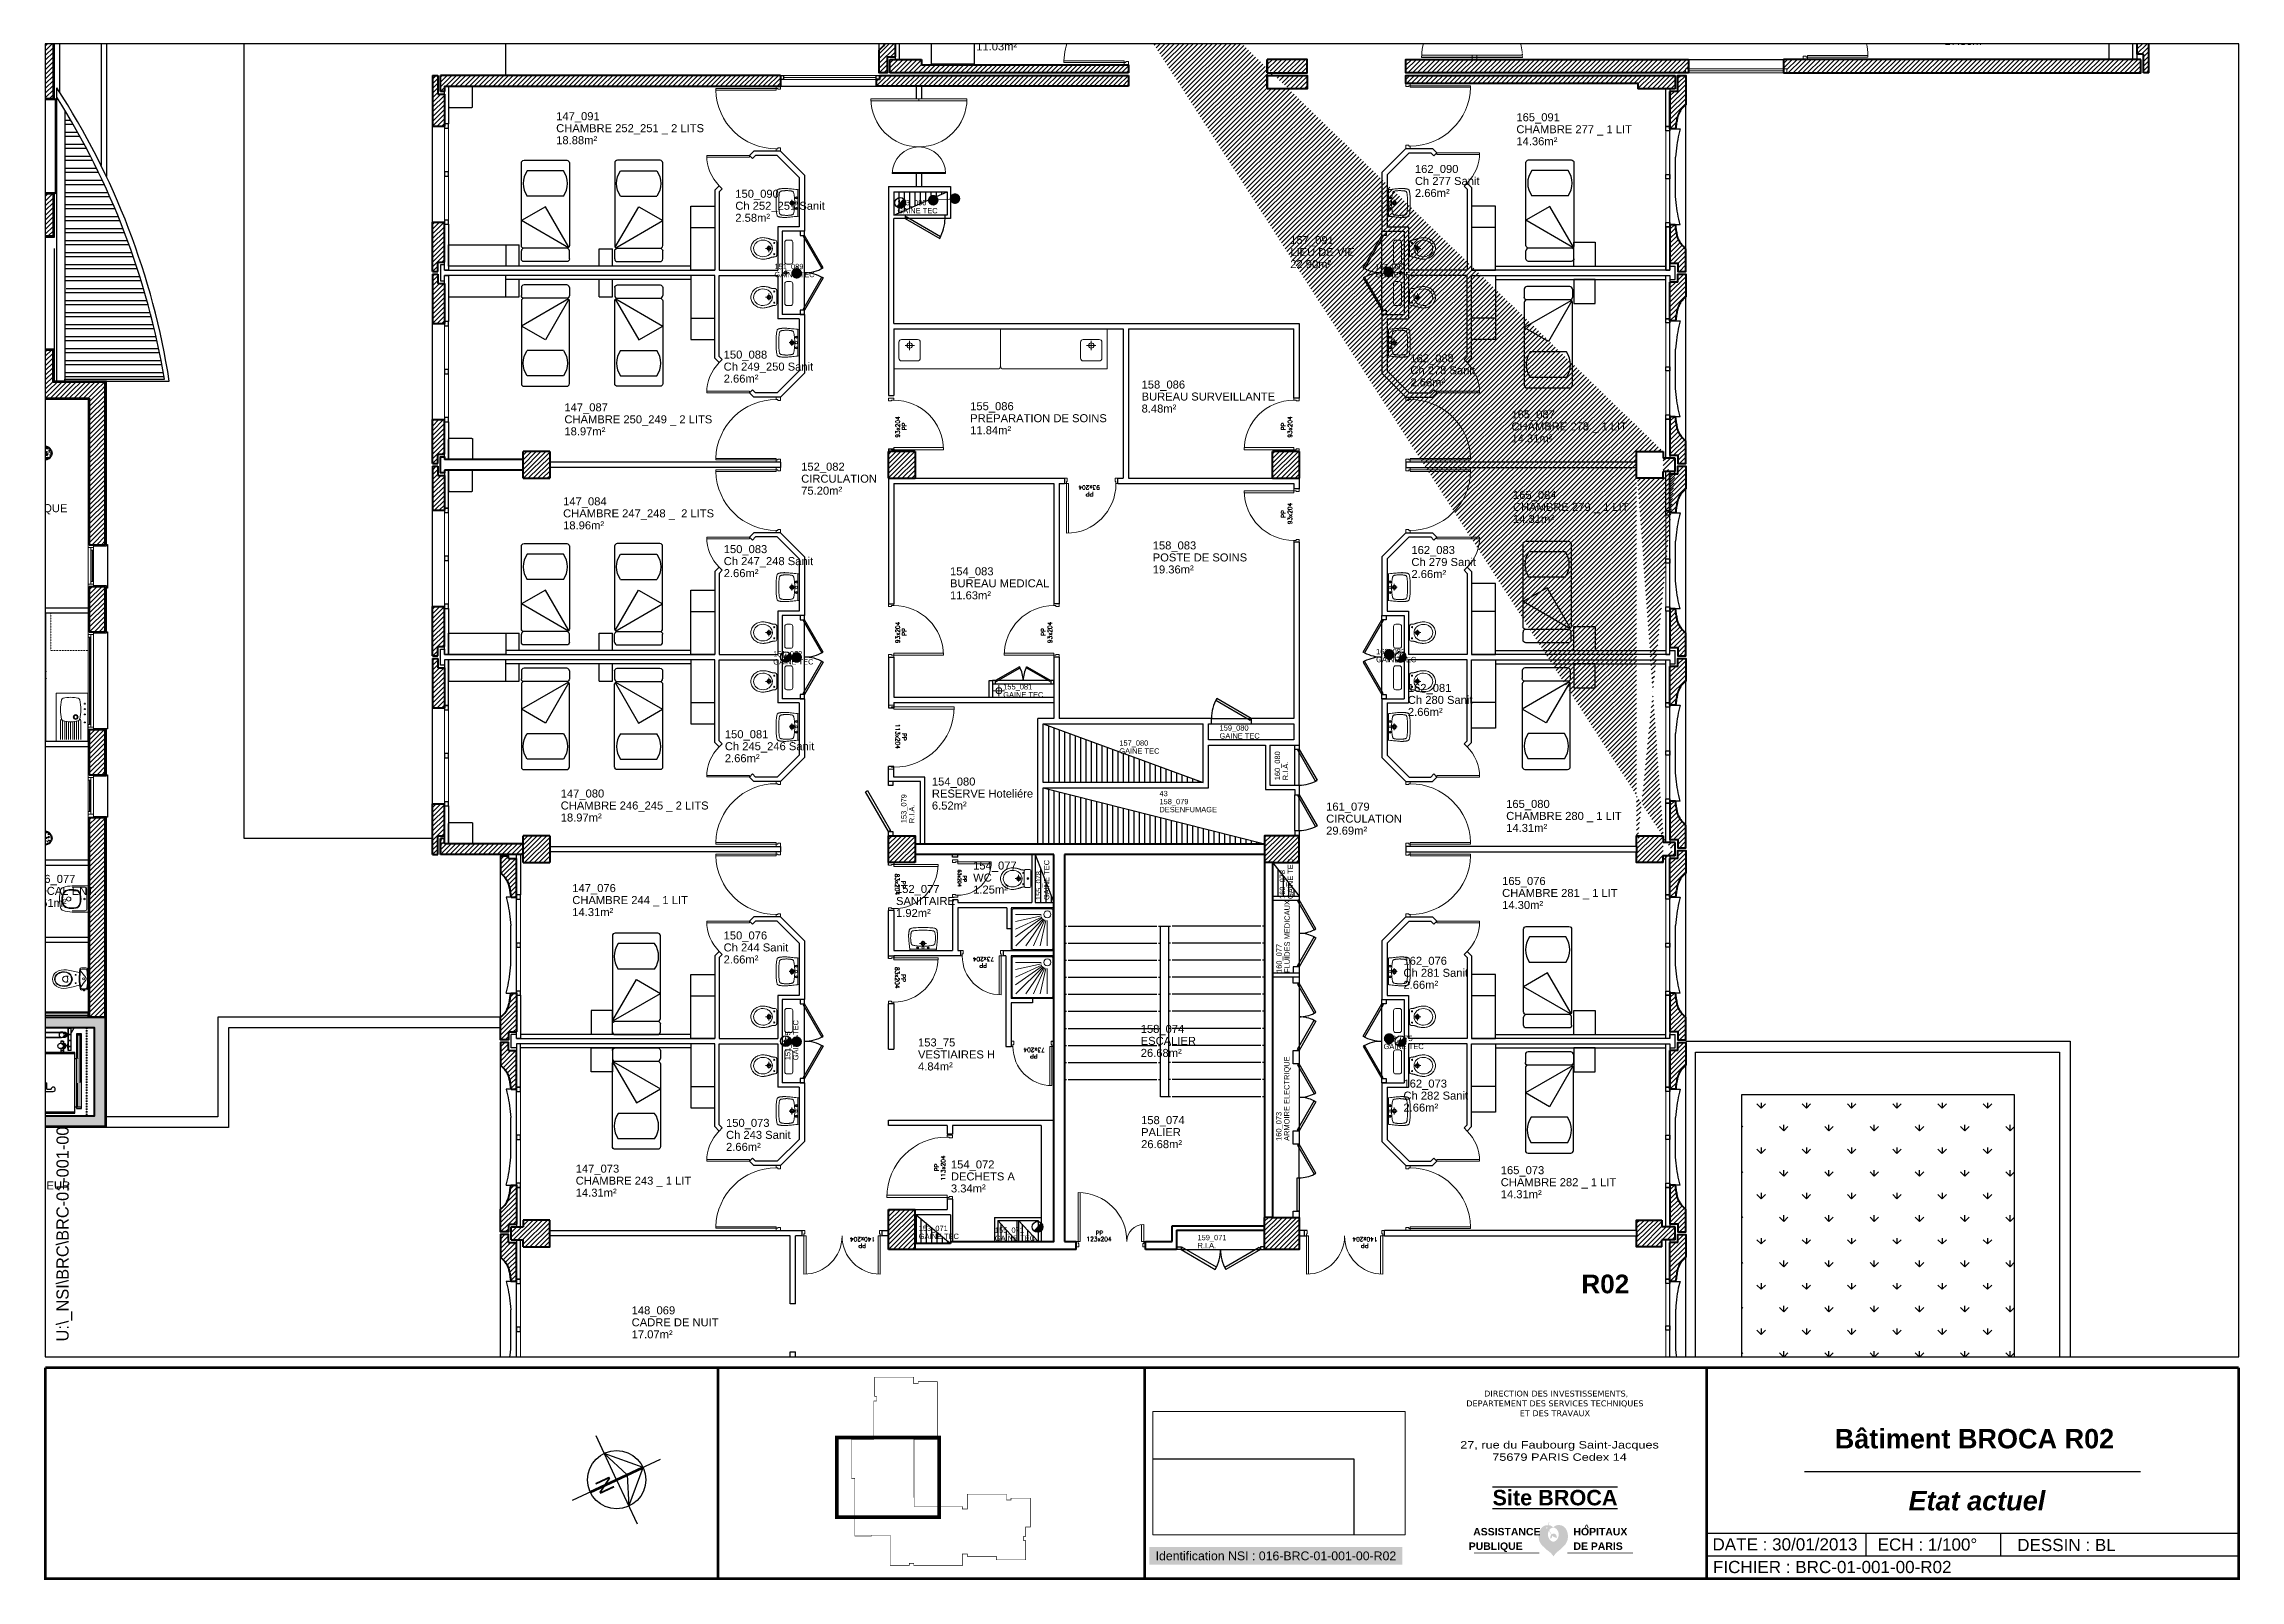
# Paper-space layout 'A3_100°_B' of a CAD drawing. Header units: millimetres. Extents: x 0 to 412, y 1 to 288.
# The model-space entities are those that its viewports show. They can reach past a viewport. Long polylines and large blocks are cut down to what shows.
import ezdxf
from ezdxf.enums import TextEntityAlignment as Align

# ---------------------------------------------------------------- set-up
doc = ezdxf.new("R2010")
doc.units = ezdxf.units.MM
doc.header["$LTSCALE"] = 0.1
doc.header["$MEASUREMENT"] = 0
for name, pattern in [('APD-RDC$0$CACHE2', [0.1875, 0.125, -0.0625]), ('AUDIT_D_061107141953-0', [4.7625, 3.175, -1.5875]), ('CACHE', [9.525, 6.35, -3.175]), ('CACHÉ', [0.25, 0.125, -0.125]), ('CONTINU', [0]), ('CONTINUA', [0]), ('HIDDEN', [0.375, 0.25, -0.125]), ('POINTILLÉS', [0.1, 0.05, -0.05])]:
    doc.linetypes.add(name, pattern=pattern)
doc.layers.get('0').update_dxf_attribs({"linetype": 'CONTINUOUS'})
for name, color, linetype in [('011 S1', 1, 'CONTINUOUS'), ('0_Fmult', 7, 'CONTINUOUS'), ('150 Chute Eaux Usées -Eaux Vannes', 7, 'CONTINUOUS'), ('400 Lits', 150, 'CONTINUOUS'), ('A-CIRC-VER', 32, 'CONTINUOUS'), ('A-FINITION-C', 7, 'CONTINUOUS'), ('A-FINITION-V', 7, 'CONTINUOUS'), ('A-SOL-V', 33, 'CONTINUOUS'), ('A-TOIT', 193, 'CONTINUOUS'), ('A_ACCÈS', 7, 'CONTINUOUS'), ('A_AGENC', 204, 'CONTINUOUS'), ('A_EQMP', 142, 'CONTINUOUS'), ('A_EQPM', 8, 'CONTINUOUS'), ('A_Etiqu_Gaine', 8, 'CONTINUOUS'), ('A_Etiqu_Gaine_ancien', 8, 'CONTINUOUS'), ('A_Etiqu_Gaine_code', 8, 'CONTINUOUS'), ('A_Etiqu_Local', 8, 'CONTINUOUS'), ('A_HACH_STRUC', 7, 'CONTINUOUS'), ('A_MUR_CLOIS', 7, 'CONTINU'), ('A_MURS_ALÈG', 7, 'CONTINU'), ('A_MURS_CLOI', 7, 'CONTINUOUS'), ('A_VEGETATION', 3, 'CONTINUOUS'), ('COTAS', 7, 'CONTINUA'), ('DIBUJO', 3, 'CONTINUA'), ('Logo', 7, 'CONTINU'), ('TEXTE', 8, 'CONTINU')]:
    doc.layers.add(name, color=color, linetype=linetype)
for name, color, linetype, lineweight in [('A_CHASS', 4, 'CONTINU', 0), ('A_MURS_STRU', 7, 'CONTINU', 40), ('A_PORT', 8, 'CONTINUOUS', 0), ('A_PORTE', 8, 'CONTINU', 0), ('A_SANI', 5, 'CONTINU', 0)]:
    doc.layers.add(name, color=color, linetype=linetype, lineweight=lineweight)
doc.styles.add('ANN', font='ARIALN.TTF', dxfattribs={"width": 1.5, "height": 0.1})
doc.styles.add('ARIAL', font='arial.ttf')
doc.styles.add('Attribut', font='arial.ttf')
doc.styles.add('ROMANS8', font='romans8', dxfattribs={"height": 10})
doc.styles.add('STYLE1', font='arial.ttf', dxfattribs={"height": 0.5})
doc.styles.add('TEXT_1', font='arial.ttf', dxfattribs={"height": 0.1})
picture_1 = doc.add_image_def('image1.jpg', size_in_pixel=(1654, 472))
pattern_1 = [(2e-15, (321.90145, 63.6796), (1e-16, 0.225), []), (2e-15, (321.97645, 63.6046), (1e-16, 0.225), [])]

psp = doc.layouts.new('A3_100°_B')

# ---------------------------------------------------------------- texts
at = {"layer": '0_Fmult', "style": 'STYLE1'}
for s, p in [('DATE : 30/01/2013 ', (312.6, 7.27)), ('ECH : 1/100°', (343.56, 7.24)), ('DESSIN : BL', (369.73, 7.16)), ('FICHIER : BRC-01-001-00-R02 ', (312.69, 3.03))]:
    psp.add_text(s, height=2.2861, dxfattribs=at).set_placement(p, align=Align.MIDDLE_LEFT)
at = {"layer": '0_Fmult', "insert": (2.16, 45.3), "char_height": 2.2861, "width": 56.0053, "attachment_point": 1, "rotation": 90}
psp.add_mtext('U:\\\\_NSI\\\\BRC\\\\BRC-01-001-00', dxfattribs=at)
at = {"layer": '0_Fmult', "attachment_point": 8}
for s, insert, char_height, style in [('\\pxi-1.4609;{\\fVerdana|b0|i0|c0|p34;\\C5; DIRECTION DES INVESTISSEMENTS,\\PDEPARTEMENT DES SERVICES TECHNIQUES \\PET DES TRAVAUX}', (283.87, 31.27), 1.1059, 'ANN'), ('{\\fArial|b1|i0|c0|p34;Bâtiment BROCA R02}', (361.71, 25.21), 3.6288, 'STYLE1'), ('{\\C5;27, rue du Faubourg Saint-Jacques\\P75679 PARIS Cedex 14}', (283.93, 22.91), 1.3824, 'ANN'), ('{\\fArial|b1|i0|c0|p34;\\L\\OSite BROCA}', (283.08, 14.54), 2.903, 'STYLE1'), ('{\\fArial|b1|i1|c0|p34;\\C5;Etat actuel}', (362.17, 13.59), 3.6288, 'STYLE1')]:
    psp.add_mtext(s, dxfattribs=dict(at, insert=insert, char_height=char_height, style=style))
at = {"layer": '0_Fmult', "insert": (230.76, 4.27), "char_height": 1.6508, "attachment_point": 8, "style": 'STYLE1', "bg_fill": 1, "box_fill_scale": 1.5, "bg_fill_color": 51, "bg_fill_transparency": 0}
psp.add_mtext('{\\C194;Identification NSI : 016-BRC-01-001-00-R02\\C6; }', dxfattribs=at)

msp = doc.modelspace()

# ---------------------------------------------------------------- texts
at = {"layer": 'TEXTE', "color": 8, "insert": (165.339, 70.172), "char_height": 0.35, "width": 8.427, "attachment_point": 1, "rotation": 0.083, "style": 'TEXT_1'}
msp.add_mtext('{\\fArial|b1|i0|c0|p34;R02}', dxfattribs=at)

# ---------------------------------------------------------------- blocks, each defined once
blk = doc.blocks.new('Rosev_2')
for p, q in [((0, 0), (-0.487, 1.205)), ((-0.292, 0.723), (-0.723, -0.292)), ((-0.285, -0.115), (-0.292, 0.723)), ((1.205, 0.487), (-1.205, -0.487)), ((0.715, 0.311), (-0.712, -0.265)), ((0.731, 0.273), (-0.696, -0.304)), ((0, 0), (0.487, -1.205)), ((-0.723, -0.292), (0.292, -0.723)), ((0.292, -0.723), (-0.285, -0.115))]:
    blk.add_line(p, q)
blk.add_circle((0, 0), 0.78)
at = {"style": 'ARIAL'}
blk.add_text('N', height=0.416, rotation=112, dxfattribs=at).set_placement((0.516, 0.208), align=Align.CENTER)
blk = doc.blocks.new('Logo_AP-HP_2010')
h = blk.add_hatch(color=5)
h.dxf.hatch_style = 1
h.paths.add_polyline_path([(15.26, 3.54, 0.087951), (15.2, 3.58, 0.077698), (15.12, 3.61, 0.03026), (14.91, 3.63, 0.064219), (14.74, 3.62, 0.053297), (14.54, 3.55, -0.035265), (14.4, 3.73, -0.035265), (14.29, 3.92, -0.038017), (14.19, 4.15, -0.033638), (14.14, 4.36, -0.047979), (14.34, 4.58, -0.080912), (14.54, 4.71, -0.061688), (14.85, 4.8, 0.082171), (14.42, 5.12, 0.104414), (14.01, 5.23, 0.004443), (13.97, 5.23, -0.052513), (13.99, 5.44, -0.052513), (14.05, 5.65, -0.024915), (14.09, 5.74, -0.024915), (14.14, 5.82), (14.03, 5.79, 0.023369), (13.99, 5.71, 0.023369), (13.95, 5.63, 0.05238), (13.9, 5.44, 0.05238), (13.89, 5.23, 0.051008), (13.42, 5.19, 0.090273), (13.04, 5.04, 0.070397), (12.64, 4.71, 0.074613), (12.38, 4.31, 0.054663), (12.18, 3.74, 0.057344), (12.13, 3.17, 0.038155), (12.18, 2.55, 0.062487), (12.29, 2.19, 0.038104), (12.54, 1.73, 0.051084), (12.78, 1.42, 0.010974), (13.14, 1.07, 0.010897), (13.51, 0.73, 0.014069), (13.83, 0.47, -0.009376), (14.31, 0.09, -0.043401), (14.53, -0.13, -0.022183), (14.9, -0.61, -0.022183), (15.26, -0.12, -0.043401), (15.47, 0.1, -0.009376), (15.94, 0.49, 0.014069), (16.26, 0.75, 0.010897), (16.62, 1.1, 0.010974), (16.98, 1.46, 0.051084), (17.21, 1.77, 0.038104), (17.45, 2.24, 0.062487), (17.56, 2.6, 0.038155), (17.6, 3.21, 0.057344), (17.53, 3.78, 0.054663), (17.33, 4.35, 0.074613), (17.05, 4.75, 0.070397), (16.66, 5.07, 0.090273), (16.26, 5.22, 0.064201), (15.68, 5.25, 0.104414), (15.27, 5.13, 0.082171), (14.85, 4.8, -0.061688), (15.15, 4.72, -0.080912), (15.36, 4.59, -0.051096), (15.58, 4.36, -0.052273), (15.74, 4.09, -0.097488), (15.87, 3.59, -0.091605), (15.81, 3.04, -0.052863), (15.68, 2.74, -0.047118), (15.47, 2.45, -0.087865), (15.24, 2.26, -0.067468), (14.88, 2.11, -0.067468), (14.52, 2.25, -0.087865), (14.28, 2.43, -0.047118), (14.07, 2.72, -0.052863), (13.93, 3.02, -0.091605), (13.85, 3.57, -0.097488), (13.97, 4.07, -0.037175), (14.08, 4.27, 0.028309), (14.14, 4.06, 0.028309), (14.22, 3.87, 0.032302), (14.35, 3.66, 0.032302), (14.5, 3.47, 0.048008), (14.4, 3.33, 0.048008), (14.34, 3.17, 0.065182), (14.3, 2.94, 0.065182), (14.32, 2.7, 0.05645), (14.42, 2.76, 0.009836), (14.44, 2.78), (14.52, 2.85, 0.112168), (14.62, 3.07, 0.115868), (14.62, 3.31, 0.064855), (14.8, 3.12, 0.064855), (15.02, 2.99, 0.065591), (15.27, 2.92, 0.065591), (15.54, 2.91, 0.07043), (15.49, 3.17, 0.082203), (15.39, 3.37, 0.028832)])
h.paths.add_polyline_path([(13.55, 4.72, -1), (13.78, 4.72, -1)], flags=16)
at = {"color": 5, "const_width": 0.122}
for points in [[(12.27, 0), (0, 0)], [(29.78, 0), (17.51, 0)]]:
    blk.add_lwpolyline(points, dxfattribs=at)
at = {"color": 5, "char_height": 1.4, "attachment_point": 1, "style": 'ARIAL'}
for s, width, insert in [('\\pxqd;{\\fArial|b1|i0|c0|p34;ASSISTANCE}', 10.3743, (-0.15, 4.72)), ('\\pxqd;{\\fArial|b1|i0|c0|p34;HOPITAUX}', 12.471, (18.64, 4.72)), ('\\pxqd;{\\fArial|b1|i0|c0|p34;PUBLIQUE}', 12.2862, (-0.99, 2)), ('\\pxqd;{\\fArial|b1|i0|c0|p34;DE PARIS}', 12.471, (18.64, 2))]:
    blk.add_mtext_dynamic_manual_height_columns(s, width=width, gutter_width=20, heights=[0], dxfattribs=dict(at, insert=insert))
at = {"insert": (20.7, 5.36), "char_height": 1, "width": 5.387, "attachment_point": 1, "style": 'ARIAL'}
blk.add_mtext('{\\fArial|b1|i0|c0|p34;\\C5;^ }', dxfattribs=at)
blk = doc.blocks.new('LOGAPHP_2010')
blk.add_blockref('Logo_AP-HP_2010', (-259.22, -180.76))
blk = doc.blocks.new('BROCA2-G6')
at = {"layer": '400 Lits', "linetype": 'Continuous'}
for p, q in [((2.225049, 36.125378), (2.225049, 35.975384)), ((2.235936, 35.906525), (2.675049, 35.145954)), ((2.243905, 35.914494), (3.12505, 35.405766)), ((2.275048, 35.925381), (3.075051, 35.925381)), ((3.12505, 36.125378), (3.12505, 35.975384)), ((2.675049, 35.145954), (3.12505, 35.405766))]:
    blk.add_line(p, q, dxfattribs=at)
for points in [[(3.12505, 35.875652), (3.12505, 34.325382, -0.414213), (3.075051, 34.275382), (2.275048, 34.275379, -0.414214), (2.225048, 34.325382), (2.225049, 35.875652)], [(2.225049, 36.125378, -0.414214), (2.275048, 36.175378), (3.075051, 36.175381, -0.414214), (3.125051, 36.125378)], [(2.225049, 35.975384, 0.414213), (2.275048, 35.925384), (3.075051, 35.925381, 0.414214), (3.125051, 35.975384)], [(2.225049, 35.875378, -0.414214), (2.275048, 35.925378), (3.075051, 35.925381, -0.414214), (3.125051, 35.875378)]]:
    blk.add_lwpolyline(points, format="xyb", dxfattribs=at)
blk = doc.blocks.new('BROCA2-G13')
at = {"layer": '400 Lits', "linetype": 'Continuous'}
for p, q in [((19.349993, 36.125351), (19.349993, 35.975357)), ((20.231138, 35.914467), (19.349993, 35.405739)), ((20.199995, 35.925354), (19.399992, 35.925354)), ((20.239107, 35.906498), (19.799994, 35.145927)), ((20.249994, 36.125351), (20.249994, 35.975357)), ((19.799994, 35.145927), (19.349993, 35.405739))]:
    blk.add_line(p, q, dxfattribs=at)
for points in [[(20.249994, 36.125351, 0.414213), (20.199995, 36.175351), (19.399992, 36.175354, 0.414214), (19.349992, 36.125351)], [(20.249994, 35.975357, -0.414213), (20.199995, 35.925357), (19.399992, 35.925354, -0.414214), (19.349992, 35.975357)], [(20.249994, 35.875351, 0.414213), (20.199995, 35.925351), (19.399992, 35.925354, 0.414214), (19.349992, 35.875351)], [(19.349993, 35.875626), (19.349993, 34.325356, 0.414214), (19.399992, 34.275356), (20.199995, 34.275352, 0.414214), (20.249995, 34.325356), (20.249994, 35.875626)]]:
    blk.add_lwpolyline(points, format="xyb", dxfattribs=at)
blk = doc.blocks.new('BROCA2-G124')
at = {"layer": '400 Lits', "linetype": 'Continuous'}
for p, q in [((2.235936, 29.494112), (2.675049, 30.254683)), ((2.675049, 30.254683), (3.12505, 29.994871)), ((2.243905, 29.486143), (3.12505, 29.994871)), ((2.225049, 29.275259), (2.225049, 29.425253)), ((2.275048, 29.475256), (3.075051, 29.475256)), ((3.12505, 29.275259), (3.12505, 29.425253))]:
    blk.add_line(p, q, dxfattribs=at)
for points in [[(3.12505, 29.524984), (3.12505, 31.075254, 0.414213), (3.075051, 31.125254), (2.275048, 31.125257, 0.414214), (2.225048, 31.075254), (2.225049, 29.524984)], [(2.225049, 29.525259, 0.414213), (2.275048, 29.475259), (3.075051, 29.475256, 0.414214), (3.125051, 29.525259)], [(2.225049, 29.425253, -0.414214), (2.275048, 29.475253), (3.075051, 29.475256, -0.414214), (3.125051, 29.425253)], [(2.225049, 29.275259, 0.414213), (2.275048, 29.225259), (3.075051, 29.225256, 0.414214), (3.125051, 29.275259)]]:
    blk.add_lwpolyline(points, format="xyb", dxfattribs=at)
blk = doc.blocks.new('BROCA2-G125')
at = {"layer": '400 Lits', "linetype": 'Continuous'}
for p, q in [((2.225049, 28.925379), (2.225049, 28.775385)), ((3.12505, 28.925379), (3.12505, 28.775385)), ((2.235936, 28.706526), (2.675049, 27.945955)), ((2.243905, 28.714495), (3.12505, 28.205767)), ((2.275048, 28.725382), (3.075051, 28.725382)), ((2.675049, 27.945955), (3.12505, 28.205767))]:
    blk.add_line(p, q, dxfattribs=at)
for points in [[(2.225049, 28.925379, -0.414214), (2.275048, 28.975379), (3.075051, 28.975382, -0.414214), (3.125051, 28.925379)], [(3.12505, 28.675653), (3.12505, 27.125383, -0.414213), (3.075051, 27.075383), (2.275048, 27.07538, -0.414214), (2.225048, 27.125383), (2.225049, 28.675653)], [(2.225049, 28.775385, 0.414213), (2.275048, 28.725385), (3.075051, 28.725382, 0.414214), (3.125051, 28.775385)], [(2.225049, 28.675379, -0.414214), (2.275048, 28.725379), (3.075051, 28.725382, -0.414214), (3.125051, 28.675379)]]:
    blk.add_lwpolyline(points, format="xyb", dxfattribs=at)
blk = doc.blocks.new('BROCA2-G128')
at = {"layer": '400 Lits', "linetype": 'Continuous'}
for p, q in [((2.33426, 34.949219), (3.015839, 34.949219)), ((2.33426, 34.472115), (3.015839, 34.472115))]:
    blk.add_line(p, q, dxfattribs=at)
for start, end in [(145.007771, 214.992539), (325.007913, 34.991933)]:
    blk.add_arc((2.675049, 34.710667), 0.415985, start, end, dxfattribs=at)
blk = doc.blocks.new('BROCA2-G425')
at = {"layer": '400 Lits', "linetype": 'Continuous'}
for p, q in [((19.799994, 30.254654), (19.349993, 29.994843)), ((20.239107, 29.494083), (19.799994, 30.254654)), ((20.231138, 29.486115), (19.349993, 29.994843)), ((19.349993, 29.27523), (19.349993, 29.425224)), ((20.199995, 29.475227), (19.399992, 29.475227)), ((20.249994, 29.27523), (20.249994, 29.425224))]:
    blk.add_line(p, q, dxfattribs=at)
for points in [[(19.349993, 29.524956), (19.349993, 31.075226, -0.414213), (19.399992, 31.125226), (20.199995, 31.125229, -0.414214), (20.249995, 31.075226), (20.249994, 29.524956)], [(20.249994, 29.52523, -0.414213), (20.199995, 29.47523), (19.399992, 29.475227, -0.414214), (19.349992, 29.52523)], [(20.249994, 29.425224, 0.414213), (20.199995, 29.475224), (19.399992, 29.475227, 0.414214), (19.349992, 29.425224)], [(20.249994, 29.27523, -0.414213), (20.199995, 29.22523), (19.399992, 29.225227, -0.414214), (19.349992, 29.27523)]]:
    blk.add_lwpolyline(points, format="xyb", dxfattribs=at)
blk = doc.blocks.new('BROCA2-G426')
at = {"layer": '400 Lits', "linetype": 'Continuous'}
for p, q in [((19.349993, 28.92535), (19.349993, 28.775356)), ((20.249994, 28.92535), (20.249994, 28.775356)), ((20.231138, 28.714466), (19.349993, 28.205738)), ((20.199995, 28.725353), (19.399992, 28.725353)), ((20.239107, 28.706497), (19.799994, 27.945927)), ((19.799994, 27.945927), (19.349993, 28.205738))]:
    blk.add_line(p, q, dxfattribs=at)
for points in [[(20.249994, 28.92535, 0.414213), (20.199995, 28.97535), (19.399992, 28.975353, 0.414214), (19.349992, 28.92535)], [(20.249994, 28.775356, -0.414213), (20.199995, 28.725356), (19.399992, 28.725353, -0.414214), (19.349992, 28.775356)], [(20.249994, 28.67535, 0.414213), (20.199995, 28.72535), (19.399992, 28.725353, 0.414214), (19.349992, 28.67535)], [(19.349993, 28.675625), (19.349993, 27.125355, 0.414214), (19.399992, 27.075355), (20.199995, 27.075352, 0.414214), (20.249995, 27.125355), (20.249994, 28.675625)]]:
    blk.add_lwpolyline(points, format="xyb", dxfattribs=at)
blk = doc.blocks.new('BROCA2-G683')
at = {"layer": '400 Lits', "linetype": 'Continuous'}
for p, q in [((19.799994, 44.654655), (19.349993, 44.394844)), ((20.239107, 43.894085), (19.799994, 44.654655)), ((20.231138, 43.886116), (19.349993, 44.394844)), ((19.349993, 43.675232), (19.349993, 43.825226)), ((20.199995, 43.875229), (19.399992, 43.875229)), ((20.249994, 43.675232), (20.249994, 43.825226))]:
    blk.add_line(p, q, dxfattribs=at)
for points in [[(19.349993, 43.924957), (19.349993, 45.475227, -0.414213), (19.399992, 45.525227), (20.199995, 45.52523, -0.414214), (20.249995, 45.475227), (20.249994, 43.924957)], [(20.249994, 43.925232, -0.414213), (20.199995, 43.875232), (19.399992, 43.875229, -0.414214), (19.349992, 43.925232)], [(20.249994, 43.825226, 0.414213), (20.199995, 43.875226), (19.399992, 43.875229, 0.414214), (19.349992, 43.825226)], [(20.249994, 43.675232, -0.414213), (20.199995, 43.625232), (19.399992, 43.625229, -0.414214), (19.349992, 43.675232)]]:
    blk.add_lwpolyline(points, format="xyb", dxfattribs=at)
blk = doc.blocks.new('BROCA2-G713')
at = {"layer": '400 Lits', "linetype": 'Continuous'}
for p, q in [((19.799994, 37.454655), (19.349993, 37.194843)), ((20.231138, 36.686115), (19.349993, 37.194843)), ((20.239107, 36.694084), (19.799994, 37.454655)), ((20.199995, 36.675228), (19.399992, 36.675228)), ((19.349993, 36.475231), (19.349993, 36.625225)), ((20.249994, 36.475231), (20.249994, 36.625225))]:
    blk.add_line(p, q, dxfattribs=at)
for points in [[(19.349993, 36.724957), (19.349993, 38.275227, -0.414213), (19.399992, 38.325227), (20.199995, 38.32523, -0.414214), (20.249995, 38.275227), (20.249994, 36.724957)], [(20.249994, 36.725231, -0.414213), (20.199995, 36.675231), (19.399992, 36.675228, -0.414214), (19.349992, 36.725231)], [(20.249994, 36.625225, 0.414213), (20.199995, 36.675225), (19.399992, 36.675228, 0.414214), (19.349992, 36.625225)], [(20.249994, 36.475231, -0.414213), (20.199995, 36.425231), (19.399992, 36.425228, -0.414214), (19.349992, 36.475231)]]:
    blk.add_lwpolyline(points, format="xyb", dxfattribs=at)
blk = doc.blocks.new('BROCA2-G723')
at = {"layer": '400 Lits', "linetype": 'Continuous'}
for p, q in [((19.349993, 43.325352), (19.349993, 43.175358)), ((20.249994, 43.325352), (20.249994, 43.175358)), ((20.231138, 43.114468), (19.349993, 42.60574)), ((20.199995, 43.125355), (19.399992, 43.125355)), ((20.239107, 43.106499), (19.799994, 42.345928)), ((19.799994, 42.345928), (19.349993, 42.60574))]:
    blk.add_line(p, q, dxfattribs=at)
for points in [[(20.249994, 43.325352, 0.414213), (20.199995, 43.375352), (19.399992, 43.375355, 0.414214), (19.349992, 43.325352)], [(20.249994, 43.175358, -0.414213), (20.199995, 43.125358), (19.399992, 43.125355, -0.414214), (19.349992, 43.175358)], [(20.249994, 43.075352, 0.414213), (20.199995, 43.125352), (19.399992, 43.125355, 0.414214), (19.349992, 43.075352)], [(19.349993, 43.075626), (19.349993, 41.525356, 0.414214), (19.399992, 41.475356), (20.199995, 41.475353, 0.414214), (20.249995, 41.525356), (20.249994, 43.075626)]]:
    blk.add_lwpolyline(points, format="xyb", dxfattribs=at)
blk = doc.blocks.new('A_Etiqu_Local')
at = {"style": 'Attribut', "flags": 1}
for tag, p in [('CODE_HOPITAL', (-0.446, 1.632)), ('CODE_SITE', (-0.446, 1.407)), ('CODE_BATIMENT', (-0.446, 1.182)), ('CODE_SECTEUR', (-0.446, 0.957)), ('CODE_ETAGE', (-0.446, 0.732)), ('NOM_NORMALISE', (-0.446, -0.843)), ('SECTEUR_ACTIVITE', (-0.446, -1.068)), ('SOUS_SECTEUR_ACTIVITE', (-0.446, -1.293)), ('VOLUME', (-0.446, -1.518)), ('SERVICE', (-0.446, -1.743)), ('CODE_UG', (-0.446, -1.968)), ('CODE_UA', (-0.446, -2.193)), ('CODE_POLE', (-0.446, -2.418)), ('OCCUPANT_EXTERNE', (-0.446, -2.643)), ('DISPONIBILITE', (-0.446, -2.868)), ('ACCES_HANDICAPES', (-0.446, -3.093)), ('NATURE_SOL', (-0.446, -3.318)), ('AMIANTE', (-0.446, -3.768)), ('RISQUE_LABORATOIRE', (-0.446, -3.543))]:
    blk.add_attdef(tag, p, '', height=0.15, dxfattribs=at)
at = {"layer": 'A_Etiqu_Local', "style": 'Attribut'}
for tag, p in [('CODE_PIECE', (-0.446, 0.282)), ('NOM_USAGE', (-0.446, 0.057)), ('SURFACE', (-0.446, -0.168))]:
    blk.add_attdef(tag, p, '', height=0.15, dxfattribs=at)
blk = doc.blocks.new('A_Etiqu_Gaine')
at = {"style": 'Attribut', "flags": 1}
for tag, p in [('CODE_HOPITAL', (-0.432, 0.865)), ('CODE_SITE', (-0.432, 0.715)), ('CODE_BATIMENT', (-0.432, 0.565)), ('CODE_SECTEUR', (-0.432, 0.415)), ('CODE_ETAGE', (-0.432, 0.265)), ('SECTEUR_ACTIVITE', (-0.432, -0.485)), ('NOM_NORMALISE', (-0.432, -0.335)), ('SOUS_SECTEUR_ACTIVITE', (-0.432, -0.635)), ('SURFACE', (-0.432, -0.785)), ('AMIANTE', (-0.432, -1.235)), ('CODE_UG', (-0.432, -0.935)), ('CODE_POLE', (-0.432, -1.085))]:
    blk.add_attdef(tag, p, '', height=0.1, dxfattribs=at)
at = {"layer": 'A_Etiqu_Gaine', "style": 'Attribut'}
blk.add_attdef('NOM_USAGE', (-0.432, -0.185), '', height=0.1, dxfattribs=at)
at = {"layer": 'A_Etiqu_Gaine_ancien', "style": 'Attribut'}
blk.add_attdef('CODE_PIECE_ANCIEN', (-0.432, 0.115), '', height=0.1, dxfattribs=at)
at = {"layer": 'A_Etiqu_Gaine_code', "style": 'Attribut'}
blk.add_attdef('CODE_PIECE', (-0.432, -0.035), '', height=0.1, dxfattribs=at)
blk = doc.blocks.new('Evp3460p')
for p, q in [((45, 0), (-45, 0)), ((-45, 0), (-45, -59)), ((45, 0), (45, -59)), ((45, -1), (-45, -1)), ((7, -18), (42.4, -18)), ((7.4, -14.2), (42.4, -14.2)), ((7.9, -21.8), (42.4, -21.8)), ((8.5, -25.5), (42.4, -25.5)), ((8.5, -40.5), (42.4, -40.5)), ((8.9, -29.2), (42.4, -29.2)), ((8.9, -36.8), (42.4, -36.8)), ((9, -33), (42.4, -33)), ((9, -33), (42.4, -33)), ((44, -60), (-44, -60)), ((7, -48), (42.4, -48)), ((7.4, -51.8), (42.4, -51.8)), ((7.9, -44.2), (42.4, -44.2))]:
    blk.add_line(p, q)
at = {"color": 7}
for p, q in [((-23.2, -6.5), (-26.8, -6.5)), ((-25, -4.8), (-25, -8.2)), ((-13.2, -6.5), (-16.8, -6.5)), ((-15, -4.8), (-15, -8.2)), ((-6.8, -6.5), (-3.2, -6.5)), ((-5, -4.8), (-5, -8.2)), ((8.2, -6.5), (11.8, -6.5)), ((10, -4.8), (10, -8.2))]:
    blk.add_line(p, q, dxfattribs=at)
for radius in [4.5, 3]:
    blk.add_circle((0, -23.5), radius)
for centre, radius, start, end in [((23, -33), 60, 166.3476, 193.6524), ((-31.4, -19.8), 4, 101.6851, 166.3476), ((-14, -104), 90, 78.3149, 101.6851), ((7.3, -18.5), 4.3, 89.0764, 140.6022), ((3.4, -19.8), 4, 13.6524, 78.3149), ((-51, -33), 60, 346.3476, 13.6524), ((-44, -59), 1, 180, 270), ((-31.4, -46.2), 4, 193.6524, 258.3149), ((-14, 38), 90, 258.3149, 281.6851), ((7.3, -47.5), 4.3, 219.3978, 270.9236), ((3.4, -46.2), 4, 281.6851, 346.3476), ((44, -59), 1, 270, 0)]:
    blk.add_arc(centre, radius, start, end)
blk = doc.blocks.new('COP9830P')
for p, q in [((-24.5, 0), (0, 0)), ((-24.5, 0), (-24.5, -30.3)), ((24.5, 0), (0, 0)), ((24.5, 0), (24.5, -30.3)), ((-22, -5.5), (-22, -30.3)), ((-19, -2.5), (0, -2.5)), ((19, -2.5), (0, -2.5)), ((22, -5.5), (22, -30.3))]:
    blk.add_line(p, q)
for centre, radius in [((0, -36.5), 4), ((0, -7), 1.5)]:
    blk.add_circle(centre, radius)
for centre, radius, start, end in [((25.5, -30.3), 50, 180, 199.7499), ((-19, -5.5), 3, 90, 180), ((25.5, -30.3), 43.5, 170.2555, 193.4036), ((-7.5, -24.6), 10, 106.8042, 170.2555), ((-7.1, -38), 10, 193.4036, 246.812), ((25.5, -30.3), 42, 170.2555, 193.4036), ((-7.5, -24.6), 8.5, 106.8042, 170.2555), ((-7.1, -38), 8.5, 193.4036, 246.812), ((0, -49.5), 36, 90, 106.8042), ((0, -49.5), 34.5, 90, 106.8042), ((0, -49.5), 36, 73.1958, 90), ((0, -49.5), 34.5, 73.1958, 90), ((7.5, -24.6), 8.5, 9.7445, 73.1958), ((7.5, -24.6), 10, 9.7445, 73.1958), ((7.1, -38), 8.5, 293.188, 346.5964), ((7.1, -38), 10, 293.188, 346.5964), ((-25.5, -30.3), 42, 346.5964, 9.7445), ((-25.5, -30.3), 43.5, 346.5964, 9.7445), ((19, -5.5), 3, 0, 90), ((-25.5, -30.3), 50, 340.2501, 0), ((-14.5, -44.6), 7.5, 199.7499, 255.3938), ((0, 11), 65, 255.3938, 270), ((0, -21.5), 28, 246.812, 270), ((0, -21.5), 26.5, 246.812, 270), ((0, -21.5), 26.5, 270, 293.188), ((0, -21.5), 28, 270, 293.188), ((0, 11), 65, 270, 284.6062), ((14.5, -44.6), 7.5, 284.6062, 340.2501)]:
    blk.add_arc(centre, radius, start, end)
blk = doc.blocks.new('BROCA3-G161')
at = {"layer": 'A_SANI', "linetype": 'Continuous'}
for points in [[(8.05018, 30.879095), (8.006218, 30.882061), (7.968984, 30.88499), (7.937865, 30.887901), (7.912252, 30.890812), (7.891534, 30.893743), (7.875098, 30.896712), (7.862335, 30.89974), (7.852633, 30.902845), (7.845381, 30.906046), (7.839968, 30.909362), (7.839968, 30.909362), (7.837767, 30.911074), (7.835843, 30.912845), (7.834166, 30.914704), (7.832704, 30.916678), (7.831427, 30.918792), (7.830305, 30.921073), (7.829308, 30.92355), (7.828404, 30.926248), (7.827564, 30.929194), (7.826757, 30.932415), (7.826757, 30.932415), (7.825166, 30.939728), (7.82361, 30.948098), (7.822114, 30.957372), (7.820703, 30.967399), (7.819402, 30.978027), (7.818236, 30.989105), (7.817228, 31.00048), (7.816405, 31.012003), (7.81579, 31.02352), (7.815409, 31.03488)], [(8.046824, 30.879095), (8.090782, 30.882061), (8.128014, 30.88499), (8.159131, 30.887901), (8.184743, 30.890812), (8.205462, 30.893743), (8.221898, 30.896712), (8.234662, 30.89974), (8.244365, 30.902845), (8.251617, 30.906046), (8.257031, 30.909362), (8.257031, 30.909362), (8.259231, 30.911074), (8.261154, 30.912845), (8.262831, 30.914704), (8.264293, 30.916678), (8.265569, 30.918792), (8.26669, 30.921073), (8.267687, 30.92355), (8.26859, 30.926248), (8.269429, 30.929194), (8.270236, 30.932415), (8.270236, 30.932415), (8.271826, 30.939726), (8.273381, 30.948081), (8.274875, 30.957313), (8.276283, 30.967259), (8.277581, 30.977754), (8.278743, 30.988633), (8.279745, 30.999732), (8.280561, 31.010885), (8.281165, 31.021929), (8.281534, 31.032698)]]:
    blk.add_lwpolyline(points, dxfattribs=at)
blk = doc.blocks.new('BROCA3-G162')
at = {"layer": 'A_SANI', "linetype": 'Continuous'}
for points in [[(8.05018, 31.181126), (8.006218, 31.180733), (7.968984, 31.179865), (7.937865, 31.178559), (7.912252, 31.176854), (7.891534, 31.174787), (7.875098, 31.172396), (7.862335, 31.169719), (7.852633, 31.166794), (7.845381, 31.163659), (7.839968, 31.160352), (7.839968, 31.160352), (7.837767, 31.158641), (7.835843, 31.156869), (7.834166, 31.155011), (7.832704, 31.153038), (7.831427, 31.150924), (7.830305, 31.148642), (7.829308, 31.146166), (7.828404, 31.143469), (7.827564, 31.140523), (7.826757, 31.137302), (7.826757, 31.137302), (7.825166, 31.129988), (7.82361, 31.121619), (7.822114, 31.112344), (7.820703, 31.102317), (7.819402, 31.091688), (7.818236, 31.08061), (7.817228, 31.069234), (7.816405, 31.057711), (7.81579, 31.046194), (7.815409, 31.034834)], [(8.046824, 31.181126), (8.090782, 31.180733), (8.128014, 31.179865), (8.159131, 31.178559), (8.184743, 31.176854), (8.205462, 31.174787), (8.221898, 31.172396), (8.234662, 31.169719), (8.244365, 31.166794), (8.251617, 31.163659), (8.257031, 31.160352), (8.257031, 31.160352), (8.259231, 31.158641), (8.261154, 31.156869), (8.262831, 31.155011), (8.264293, 31.153038), (8.265569, 31.150924), (8.26669, 31.148642), (8.267687, 31.146166), (8.26859, 31.143469), (8.269429, 31.140523), (8.270236, 31.137302), (8.270236, 31.137302), (8.271826, 31.129991), (8.273381, 31.121636), (8.274875, 31.112403), (8.276283, 31.102457), (8.277581, 31.091961), (8.278743, 31.081081), (8.279745, 31.069982), (8.280561, 31.058829), (8.281165, 31.047785), (8.281534, 31.037016)]]:
    blk.add_lwpolyline(points, dxfattribs=at)
blk = doc.blocks.new('BROCA3-G160')
at = {"layer": '011 S1'}
for name in ['BROCA3-G162', 'BROCA3-G161']:
    blk.add_blockref(name, (0, 0), dxfattribs=at)
blk = doc.blocks.new('ACEITERC')
for p, q in [((-39, 44), (-39, 9)), ((-39, 20), (-22, 20)), ((-37, 11), (-22, 19)), ((-32, 37), (-32, 32)), ((-22, -19), (-22, 31)), ((-13, -19), (-13, 6)), ((-13, 6), (13, 6)), ((-5, 0), (0, 0)), ((-5, -23), (-5, 0)), ((5, 0), (0, 0)), ((5, -23), (5, 0)), ((13, -19), (13, 6)), ((22, -19), (22, 31)), ((22, 20), (39, 20)), ((37, 11), (22, 19)), ((31, 37), (31, 32)), ((39, 9), (39, 44)), ((-39, -4), (-39, -10)), ((-39, -10), (-36, -10)), ((-38, -5), (-22, -19)), ((-36, -7), (-36, -10)), ((-22, -19), (-13, -19)), ((-20, -19), (-20, -23)), ((-20, -23), (-5, -23)), ((20, -23), (5, -23)), ((13, -19), (22, -19)), ((20, -19), (20, -23)), ((38, -5), (22, -19)), ((36, -7), (36, -10)), ((36, -10), (39, -10)), ((39, -10), (39, -4))]:
    blk.add_line(p, q)
for centre in [(-32, 1), (31, 1)]:
    blk.add_circle(centre, 3)
for centre, radius, start, end in [((-32, 3), 9.83, 124.0505, 230.8458), ((-25, 32), 6.5, 180, 292.6199), ((25, 32), 6.5, 247.3801, 0), ((31, 3), 9.83, 309.1542, 55.9495)]:
    blk.add_arc(centre, radius, start, end)
at = {"layer": 'COTAS'}
blk.add_circle((0, 76), 50.6, dxfattribs=at)
blk = doc.blocks.new('BROCA2-G904')
at = {"layer": '400 Lits', "linetype": 'Continuous'}
for p, q in [((29.340822, 67.299042), (28.659243, 67.299042)), ((29.340822, 66.821945), (28.659243, 66.821945))]:
    blk.add_line(p, q, dxfattribs=at)
for start, end in [(145.008072, 214.992089), (325.007448, 34.99223)]:
    blk.add_arc((29.000032, 67.060493), 0.415985, start, end, dxfattribs=at)
blk = doc.blocks.new('-P175bt10')
at = {"layer": 'A_PORT', "linetype": 'Continuous'}
for p, q in [((0.041, 1.167), (0.041, 0.1)), ((0.087, 1.166), (0.087, 0.1)), ((1.662, 0.699), (1.662, 0.1)), ((1.709, 0.701), (1.709, 0.1)), ((0, 0.1), (0, 0)), ((0, 0.1), (0.041, 0.1)), ((0.041, 0.1), (0.087, 0.1)), ((0.041, 0.1), (0.041, 0.053)), ((0.041, -0.967), (0.041, 0.1)), ((0.087, -0.966), (0.087, 0.1)), ((1.662, 0.1), (1.709, 0.1)), ((1.662, -0.499), (1.662, 0.1)), ((1.709, 0.1), (1.709, 0.053)), ((1.75, 0.1), (1.709, 0.1)), ((1.709, -0.501), (1.709, 0.1)), ((1.75, 0.1), (1.75, 0))]:
    blk.add_line(p, q, dxfattribs=at)
at = {"layer": 'A_PORT'}
for p, q in [((0, 0), (0.087, 0)), ((1.75, 0), (1.662, 0))]:
    blk.add_line(p, q, dxfattribs=at)
at = {"layer": 'A_PORT', "linetype": 'Continuous'}
for centre, radius, start, end in [((0.041, 0.1), 1.067, 0, 90), ((1.709, 0.1), 0.601, 90, 180)]:
    blk.add_arc(centre, radius, start, end, dxfattribs=at)
at = {"layer": 'A_PORT', "linetype": 'CACHÉ'}
for centre, radius, start, end in [((0.041, 0.1), 1.067, 270, 0), ((1.709, 0.1), 0.601, 180, 270)]:
    blk.add_arc(centre, radius, start, end, dxfattribs=at)
at = {"layer": 'A_PORT', "linetype": 'Continuous', "style": 'ROMANS8'}
for tag, p in [('175X204', (0.527, 0.102)), ('PCF', (0.537, 0.245))]:
    blk.add_attdef(tag, text='', height=0.0933, dxfattribs=at).set_placement(p, align=Align.CENTER)
blk = doc.blocks.new('BATI-10')
for p, q in [((0, 0.1), (0, 0)), ((0, 0.1), (0.035, 0.1)), ((0, 0), (0.05, 0)), ((0.035, 0.1), (0.035, 0.06)), ((0.035, 0.06), (0.05, 0.06)), ((0.05, 0.06), (0.05, 0))]:
    blk.add_line(p, q)
blk = doc.blocks.new('P90bt10')
for p, q in [((0.035, 1.03), (0.035, 0.1)), ((0.075, 1.029), (0.075, 0.1)), ((0.035, 0.1), (0.075, 0.1))]:
    blk.add_line(p, q)
blk.add_arc((0.035, 0.1), 0.93, 0, 90)
blk.add_blockref('BATI-10', (0, 0))
at = {"xscale": -1}
blk.add_blockref('BATI-10', (1, 0), dxfattribs=at)
at = {"style": 'ROMANS8'}
for tag, p in [('DEF', (0.47, 0.256)), ('DIM', (0.461, 0.134))]:
    blk.add_attdef(tag, text='', height=0.08, dxfattribs=at).set_placement(p, align=Align.CENTER)
blk = doc.blocks.new('P110bt10')
for p, q in [((0.035, 1.23), (0.035, 0.1)), ((0.075, 1.229), (0.075, 0.1)), ((0.035, 0.1), (0.075, 0.1))]:
    blk.add_line(p, q)
blk.add_arc((0.035, 0.1), 1.13, 0, 90)
blk.add_blockref('BATI-10', (0, 0))
at = {"xscale": -1}
blk.add_blockref('BATI-10', (1.2, 0), dxfattribs=at)
at = {"style": 'ROMANS8'}
for tag, p in [('DEF', (0.595, 0.256)), ('DIM', (0.586, 0.134))]:
    blk.add_attdef(tag, text='', height=0.08, dxfattribs=at).set_placement(p, align=Align.CENTER)
blk = doc.blocks.new('P80bt10')
for p, q in [((0.035, 0.93), (0.035, 0.1)), ((0.075, 0.929), (0.075, 0.1)), ((0, 0.1), (0, 0)), ((0, 0.1), (0.035, 0.1)), ((0, 0), (0.05, 0)), ((0.035, 0.1), (0.075, 0.1)), ((0.035, 0.1), (0.035, 0.06)), ((0.035, 0.06), (0.05, 0.06)), ((0.05, 0.06), (0.05, 0)), ((0.865, 0.06), (0.85, 0.06)), ((0.85, 0.06), (0.85, 0)), ((0.9, 0), (0.85, 0)), ((0.865, 0.1), (0.865, 0.06)), ((0.9, 0.1), (0.865, 0.1)), ((0.9, 0.1), (0.9, 0))]:
    blk.add_line(p, q)
blk.add_arc((0.035, 0.1), 0.83, 0, 90)
at = {"style": 'ROMANS8'}
for tag, p in [('DEF', (0.416, 0.239)), ('DIM', (0.409, 0.124))]:
    blk.add_attdef(tag, text='', height=0.08, dxfattribs=at).set_placement(p, align=Align.CENTER)
blk = doc.blocks.new('P70bt10')
for p, q in [((0.035, 0.83), (0.035, 0.1)), ((0.075, 0.829), (0.075, 0.1)), ((0, 0.1), (0, 0)), ((0, 0.1), (0.035, 0.1)), ((0, 0), (0.05, 0)), ((0.035, 0.1), (0.075, 0.1)), ((0.035, 0.1), (0.035, 0.06)), ((0.035, 0.06), (0.05, 0.06)), ((0.05, 0.06), (0.05, 0)), ((0.75, 0.06), (0.75, 0)), ((0.765, 0.06), (0.75, 0.06)), ((0.8, 0), (0.75, 0)), ((0.8, 0.1), (0.765, 0.1)), ((0.765, 0.1), (0.765, 0.06)), ((0.8, 0.1), (0.8, 0))]:
    blk.add_line(p, q)
blk.add_arc((0.035, 0.1), 0.73, 0, 90)
at = {"style": 'ROMANS8'}
for tag, p in [('DEF', (0.372, 0.239)), ('DIM', (0.367, 0.122))]:
    blk.add_attdef(tag, text='', height=0.08, dxfattribs=at).set_placement(p, align=Align.CENTER)
blk = doc.blocks.new('P60bt10')
for p, q in [((0.035, 0.73), (0.035, 0.1)), ((0.075, 0.729), (0.075, 0.1)), ((0.035, 0.1), (0, 0.1)), ((0, 0), (0, 0.1)), ((0.05, 0), (0, 0)), ((0.035, 0.1), (0.075, 0.1)), ((0.035, 0.06), (0.035, 0.1)), ((0.05, 0.06), (0.035, 0.06)), ((0.05, 0), (0.05, 0.06)), ((0.65, 0), (0.65, 0.06)), ((0.65, 0.06), (0.665, 0.06)), ((0.65, 0), (0.7, 0)), ((0.665, 0.1), (0.7, 0.1)), ((0.665, 0.06), (0.665, 0.1)), ((0.7, 0), (0.7, 0.1))]:
    blk.add_line(p, q)
blk.add_arc((0.035, 0.1), 0.63, 0, 90)
at = {"style": 'ROMANS8'}
for tag, p in [('DIM', (0.343, 0.103)), ('DEF', (0.355, 0.199))]:
    blk.add_attdef(tag, text='', height=0.064, dxfattribs=at).set_placement(p, align=Align.CENTER)
blk = doc.blocks.new('P140bt10')
for p, q in [((0.035, 0.815), (0.035, 0.1)), ((0.075, 0.814), (0.075, 0.1)), ((1.425, 0.814), (1.425, 0.1)), ((1.465, 0.815), (1.465, 0.1)), ((0, 0.1), (0, 0)), ((0, 0.1), (0.035, 0.1)), ((0, 0), (0.05, 0)), ((0.035, 0.1), (0.075, 0.1)), ((0.035, 0.1), (0.035, 0.06)), ((0.035, 0.06), (0.05, 0.06)), ((0.05, 0.06), (0.05, 0)), ((1.465, 0.1), (1.425, 0.1)), ((1.465, 0.06), (1.45, 0.06)), ((1.45, 0.06), (1.45, 0)), ((1.5, 0), (1.45, 0)), ((1.465, 0.1), (1.465, 0.06)), ((1.5, 0.1), (1.465, 0.1)), ((1.5, 0.1), (1.5, 0))]:
    blk.add_line(p, q)
for centre, start, end in [((0.035, 0.1), 0, 90), ((1.465, 0.1), 90, 180)]:
    blk.add_arc(centre, 0.715, start, end)
at = {"style": 'ROMANS8'}
for tag, p in [('DEF', (0.372, 0.239)), ('DIM', (0.367, 0.122))]:
    blk.add_attdef(tag, text='', height=0.08, dxfattribs=at).set_placement(p, align=Align.CENTER)
blk = doc.blocks.new('P120-90bt10')
for p, q in [((0.035, 1.015), (0.035, 0.1)), ((0.075, 1.014), (0.075, 0.1)), ((1.225, 0.412), (1.225, 0.1)), ((1.265, 0.415), (1.265, 0.1)), ((0, 0.1), (0, 0)), ((0, 0.1), (0.035, 0.1)), ((0, 0), (0.05, 0)), ((0.035, 0.1), (0.075, 0.1)), ((0.035, 0.1), (0.035, 0.06)), ((0.035, 0.06), (0.05, 0.06)), ((0.05, 0.06), (0.05, 0)), ((1.225, 0.1), (1.265, 0.1)), ((1.25, 0.06), (1.25, 0)), ((1.265, 0.06), (1.25, 0.06)), ((1.3, 0), (1.25, 0)), ((1.3, 0.1), (1.265, 0.1)), ((1.265, 0.1), (1.265, 0.06)), ((1.3, 0.1), (1.3, 0))]:
    blk.add_line(p, q)
for centre, radius, start, end in [((0.035, 0.1), 0.915, 0, 90), ((1.265, 0.1), 0.315, 90, 180)]:
    blk.add_arc(centre, radius, start, end)
at = {"style": 'ROMANS8'}
for tag, p in [('DEF', (0.435, 0.217)), ('DIM', (0.427, 0.103))]:
    blk.add_attdef(tag, text='', height=0.08, dxfattribs=at).set_placement(p, align=Align.CENTER)

# ---------------------------------------------------------------- hatches: boundary and pattern name
at = {"layer": '150 Chute Eaux Usées -Eaux Vannes', "linetype": 'Continuous'}
for points in [[(152.497, 90.19, 0.673684), (152.669, 90.259, 0.229561), (152.631, 90.338)], [(153.089, 90.307, 1), (153.289, 90.307, 1)], [(153.497, 90.337, 1), (153.697, 90.337, 1)], [(150.529, 88.938, 1), (150.729, 88.938, 1)], [(161.626, 88.963, 1), (161.826, 88.963, 1)], [(150.353, 81.677, 0.673684), (150.525, 81.747, 0.229561), (150.487, 81.825)], [(150.529, 81.738, 1), (150.729, 81.738, 1)], [(161.636, 81.797, 1), (161.836, 81.797, 1)], [(161.878, 81.677, 0.673684), (162.05, 81.747, 0.229561), (162.012, 81.825)], [(150.353, 74.477, 0.673684), (150.525, 74.547, 0.229561), (150.487, 74.625)], [(150.529, 74.538, 1), (150.729, 74.538, 1)], [(161.636, 74.597, 1), (161.836, 74.597, 1)], [(161.878, 74.477, 0.673684), (162.05, 74.547, 0.229561), (162.012, 74.625)], [(155.073, 70.998, 0.673684), (155.244, 71.067, 0.229561), (155.206, 71.146)]]:
    msp.add_hatch(color=8, dxfattribs=at).paths.add_polyline_path(points)
at = {"layer": 'A-TOIT'}
h = msp.add_hatch(dxfattribs=at)
h.set_pattern_fill('ANSI32', color=8, scale=0.6, angle=314.0259, style=0)
h.set_pattern_definition(pattern_1)
h.paths.add_polyline_path([(136.908, 91.997), (136.908, 90.446), (136.908, 89.801, -0.037779), (136.909, 89.793, -0.037779), (136.908, 89.786), (136.908, 89.775), (136.909, 89.702), (137.511, 89.702), (137.511, 90.894, 0.021904)])
h.paths.add_polyline_path([(137.511, 90.894), (137.511, 89.702), (138.029, 89.702, 0.02264)])
h.paths.add_polyline_path([(138.029, 89.702), (137.511, 89.702), (137.511, 88.844), (138.249, 89.086, 0.011405)])
h.paths.add_polyline_path([(137.511, 89.702), (136.909, 89.702), (136.909, 89.409), (136.909, 88.667), (136.969, 88.667), (137.511, 88.844)])
h.paths.add_polyline_path([(137.511, 88.844), (136.969, 88.667), (137.511, 88.667)])
h.paths.add_polyline_path([(138.249, 89.086), (137.511, 88.844), (137.511, 88.667), (138.38, 88.667, 0.007646)])
h.paths.add_polyline_path([(136.757, 89.832), (136.946, 89.833), (136.946, 89.953), (136.757, 89.952)], flags=9)
h.paths.add_polyline_path([(137.646, 89.032), (137.999, 89.153), (138.049, 89.009), (137.696, 88.888)], flags=24)
h = msp.add_hatch(dxfattribs=at)
h.set_pattern_fill('ANSI32', color=8, scale=0.6, angle=314.0259, style=0)
h.set_pattern_definition(pattern_1)
h.paths.add_polyline_path([(138.38, 88.667), (137.511, 88.667), (137.511, 86.954), (137.681, 86.954), (138.777, 86.954, 0.030655)])
h.paths.add_polyline_path([(137.511, 88.667), (136.969, 88.667), (136.909, 88.647), (136.909, 86.954), (137.511, 86.954)])
at = {"layer": 'A_HACH_STRUC'}
h = msp.add_hatch(dxfattribs=at)
h.set_pattern_fill('ANSI31', color=8, scale=0.5, angle=359.76959, style=0)
h.paths.add_polyline_path([(160.05, 113.896), (159.55, 113.896), (159.55, 114.396), (160.05, 114.396)])
h.paths.add_polyline_path([(159.3, 106.696), (159.3, 107.196), (160.05, 107.196), (160.05, 106.696)])
h.paths.add_polyline_path([(167.25, 106.696), (166.75, 106.696), (166.75, 107.196), (167.25, 107.196)])
h.paths.add_polyline_path([(152.85, 77.896), (152.35, 77.896), (152.35, 78.396), (152.85, 78.396)])
h.paths.add_polyline_path([(159.55, 77.896), (159.4, 77.896), (159.4, 78.396), (160.05, 78.396), (160.05, 77.896)], flags=16)
h.paths.add_polyline_path([(174.45, 107.196), (174.45, 106.696), (173.95, 106.696), (173.95, 107.196)])
h.paths.add_polyline_path([(174.45, 99.996), (173.95, 99.996), (173.95, 99.496), (174.45, 99.496)])
h.paths.add_polyline_path([(159.45, 92.396), (159.45, 92.646), (160.2, 92.646), (160.2, 92.396)], flags=17)
h.paths.add_polyline_path([(159.45, 92.396), (159.45, 92.646)], flags=16)
h.paths.add_polyline_path([(159.45, 92.946), (159.45, 92.696)], flags=16)
h.paths.add_polyline_path([(159.45, 92.946), (159.45, 92.696), (160.2, 92.696), (160.2, 92.946)], flags=17)
h.paths.add_polyline_path([(160.05, 85.596), (160.05, 85.096), (159.55, 85.096), (159.55, 85.596)], flags=17)
h.paths.add_polyline_path([(152.85, 85.596), (152.85, 85.096), (152.35, 85.096), (152.35, 85.596)])
h.paths.add_polyline_path([(146, 85.596), (146, 85.096), (145.5, 85.096), (145.5, 85.596)])
h.paths.add_polyline_path([(146, 78.396), (146, 77.896), (145.5, 77.896), (145.5, 78.396)])
edge = h.paths.add_edge_path()
edge.add_line((166.375, 85.397), (166.375, 85.296))
edge.add_line((166.375, 78.197), (166.375, 78.096))
edge.add_line((167.1, 85.222), (167.1, 85.471))
edge.add_line((166.875, 85.096), (166.875, 85.222))
edge.add_line((167.1, 85.222), (166.875, 85.222))
edge.add_line((167.1, 85.471), (166.875, 85.471))
edge.add_line((166.875, 85.596), (166.875, 85.471))
edge.add_line((166.875, 85.096), (166.375, 85.096))
edge.add_line((166.375, 85.096), (166.375, 85.296))
edge.add_line((166.375, 85.397), (166.375, 85.596))
edge.add_line((166.375, 85.596), (166.875, 85.596))
edge.add_line((152.375, 99.622), (152.375, 99.871))
edge.add_line((152.375, 99.622), (152.6, 99.622))
edge.add_line((152.375, 99.871), (152.6, 99.871))
edge.add_line((152.6, 99.996), (152.6, 99.871))
edge.add_line((153.1, 99.796), (153.1, 99.996))
edge.add_line((153.1, 99.996), (152.6, 99.996))
edge.add_line((152.6, 99.496), (152.6, 99.622))
edge.add_line((152.6, 99.496), (153.1, 99.496))
edge.add_line((153.1, 99.496), (153.1, 99.796))
edge.add_line((167.1, 78.022), (167.1, 78.271))
edge.add_line((166.875, 77.896), (166.875, 78.022))
edge.add_line((167.1, 78.022), (166.875, 78.022))
edge.add_line((167.1, 78.271), (166.875, 78.271))
edge.add_line((166.875, 78.396), (166.875, 78.271))
edge.add_line((166.875, 77.896), (166.375, 77.896))
edge.add_line((166.375, 77.896), (166.375, 78.096))
edge.add_line((166.375, 78.197), (166.375, 78.396))
edge.add_line((166.375, 78.396), (166.875, 78.396))
h = msp.add_hatch(dxfattribs=at)
h.set_pattern_fill('ANSI31', color=8, scale=0.5, angle=359.76959, style=0)
h.paths.add_polyline_path([(136.697, 94.712), (136.539, 94.712), (136.539, 92.888), (136.697, 92.888)])
h.paths.add_polyline_path([(136.539, 94.712), (136.397, 94.712), (136.397, 92.888), (136.539, 92.888)])
h.paths.add_polyline_path([(136.539, 92.888), (136.397, 92.888), (136.397, 92.214), (136.539, 92.214)])
h.paths.add_polyline_path([(136.697, 92.888), (136.539, 92.888), (136.539, 92.214), (136.697, 92.214)])
h = msp.add_hatch(dxfattribs=at)
h.set_pattern_fill('ANSI31', color=8, scale=0.5, angle=359.7696, style=0)
h.set_pattern_definition([(44.7696, (152.17485, 92.69618), (-0.044016, 0.0443715), [])])
h.paths.add_polyline_path([(152.475, 93.571), (152.372, 93.571), (152.37, 93.561), (152.368, 93.547), (152.365, 93.53), (152.363, 93.511), (152.359, 93.49), (152.356, 93.467), (152.352, 93.445), (152.349, 93.422), (152.345, 93.4), (152.341, 93.38), (152.339, 93.371), (152.336, 93.362), (152.334, 93.353), (152.332, 93.345), (152.329, 93.337), (152.327, 93.329), (152.324, 93.322), (152.322, 93.314), (152.319, 93.307), (152.316, 93.3), (152.309, 93.284), (152.302, 93.268), (152.293, 93.252), (152.283, 93.235), (152.271, 93.217), (152.257, 93.199), (152.24, 93.18), (152.221, 93.161), (152.2, 93.142), (152.175, 93.121), (152.175, 92.696), (152.325, 92.696), (152.325, 92.996), (152.475, 92.996)])
h = msp.add_hatch(dxfattribs=at)
h.set_pattern_fill('ANSI31', color=8, scale=0.5, angle=359.7696, style=0)
h.set_pattern_definition([(44.7696, (175.75491, 92.69613), (-0.044016, 0.0443715), [])])
h.paths.add_polyline_path([(175.98, 93.696), (175.755, 93.696), (175.755, 93.046), (175.88, 93.046), (175.88, 92.696), (175.98, 92.696)])
h = msp.add_hatch(dxfattribs=at)
h.set_pattern_fill('ANSI31', color=8, scale=0.5, angle=359.7696, style=0)
h.set_pattern_definition([(44.7696, (143.799855, 91.696355), (-0.044016, 0.0443715), [])])
h.paths.add_polyline_path([(144.025, 92.296), (143.9, 92.296), (143.9, 92.646), (143.8, 92.646), (143.8, 91.696), (144.025, 91.696)])
h = msp.add_hatch(dxfattribs=at)
h.set_pattern_fill('ANSI31', color=8, scale=0.5, angle=359.7696, style=0)
h.set_pattern_definition([(44.7696, (143.94986, 92.34619), (-0.0440161, 0.04437154), [])])
h.paths.add_polyline_path([(150.325, 92.646), (143.95, 92.646), (143.95, 92.346), (144.025, 92.346), (144.025, 92.446), (144.105, 92.446), (150.245, 92.446), (150.245, 92.446), (150.325, 92.446)])
h = msp.add_hatch(dxfattribs=at)
h.set_pattern_fill('ANSI31', color=8, scale=0.5, angle=359.7696, style=0)
h.set_pattern_definition([(44.7696, (152.119855, 92.446184), (-0.0440161, 0.04437154), [])])
h.paths.add_polyline_path([(156.85, 92.846), (152.97, 92.846), (152.97, 92.946), (152.375, 92.946), (152.375, 92.696), (156.85, 92.696)])
h.paths.add_polyline_path([(156.85, 92.646), (152.18, 92.646), (152.18, 92.571), (152.12, 92.571), (152.12, 92.446), (152.18, 92.446), (156.85, 92.446)])
h = msp.add_hatch(dxfattribs=at)
h.set_pattern_fill('ANSI31', color=8, scale=0.5, angle=359.7696, style=0)
h.set_pattern_definition([(44.7696, (162.049855, 92.396184), (-0.0440161, 0.04437154), [])])
h.paths.add_polyline_path([(167.35, 92.896), (167.35, 92.946), (162.05, 92.946), (162.05, 92.696), (167.29, 92.696), (167.29, 92.771), (167.35, 92.771)])
h.paths.add_polyline_path([(167.1, 92.596), (167.1, 92.646), (162.05, 92.646), (162.05, 92.496), (162.13, 92.496), (166.4, 92.496), (166.4, 92.396), (167.1, 92.396)])
h = msp.add_hatch(dxfattribs=at)
h.set_pattern_fill('ANSI31', color=8, scale=0.5, angle=359.7696, style=0)
h.set_pattern_definition([(44.7696, (166.99984, 91.6466), (-0.044016, 0.0443715), [])])
h.paths.add_polyline_path([(167.3, 92.646), (167.15, 92.646), (167.15, 92.346), (167, 92.346), (167, 91.647), (167.103, 91.647), (167.105, 91.657), (167.107, 91.67), (167.109, 91.687), (167.112, 91.707), (167.115, 91.728), (167.119, 91.75), (167.122, 91.773), (167.126, 91.796), (167.13, 91.818), (167.134, 91.838), (167.136, 91.847), (167.138, 91.856), (167.141, 91.865), (167.143, 91.873), (167.145, 91.881), (167.148, 91.888), (167.15, 91.896), (167.153, 91.903), (167.156, 91.911), (167.159, 91.918), (167.165, 91.934), (167.173, 91.95), (167.182, 91.966), (167.192, 91.983), (167.204, 92.001), (167.218, 92.019), (167.234, 92.037), (167.253, 92.056), (167.275, 92.076), (167.3, 92.097)])
h = msp.add_hatch(dxfattribs=at)
h.set_pattern_fill('ANSI31', color=8, scale=0.5, angle=359.7696, style=0)
h.set_pattern_definition([(44.7696, (169.13012, 92.696184), (-0.0440161, 0.04437154), [])])
h.paths.add_polyline_path([(175.83, 92.946), (169.13, 92.946), (169.13, 92.771), (169.19, 92.771), (169.19, 92.696), (175.83, 92.696)])
h = msp.add_hatch(dxfattribs=at)
h.set_pattern_fill('ANSI31', color=8, scale=0.5, angle=359.76959, style=0)
h.paths.add_polyline_path([(136.697, 89.637), (136.697, 90.424), (136.397, 90.424), (136.397, 89.774), (136.397, 89.637)])
h = msp.add_hatch(dxfattribs=at)
h.set_pattern_fill('ANSI31', color=8, scale=0.5, angle=359.7696, style=0)
h.set_pattern_definition([(44.7696, (143.799855, 88.97134), (-0.044016, 0.0443715), [])])
h.paths.add_polyline_path([(144.025, 89.896), (143.8, 89.896), (143.8, 88.971), (143.9, 88.971), (143.9, 89.146), (144.025, 89.146)])
h = msp.add_hatch(dxfattribs=at)
h.set_pattern_fill('ANSI31', color=8, scale=0.5, angle=359.7696, style=0)
h.set_pattern_definition([(44.7696, (166.99984, 88.971567), (-0.044016, 0.0443715), [])])
h.paths.add_polyline_path([(167.3, 89.397), (167.275, 89.417), (167.253, 89.437), (167.234, 89.456), (167.218, 89.475), (167.204, 89.493), (167.192, 89.51), (167.182, 89.527), (167.173, 89.544), (167.165, 89.56), (167.159, 89.575), (167.156, 89.582), (167.153, 89.59), (167.15, 89.597), (167.148, 89.605), (167.145, 89.613), (167.143, 89.62), (167.141, 89.629), (167.138, 89.637), (167.136, 89.646), (167.134, 89.655), (167.13, 89.676), (167.126, 89.697), (167.122, 89.72), (167.119, 89.743), (167.115, 89.765), (167.112, 89.786), (167.109, 89.806), (167.107, 89.823), (167.105, 89.837), (167.103, 89.847), (167, 89.847), (167, 89.121), (167.15, 89.121), (167.15, 88.972), (167.3, 88.972)])
h = msp.add_hatch(dxfattribs=at)
h.set_pattern_fill('ANSI31', color=8, scale=0.5, angle=359.7696, style=0)
h.set_pattern_definition([(44.7696, (143.799855, 87.996454), (-0.044016, 0.0443715), [])])
h.paths.add_polyline_path([(144.025, 88.746), (143.9, 88.746), (143.9, 88.921), (143.8, 88.921), (143.8, 87.996), (144.025, 87.996), (144.025, 88.036)])
h = msp.add_hatch(dxfattribs=at)
h.set_pattern_fill('ANSI31', color=8, scale=0.5, angle=359.7696, style=0)
h.set_pattern_definition([(44.7696, (166.99984, 88.046564), (-0.044016, 0.0443715), [])])
h.paths.add_polyline_path([(167.3, 88.922), (167.15, 88.922), (167.15, 88.772), (167, 88.772), (167, 88.047), (167.1, 88.047), (167.103, 88.047), (167.105, 88.057), (167.107, 88.07), (167.109, 88.087), (167.112, 88.107), (167.115, 88.128), (167.119, 88.15), (167.122, 88.173), (167.126, 88.196), (167.13, 88.218), (167.134, 88.238), (167.136, 88.247), (167.138, 88.256), (167.141, 88.265), (167.143, 88.273), (167.145, 88.281), (167.148, 88.288), (167.15, 88.296), (167.153, 88.303), (167.156, 88.311), (167.159, 88.318), (167.165, 88.334), (167.173, 88.35), (167.182, 88.366), (167.192, 88.383), (167.204, 88.401), (167.218, 88.419), (167.234, 88.437), (167.253, 88.456), (167.275, 88.476), (167.3, 88.497)])
h = msp.add_hatch(dxfattribs=at)
h.set_pattern_fill('ANSI31', color=8, scale=0.5, angle=359.76959, style=0)
h.paths.add_polyline_path([(136.539, 87.497), (136.389, 87.497), (136.389, 86.897), (134.5, 86.897), (134.5, 86.747), (136.539, 86.747)])
h.paths.add_polyline_path([(137.511, 86.897), (136.689, 86.897), (136.689, 87.497), (136.539, 87.497), (136.539, 86.747), (137.511, 86.747)])
h.paths.add_polyline_path([(137.669, 86.897), (137.511, 86.897), (137.511, 86.747), (137.669, 86.747)])
h.paths.add_polyline_path([(136.539, 86.747), (134.5, 86.747), (134.5, 86.597), (136.539, 86.597)])
h = msp.add_hatch(dxfattribs=at)
h.set_pattern_fill('ANSI31', color=8, scale=0.5, angle=359.76959, style=0)
h.paths.add_polyline_path([(137.511, 86.747), (136.539, 86.747), (136.539, 86.597), (137.369, 86.597), (137.369, 85.568), (137.511, 85.568)])
h.paths.add_polyline_path([(137.669, 86.747), (137.511, 86.747), (137.511, 85.568), (137.669, 85.568)])
h = msp.add_hatch(dxfattribs=at)
h.set_pattern_fill('ANSI31', color=8, scale=0.5, angle=359.7696, style=0)
h.set_pattern_definition([(44.77, (143.799855, 85.371187), (-0.044016, 0.0443715), [])])
h.paths.add_polyline_path([(144.025, 86.196), (143.8, 86.196), (143.8, 85.371), (143.9, 85.371), (143.9, 85.546), (144.025, 85.546)])
h = msp.add_hatch(dxfattribs=at)
h.set_pattern_fill('ANSI31', color=8, scale=0.5, angle=359.7696, style=0)
h.set_pattern_definition([(44.7696, (166.99984, 85.37156), (-0.044016, 0.0443715), [])])
h.paths.add_polyline_path([(167.234, 85.856), (167.218, 85.875), (167.204, 85.893), (167.192, 85.91), (167.182, 85.927), (167.173, 85.944), (167.165, 85.96), (167.159, 85.975), (167.156, 85.982), (167.153, 85.99), (167.15, 85.997), (167.148, 86.005), (167.145, 86.012), (167.143, 86.02), (167.141, 86.029), (167.138, 86.037), (167.136, 86.046), (167.134, 86.055), (167.13, 86.076), (167.126, 86.097), (167.122, 86.12), (167.119, 86.143), (167.115, 86.165), (167.112, 86.186), (167.109, 86.206), (167.107, 86.223), (167.105, 86.237), (167.103, 86.247), (167, 86.247), (167, 86.207), (167, 86.207), (167, 85.521), (167.15, 85.521), (167.15, 85.372), (167.3, 85.372), (167.3, 85.797), (167.275, 85.817), (167.253, 85.837)])
h = msp.add_hatch(dxfattribs=at)
h.set_pattern_fill('AR-CONC', color=8, scale=0.017, angle=-0.9741, style=0)
h.set_pattern_definition([(50, (321.70127, 63.84496), (0.12193423, -0.010667863), [0.01275, -0.14025]), (355, (321.70127, 63.84496), (-0.02358773, 0.12787266), [0.0102, -0.1122]), (100.4514, (321.71143, 63.84407), (0.098346595, 0.11720472), [0.01083583, -0.11919416]), (46.1842, (321.70127, 63.87896), (0.18143098, -0.02813823), [0.019125, -0.210375]), (96.6356, (321.71639, 63.87661), (0.15889266, 0.16560004), [0.01625375, -0.17879121]), (351.1842, (321.70127, 63.87896), (0.15889253, 0.16560016), [0.0153, -0.1683]), (21, (321.71827, 63.87046), (0.1014742, -0.06844521), [0.01275, -0.14025]), (326, (321.71827, 63.87046), (0.04136361, 0.12327551), [0.0102, -0.1122]), (71.4514, (321.72673, 63.86475), (0.14283785, 0.054830184), [0.01083583, -0.11919416]), (37.5, (321.70127, 63.844957), (0.002067175, 0.056591955), [0, -0.11084, 0, -0.1139, 0, -0.112625]), (7.5, (321.70127, 63.84496), (0.044721821, 0.067049991), [0, -0.06494, 0, -0.10829, 0, -0.042925]), (327.5, (321.66336, 63.844957), (0.090749814, -0.003834328), [0, -0.0425, 0, -0.1326, 0, -0.17595]), (317.5, (321.64636, 63.84496), (0.09914165, 0.017017847), [0, -0.05525, 0, -0.08806, 0, -0.12495])])
edge = h.paths.add_edge_path()
edge.add_arc((136.539, 85.568), 0.125, 0, 360)
h = msp.add_hatch(dxfattribs=at)
h.set_pattern_fill('ANSI31', color=8, scale=0.5, angle=359.76959, style=0)
h.paths.add_polyline_path([(137.511, 85.568), (137.369, 85.568), (137.369, 83.852), (137.511, 83.852)])
h.paths.add_polyline_path([(137.669, 85.568), (137.511, 85.568), (137.511, 83.852), (137.669, 83.852)])
h = msp.add_hatch(dxfattribs=at)
h.set_pattern_fill('ANSI31', color=8, scale=0.5, angle=359.76959, style=0)
h.paths.add_polyline_path([(144.025, 85.146), (143.9, 85.146), (143.9, 85.321), (143.8, 85.321), (143.8, 84.496), (144.025, 84.496)])
h = msp.add_hatch(dxfattribs=at)
h.set_pattern_fill('ANSI31', color=8, scale=0.5, angle=359.7696, style=0)
h.set_pattern_definition([(44.7696, (166.99984, 84.446557), (-0.044016, 0.0443715), [])])
h.paths.add_polyline_path([(167.3, 85.322), (167.15, 85.322), (167.15, 85.172), (167, 85.172), (167, 84.447), (167.103, 84.447), (167.105, 84.457), (167.107, 84.47), (167.109, 84.487), (167.112, 84.507), (167.115, 84.528), (167.119, 84.55), (167.122, 84.573), (167.126, 84.596), (167.13, 84.618), (167.134, 84.638), (167.136, 84.647), (167.138, 84.656), (167.141, 84.665), (167.143, 84.673), (167.145, 84.681), (167.148, 84.688), (167.15, 84.696), (167.153, 84.703), (167.156, 84.711), (167.159, 84.718), (167.165, 84.734), (167.173, 84.75), (167.182, 84.766), (167.192, 84.783), (167.204, 84.801), (167.218, 84.819), (167.234, 84.837), (167.253, 84.856), (167.275, 84.876), (167.3, 84.897)])
h = msp.add_hatch(dxfattribs=at)
h.set_pattern_fill('ANSI31', color=8, scale=0.5, angle=359.76959, style=0)
h.paths.add_polyline_path([(137.511, 83.062), (137.369, 83.062), (137.369, 82.221), (137.511, 82.221)])
h.paths.add_polyline_path([(137.669, 83.062), (137.511, 83.062), (137.511, 82.221), (137.669, 82.221)])
h = msp.add_hatch(dxfattribs=at)
h.set_pattern_fill('ANSI31', color=8, scale=0.5, angle=359.7696, style=0)
h.set_pattern_definition([(44.7696, (143.799855, 80.796205), (-0.044016, 0.0443715), [])])
h.paths.add_polyline_path([(144.025, 82.656), (144.025, 82.696), (143.8, 82.696), (143.8, 81.771), (143.9, 81.771), (143.9, 81.946), (144.025, 81.946)])
h.paths.add_polyline_path([(144.025, 81.546), (143.9, 81.546), (143.9, 81.721), (143.8, 81.721), (143.8, 80.796), (144.025, 80.796)])
h = msp.add_hatch(dxfattribs=at)
h.set_pattern_fill('ANSI31', color=8, scale=0.5, angle=359.7696, style=0)
h.set_pattern_definition([(44.7696, (166.99984, 81.771524), (-0.044016, 0.0443715), [])])
h.paths.add_polyline_path([(167.3, 82.197), (167.275, 82.217), (167.253, 82.237), (167.234, 82.256), (167.218, 82.274), (167.204, 82.293), (167.192, 82.31), (167.182, 82.327), (167.173, 82.344), (167.165, 82.359), (167.159, 82.375), (167.156, 82.382), (167.153, 82.39), (167.15, 82.397), (167.148, 82.405), (167.145, 82.412), (167.143, 82.42), (167.141, 82.428), (167.138, 82.437), (167.136, 82.446), (167.134, 82.455), (167.13, 82.476), (167.126, 82.497), (167.122, 82.52), (167.119, 82.543), (167.115, 82.565), (167.112, 82.586), (167.109, 82.606), (167.107, 82.623), (167.105, 82.637), (167.103, 82.647), (167, 82.647), (167, 82.607), (167, 82.607), (167, 81.921), (167.15, 81.921), (167.15, 81.772), (167.3, 81.772)])
h = msp.add_hatch(dxfattribs=at)
h.set_pattern_fill('ANSI31', color=8, scale=0.5, angle=359.7696, style=0)
h.set_pattern_definition([(44.7696, (166.99984, 80.84652), (-0.044016, 0.0443715), [])])
h.paths.add_polyline_path([(167.3, 81.722), (167.15, 81.722), (167.15, 81.572), (167, 81.572), (167, 80.847), (167.1, 80.847), (167.103, 80.847), (167.105, 80.856), (167.107, 80.87), (167.109, 80.887), (167.112, 80.907), (167.115, 80.928), (167.119, 80.95), (167.122, 80.973), (167.126, 80.996), (167.13, 81.018), (167.134, 81.038), (167.136, 81.047), (167.138, 81.056), (167.141, 81.065), (167.143, 81.073), (167.145, 81.081), (167.148, 81.088), (167.15, 81.096), (167.153, 81.103), (167.156, 81.111), (167.159, 81.118), (167.165, 81.134), (167.173, 81.149), (167.182, 81.166), (167.192, 81.183), (167.204, 81.2), (167.218, 81.219), (167.234, 81.237), (167.253, 81.256), (167.275, 81.276), (167.3, 81.297)])
h = msp.add_hatch(dxfattribs=at)
h.set_pattern_fill('ANSI31', color=8, scale=0.5, angle=359.76959, style=0)
h.paths.add_polyline_path([(137.511, 80.381), (137.369, 80.381), (137.369, 79.541), (137.449, 79.541), (137.511, 79.541)])
h.paths.add_polyline_path([(137.669, 80.381), (137.511, 80.381), (137.511, 79.541), (137.669, 79.541)])
h = msp.add_hatch(dxfattribs=at)
h.set_pattern_fill('ANSI31', color=8, scale=0.5, angle=359.7696, style=0)
h.set_pattern_definition([(44.7696, (166.99984, 78.17152), (-0.044016, 0.0443715), [])])
h.paths.add_polyline_path([(167.3, 78.597), (167.275, 78.617), (167.253, 78.637), (167.234, 78.656), (167.218, 78.674), (167.204, 78.693), (167.192, 78.71), (167.182, 78.727), (167.173, 78.744), (167.165, 78.759), (167.159, 78.775), (167.156, 78.782), (167.153, 78.79), (167.15, 78.797), (167.148, 78.805), (167.145, 78.812), (167.143, 78.82), (167.141, 78.828), (167.138, 78.837), (167.136, 78.846), (167.134, 78.855), (167.13, 78.876), (167.126, 78.897), (167.122, 78.92), (167.119, 78.943), (167.115, 78.965), (167.112, 78.986), (167.109, 79.006), (167.107, 79.023), (167.105, 79.037), (167.103, 79.047), (167, 79.047), (167, 79.007), (167, 79.007), (167, 78.321), (167.15, 78.321), (167.15, 78.172), (167.3, 78.172)])
h = msp.add_hatch(dxfattribs=at)
h.set_pattern_fill('ANSI31', color=8, scale=0.5, angle=359.76959, style=0)
h.paths.add_polyline_path([(137.369, 78.73), (137.669, 78.73), (137.669, 74.998), (137.369, 74.998)])
h = msp.add_hatch(dxfattribs=at)
h.set_pattern_fill('ANSI31', color=8, scale=0.5, angle=359.7696, style=0)
h.set_pattern_definition([(44.7696, (143.799855, 78.046186), (-0.044016, 0.0443715), [])])
h.paths.add_polyline_path([(144.025, 78.956), (144.025, 78.996), (143.8, 78.996), (143.8, 78.046), (143.9, 78.046), (143.9, 78.396), (144.025, 78.396)])
h = msp.add_hatch(dxfattribs=at)
h.set_pattern_fill('AR-CONC', color=8, scale=0.017, angle=-0.9741, style=0)
h.set_pattern_definition([(50, (321.90145, 63.67961), (0.12193423, -0.010667863), [0.01275, -0.14025]), (355, (321.90145, 63.67961), (-0.02358773, 0.12787266), [0.0102, -0.1122]), (100.4514, (321.91161, 63.67872), (0.098346595, 0.11720472), [0.01083583, -0.11919416]), (46.1842, (321.90145, 63.71361), (0.18143098, -0.02813823), [0.019125, -0.210375]), (96.6356, (321.91657, 63.71126), (0.15889266, 0.16560004), [0.01625375, -0.17879121]), (351.1842, (321.90145, 63.71361), (0.15889253, 0.16560016), [0.0153, -0.1683]), (21, (321.91845, 63.70511), (0.1014742, -0.06844521), [0.01275, -0.14025]), (326, (321.91845, 63.70511), (0.04136361, 0.12327551), [0.0102, -0.1122]), (71.4514, (321.92691, 63.69941), (0.14283785, 0.054830184), [0.01083583, -0.11919416]), (37.5, (321.90145, 63.67961), (0.002067175, 0.056591955), [0, -0.11084, 0, -0.1139, 0, -0.112625]), (7.5, (321.90145, 63.67961), (0.044721821, 0.067049991), [0, -0.06494, 0, -0.10829, 0, -0.042925]), (327.5, (321.86354, 63.67961), (0.090749814, -0.003834328), [0, -0.0425, 0, -0.1326, 0, -0.17595]), (317.5, (321.84654, 63.67961), (0.09914165, 0.017017847), [0, -0.05525, 0, -0.08806, 0, -0.12495])])
edge = h.paths.add_edge_path()
edge.add_arc((136.539, 78.353), 0.125, 0, 360)
h = msp.add_hatch(dxfattribs=at)
h.set_pattern_fill('ANSI31', color=8, scale=0.5, angle=359.7696, style=0)
h.set_pattern_definition([(44.7696, (143.94986, 78.046186), (-0.044016, 0.0443715), [])])
h.paths.add_polyline_path([(145.5, 78.246), (144.105, 78.246), (144.105, 78.246), (144.025, 78.246), (144.025, 78.346), (143.95, 78.346), (143.95, 78.046), (145.375, 78.046), (145.375, 78.046), (145.455, 78.046), (145.5, 78.046)])
h = msp.add_hatch(dxfattribs=at)
h.set_pattern_fill('ANSI31', color=8, scale=0.5, angle=359.7696, style=0)
h.set_pattern_definition([(44.77, (145.07485, 77.24654), (-0.044016, 0.0443715), [])])
h.paths.add_polyline_path([(145.375, 77.972), (145.225, 77.972), (145.225, 78.013), (145.075, 78.013), (145.075, 77.697), (145.1, 77.676), (145.121, 77.656), (145.14, 77.637), (145.157, 77.619), (145.171, 77.6), (145.183, 77.583), (145.193, 77.566), (145.202, 77.55), (145.209, 77.534), (145.216, 77.518), (145.219, 77.511), (145.222, 77.503), (145.224, 77.496), (145.227, 77.488), (145.229, 77.481), (145.232, 77.473), (145.234, 77.465), (145.236, 77.456), (145.238, 77.447), (145.241, 77.438), (145.245, 77.418), (145.249, 77.396), (145.252, 77.373), (145.256, 77.35), (145.259, 77.328), (145.263, 77.307), (145.265, 77.287), (145.268, 77.27), (145.27, 77.256), (145.272, 77.247), (145.375, 77.247), (145.375, 77.287), (145.375, 77.287)])
h = msp.add_hatch(dxfattribs=at)
h.set_pattern_fill('ANSI31', color=8, scale=0.5, angle=359.7696, style=0)
h.set_pattern_definition([(44.7696, (166.99984, 77.24652), (-0.044016, 0.0443715), [])])
h.paths.add_polyline_path([(167.3, 78.122), (167.15, 78.122), (167.15, 77.972), (167, 77.972), (167, 77.287), (167, 77.247), (167.103, 77.247), (167.105, 77.256), (167.107, 77.27), (167.109, 77.287), (167.112, 77.307), (167.115, 77.328), (167.119, 77.35), (167.122, 77.373), (167.126, 77.396), (167.13, 77.418), (167.134, 77.438), (167.136, 77.447), (167.138, 77.456), (167.141, 77.465), (167.143, 77.473), (167.145, 77.481), (167.148, 77.488), (167.15, 77.496), (167.153, 77.503), (167.156, 77.511), (167.159, 77.518), (167.165, 77.534), (167.173, 77.549), (167.182, 77.566), (167.192, 77.583), (167.204, 77.6), (167.218, 77.619), (167.234, 77.637), (167.253, 77.656), (167.275, 77.676), (167.3, 77.697)])
h = msp.add_hatch(dxfattribs=at)
h.set_pattern_fill('ANSI31', color=8, scale=0.5, angle=359.7696, style=0)
h.set_pattern_definition([(44.7696, (145.07485, 74.57155), (-0.044016, 0.0443715), [])])
h.paths.add_polyline_path([(145.375, 75.447), (145.272, 75.447), (145.27, 75.437), (145.268, 75.423), (145.265, 75.406), (145.263, 75.386), (145.259, 75.365), (145.256, 75.343), (145.252, 75.32), (145.249, 75.297), (145.245, 75.276), (145.241, 75.255), (145.238, 75.246), (145.236, 75.237), (145.234, 75.228), (145.232, 75.22), (145.229, 75.212), (145.227, 75.205), (145.224, 75.197), (145.222, 75.19), (145.219, 75.182), (145.216, 75.175), (145.209, 75.16), (145.202, 75.144), (145.193, 75.127), (145.183, 75.11), (145.171, 75.093), (145.157, 75.075), (145.14, 75.056), (145.121, 75.037), (145.1, 75.017), (145.075, 74.997), (145.075, 74.572), (145.225, 74.572), (145.225, 74.721), (145.375, 74.721)])
h = msp.add_hatch(dxfattribs=at)
h.set_pattern_fill('ANSI31', color=8, scale=0.5, angle=359.7696, style=0)
h.set_pattern_definition([(44.7696, (166.99984, 74.57152), (-0.044016, 0.0443715), [])])
h.paths.add_polyline_path([(167.3, 74.997), (167.275, 75.017), (167.253, 75.037), (167.234, 75.056), (167.218, 75.074), (167.204, 75.093), (167.192, 75.11), (167.182, 75.127), (167.173, 75.144), (167.165, 75.159), (167.159, 75.175), (167.156, 75.182), (167.153, 75.19), (167.15, 75.197), (167.148, 75.205), (167.145, 75.212), (167.143, 75.22), (167.141, 75.228), (167.138, 75.237), (167.136, 75.246), (167.134, 75.255), (167.13, 75.276), (167.126, 75.297), (167.122, 75.32), (167.119, 75.343), (167.115, 75.365), (167.112, 75.386), (167.109, 75.406), (167.107, 75.423), (167.105, 75.437), (167.103, 75.447), (167, 75.447), (167, 75.407), (167, 75.407), (167, 74.721), (167.15, 74.721), (167.15, 74.572), (167.3, 74.572)])
h = msp.add_hatch(dxfattribs=at)
h.set_pattern_fill('AR-CONC', color=8, scale=0.017, angle=359.0259, style=0)
h.set_pattern_definition([(50, (59.85347, -126.78309), (0.12193423, -0.010667863), [0.01275, -0.14025]), (355, (59.85347, -126.78309), (-0.02358773, 0.12787266), [0.0102, -0.1122]), (100.4514, (59.86363, -126.78398), (0.098346595, 0.11720472), [0.01083583, -0.11919416]), (46.1842, (59.85347, -126.74909), (0.18143098, -0.02813823), [0.019125, -0.210375]), (96.6356, (59.86859, -126.75144), (0.15889266, 0.16560004), [0.01625375, -0.17879121]), (351.1842, (59.85347, -126.7491), (0.15889253, 0.16560016), [0.0153, -0.1683]), (21, (59.87047, -126.75759), (0.1014742, -0.06844521), [0.01275, -0.14025]), (326, (59.87047, -126.75759), (0.04136361, 0.12327551), [0.0102, -0.1122]), (71.4514, (59.87892, -126.7633), (0.14283785, 0.054830184), [0.01083583, -0.11919416]), (37.5, (59.853467, -126.78309), (0.002067175, 0.056591955), [0, -0.11084, 0, -0.1139, 0, -0.112625]), (7.5, (59.853467, -126.78309), (0.044721821, 0.067049991), [0, -0.06494, 0, -0.10829, 0, -0.042925]), (327.5, (59.815557, -126.78309), (0.090749814, -0.003834328), [0, -0.0425, 0, -0.1326, 0, -0.17595]), (317.5, (59.79856, -126.78309), (0.09914165, 0.017017847), [0, -0.05525, 0, -0.08806, 0, -0.12495])])
h.paths.add_polyline_path([(135.261, 74.998), (137.669, 74.998), (137.669, 72.948), (134.508, 72.948), (134.508, 73.148), (137.469, 73.148), (137.469, 74.798), (135.261, 74.798)])
h = msp.add_hatch(dxfattribs=at)
h.set_pattern_fill('ANSI31', color=8, scale=0.5, angle=359.7696, style=0)
h.set_pattern_definition([(44.7696, (145.07485, 73.64654), (-0.044016, 0.0443715), [])])
h.paths.add_polyline_path([(145.375, 74.372), (145.225, 74.372), (145.225, 74.522), (145.075, 74.522), (145.075, 74.097), (145.1, 74.076), (145.121, 74.056), (145.14, 74.037), (145.157, 74.019), (145.171, 74), (145.183, 73.983), (145.193, 73.966), (145.202, 73.95), (145.209, 73.934), (145.216, 73.918), (145.219, 73.911), (145.222, 73.903), (145.224, 73.896), (145.227, 73.888), (145.229, 73.881), (145.232, 73.873), (145.234, 73.865), (145.236, 73.856), (145.238, 73.847), (145.241, 73.838), (145.245, 73.818), (145.249, 73.796), (145.252, 73.773), (145.256, 73.75), (145.259, 73.728), (145.263, 73.707), (145.265, 73.687), (145.268, 73.67), (145.27, 73.656), (145.272, 73.647), (145.375, 73.647), (145.375, 73.687)])
h = msp.add_hatch(dxfattribs=at)
h.set_pattern_fill('ANSI31', color=8, scale=0.5, angle=359.7696, style=0)
h.set_pattern_definition([(44.7696, (166.99984, 73.64652), (-0.044016, 0.0443715), [])])
h.paths.add_polyline_path([(167.3, 74.522), (167.15, 74.522), (167.15, 74.372), (167, 74.372), (167, 73.647), (167.103, 73.647), (167.105, 73.656), (167.107, 73.67), (167.109, 73.687), (167.112, 73.707), (167.115, 73.728), (167.119, 73.75), (167.122, 73.773), (167.126, 73.796), (167.13, 73.818), (167.134, 73.838), (167.136, 73.847), (167.138, 73.856), (167.141, 73.865), (167.143, 73.873), (167.145, 73.881), (167.148, 73.888), (167.15, 73.896), (167.153, 73.903), (167.156, 73.911), (167.159, 73.918), (167.165, 73.934), (167.173, 73.949), (167.182, 73.966), (167.192, 73.983), (167.204, 74), (167.218, 74.019), (167.234, 74.037), (167.253, 74.056), (167.275, 74.076), (167.3, 74.097)])
h = msp.add_hatch(dxfattribs=at)
h.set_pattern_fill('ANSI31', color=8, scale=0.5, angle=359.7696, style=0)
h.set_pattern_definition([(44.7696, (145.07485, 70.971546), (-0.044016, 0.0443715), [])])
h.paths.add_polyline_path([(145.375, 71.847), (145.272, 71.847), (145.27, 71.837), (145.268, 71.823), (145.265, 71.806), (145.263, 71.786), (145.259, 71.765), (145.256, 71.743), (145.252, 71.72), (145.249, 71.697), (145.245, 71.676), (145.241, 71.655), (145.238, 71.646), (145.236, 71.637), (145.234, 71.628), (145.232, 71.62), (145.229, 71.612), (145.227, 71.605), (145.224, 71.597), (145.222, 71.59), (145.219, 71.582), (145.216, 71.575), (145.209, 71.559), (145.202, 71.544), (145.193, 71.527), (145.183, 71.51), (145.171, 71.493), (145.157, 71.474), (145.14, 71.456), (145.121, 71.437), (145.1, 71.417), (145.075, 71.397), (145.075, 70.972), (145.225, 70.972), (145.225, 71.121), (145.375, 71.121)])
h = msp.add_hatch(dxfattribs=at)
h.set_pattern_fill('ANSI31', color=8, scale=0.5, angle=359.7696, style=0)
h.set_pattern_definition([(44.7696, (166.99984, 70.97154), (-0.044016, 0.0443715), [])])
h.paths.add_polyline_path([(167.253, 71.437), (167.234, 71.456), (167.218, 71.474), (167.204, 71.493), (167.192, 71.51), (167.182, 71.527), (167.173, 71.544), (167.165, 71.559), (167.159, 71.575), (167.156, 71.582), (167.153, 71.59), (167.15, 71.597), (167.148, 71.605), (167.145, 71.612), (167.143, 71.62), (167.141, 71.628), (167.138, 71.637), (167.136, 71.646), (167.134, 71.655), (167.13, 71.676), (167.126, 71.697), (167.122, 71.72), (167.119, 71.743), (167.115, 71.765), (167.112, 71.786), (167.109, 71.806), (167.107, 71.823), (167.105, 71.837), (167.103, 71.847), (167, 71.847), (167, 71.121), (167.15, 71.121), (167.15, 70.972), (167.3, 70.972), (167.3, 71.397), (167.275, 71.417)])
h = msp.add_hatch(dxfattribs=at)
h.set_pattern_fill('ANSI31', color=8, scale=0.5, angle=359.7696, style=0)
h.set_pattern_definition([(44.7696, (152.349856, 70.64618), (-0.044016, 0.0443715), [])])
h.paths.add_polyline_path([(152.85, 71.396), (152.35, 71.396), (152.35, 70.646), (152.85, 70.646)])
h = msp.add_hatch(dxfattribs=at)
h.set_pattern_fill('ANSI31', color=8, scale=0.5, angle=359.7696, style=0)
h.set_pattern_definition([(44.7696, (159.399874, 70.64618), (-0.044016, 0.0443715), [])])
h.paths.add_polyline_path([(160.05, 71.246), (159.937, 71.246), (159.55, 71.246), (159.4, 71.246), (159.4, 71.074), (159.4, 70.696), (159.4, 70.696), (159.4, 70.646), (160.05, 70.646)])
h = msp.add_hatch(dxfattribs=at)
h.set_pattern_fill('ANSI31', color=8, scale=0.5, angle=359.7696, style=0)
h.set_pattern_definition([(44.7696, (145.07485, 70.04654), (-0.044016, 0.0443715), [])])
h.paths.add_polyline_path([(145.375, 70.772), (145.225, 70.772), (145.225, 70.922), (145.075, 70.922), (145.075, 70.497), (145.1, 70.476), (145.121, 70.456), (145.14, 70.437), (145.157, 70.419), (145.171, 70.4), (145.183, 70.383), (145.193, 70.366), (145.202, 70.35), (145.209, 70.334), (145.216, 70.318), (145.219, 70.311), (145.222, 70.303), (145.224, 70.296), (145.227, 70.288), (145.229, 70.281), (145.232, 70.273), (145.234, 70.265), (145.236, 70.256), (145.238, 70.247), (145.241, 70.238), (145.245, 70.218), (145.249, 70.196), (145.252, 70.173), (145.256, 70.15), (145.259, 70.128), (145.263, 70.107), (145.265, 70.087), (145.268, 70.07), (145.27, 70.056), (145.272, 70.047), (145.375, 70.047), (145.375, 70.087)])
h = msp.add_hatch(dxfattribs=at)
h.set_pattern_fill('ANSI31', color=8, scale=0.5, angle=359.7696, style=0)
h.set_pattern_definition([(44.7696, (145.274854, 70.696216), (-0.044016, 0.0443715), [])])
h.paths.add_polyline_path([(146, 70.997), (146, 71.196), (145.5, 71.196), (145.5, 71.071), (145.275, 71.071), (145.275, 70.822), (145.5, 70.822), (145.5, 70.696), (146, 70.696)])
h = msp.add_hatch(dxfattribs=at)
h.set_pattern_fill('ANSI31', color=8, scale=0.5, angle=359.7696, style=0)
h.set_pattern_definition([(44.7696, (166.374846, 70.69618), (-0.044016, 0.0443715), [])])
h.paths.add_polyline_path([(167.1, 71.071), (166.85, 71.071), (166.85, 71.196), (166.375, 71.196), (166.375, 70.996), (166.375, 70.896), (166.375, 70.696), (166.85, 70.696), (166.85, 70.822), (167.1, 70.822)])
h = msp.add_hatch(dxfattribs=at)
h.set_pattern_fill('ANSI31', color=8, scale=0.5, angle=359.7696, style=0)
h.set_pattern_definition([(44.7696, (166.999865, 70.04652), (-0.044016, 0.0443715), [])])
h.paths.add_polyline_path([(167.3, 70.922), (167.15, 70.922), (167.15, 70.772), (167, 70.772), (167, 70.087), (167, 70.047), (167.106, 70.047), (167.112, 70.08), (167.115, 70.102), (167.119, 70.128), (167.122, 70.154), (167.126, 70.182), (167.13, 70.208), (167.134, 70.232), (167.136, 70.243), (167.138, 70.253), (167.141, 70.263), (167.143, 70.272), (167.145, 70.28), (167.148, 70.288), (167.15, 70.296), (167.153, 70.303), (167.156, 70.311), (167.159, 70.318), (167.165, 70.334), (167.173, 70.349), (167.182, 70.366), (167.192, 70.383), (167.204, 70.4), (167.218, 70.419), (167.234, 70.437), (167.253, 70.456), (167.275, 70.476), (167.3, 70.497)])
h = msp.add_hatch(dxfattribs=at)
h.set_pattern_fill('ANSI31', color=8, scale=0.5, angle=359.76959, style=0)
h.paths.add_polyline_path([(201.55, 63.021), (201.55, 63.521), (202.05, 63.521), (202.05, 63.021)])
h.paths.add_polyline_path([(201.55, 56.271), (201.55, 56.771), (202.05, 56.771), (202.05, 56.271)])
h.paths.add_polyline_path([(174.75, 59.696), (174.25, 59.696), (174.25, 60.196), (174.75, 60.196)], flags=17)
h.paths.add_polyline_path([(181.45, 52.546), (181.45, 53.046), (181.95, 53.046), (181.95, 52.546)], flags=17)
h.paths.add_polyline_path([(174.75, 52.546), (174.25, 52.546), (174.25, 53.046), (174.75, 53.046)], flags=17)
h.paths.add_polyline_path([(201.716, 49.946), (201.916, 49.946), (202.066, 49.946), (202.066, 50.446), (201.566, 50.446), (201.566, 49.946)])
h.paths.add_polyline_path([(194.5, 49.946), (194.7, 49.946), (194.85, 49.946), (194.85, 50.446), (194.35, 50.446), (194.35, 49.946)])
h.paths.add_polyline_path([(194.5, 69.246), (194.7, 69.246), (194.85, 69.246), (194.85, 68.746), (194.35, 68.746), (194.35, 69.246)])
edge = h.paths.add_edge_path()
edge.add_line((181.65, 66.571), (181.75, 66.571))
edge.add_line((174.45, 66.571), (174.55, 66.571))
edge.add_line((181.825, 67.296), (181.825, 67.046))
edge.add_line((181.575, 67.296), (181.825, 67.296))
edge.add_line((181.575, 67.296), (181.575, 67.046))
edge.add_line((181.45, 67.046), (181.575, 67.046))
edge.add_line((181.45, 67.046), (181.45, 66.571))
edge.add_line((181.45, 66.571), (181.65, 66.571))
edge.add_line((181.95, 67.046), (181.825, 67.046))
edge.add_line((181.75, 66.571), (181.95, 66.571))
edge.add_line((181.95, 66.571), (181.95, 67.046))
edge.add_line((174.75, 67.046), (174.625, 67.046))
edge.add_line((174.625, 67.296), (174.625, 67.046))
edge.add_line((174.55, 66.571), (174.75, 66.571))
edge.add_line((174.75, 66.571), (174.75, 67.046))
edge.add_line((174.375, 67.296), (174.375, 67.046))
edge.add_line((174.25, 67.046), (174.375, 67.046))
edge.add_line((174.25, 67.046), (174.25, 66.571))
edge.add_line((174.25, 66.571), (174.45, 66.571))
edge.add_line((174.375, 67.296), (174.625, 67.296))
edge.add_line((181.65, 46.196), (181.95, 46.196))
edge.add_line((181.95, 46.196), (181.95, 45.721))
edge.add_line((181.45, 45.721), (181.45, 46.196))
edge.add_line((181.45, 46.196), (181.65, 46.196))
edge.add_line((181.95, 45.721), (181.825, 45.721))
edge.add_line((181.825, 45.471), (181.825, 45.721))
edge.add_line((181.575, 45.471), (181.825, 45.471))
edge.add_line((181.575, 45.471), (181.575, 45.721))
edge.add_line((181.45, 45.721), (181.575, 45.721))
edge.add_line((174.45, 46.196), (174.75, 46.196))
edge.add_line((174.75, 46.196), (174.75, 45.721))
edge.add_line((174.75, 45.721), (174.625, 45.721))
edge.add_line((174.625, 45.471), (174.625, 45.721))
edge.add_line((174.25, 45.721), (174.25, 46.196))
edge.add_line((174.25, 46.196), (174.45, 46.196))
edge.add_line((174.375, 45.471), (174.375, 45.721))
edge.add_line((174.25, 45.721), (174.375, 45.721))
edge.add_line((174.375, 45.471), (174.625, 45.471))

# ---------------------------------------------------------------- linework, layer by layer
at = {"layer": '150 Chute Eaux Usées -Eaux Vannes', "color": 8, "const_width": 0.01}
msp.add_lwpolyline([(153.275, 90.325), (153.567, 90.325)], dxfattribs=at)
at = {"layer": '150 Chute Eaux Usées -Eaux Vannes', "color": 8, "linetype": 'Continuous'}
for centre in [(152.569, 90.259), (150.425, 81.747), (161.95, 81.747), (150.425, 74.547), (161.95, 74.547), (155.144, 71.067)]:
    msp.add_circle(centre, 0.1, dxfattribs=at)
at = {"layer": 'A-CIRC-VER', "color": 8}
msp.add_line((136.833, 74.798), (136.741, 74.798), dxfattribs=at)
at = {"layer": 'A-FINITION-C', "color": 8}
for p, q in [((136.377, 94.732), (136.377, 92.214)), ((136.717, 92.194), (136.717, 94.732)), ((136.477, 92.194), (136.717, 92.194)), ((136.369, 89.637), (136.369, 86.977)), ((137.689, 83.832), (137.689, 86.917)), ((137.349, 83.062), (137.349, 82.221)), ((137.689, 83.082), (137.449, 83.082)), ((137.689, 82.201), (137.689, 83.082)), ((137.449, 82.201), (137.689, 82.201)), ((137.349, 80.381), (137.349, 79.541)), ((137.689, 80.401), (137.449, 80.401)), ((137.689, 79.521), (137.689, 80.401)), ((137.449, 79.521), (137.689, 79.521)), ((137.349, 78.75), (137.349, 78.75)), ((137.689, 78.75), (137.449, 78.75)), ((137.689, 72.928), (137.689, 78.75)), ((135.361, 75.098), (137.349, 75.098)), ((137.689, 72.928), (134.388, 72.928))]:
    msp.add_line(p, q, dxfattribs=at)
for points in [[(136.717, 89.617), (136.717, 90.444), (136.377, 90.444), (136.377, 89.617)], [(136.477, 89.617), (136.717, 89.617)], [(136.369, 87.497), (136.369, 86.917), (134.48, 86.917)], [(137.689, 86.917), (136.709, 86.917), (136.709, 87.517), (136.469, 87.517)], [(134.48, 86.577), (137.349, 86.577), (137.349, 83.852)], [(137.449, 83.832), (137.689, 83.832)], [(137.349, 78.73), (137.349, 74.998)]]:
    msp.add_lwpolyline(points, dxfattribs=at)
at = {"layer": 'A-FINITION-V', "color": 8}
for p, q in [((136.759, 86.917), (136.759, 92.414)), ((136.908, 91.997), (136.908, 89.775)), ((136.908, 89.775), (136.909, 89.409)), ((136.709, 89.404), (136.709, 86.917)), ((136.909, 89.409), (136.909, 86.917)), ((136.709, 86.917), (137.681, 86.917)), ((136.909, 86.954), (137.681, 86.954)), ((136.909, 86.917), (136.909, 86.954)), ((137.681, 86.954), (138.777, 86.954)), ((137.681, 86.917), (138.869, 86.917))]:
    msp.add_line(p, q, dxfattribs=at)
for centre, radius, start, end in [((125.038, 84.762), 13.997, 8.8552, 33.1391), ((124.622, 84.576), 14.354, 9.5348, 32.2676)]:
    msp.add_arc(centre, radius, start, end, dxfattribs=at)
at = {"layer": 'A-SOL-V', "color": 8}
for p, q in [((136.817, 92.324), (136.817, 97.457)), ((137.589, 97.457), (137.589, 90.959)), ((137.689, 97.557), (137.689, 90.753))]:
    msp.add_line(p, q, dxfattribs=at)
for points in [[(145.075, 74.997), (139.78, 74.998), (139.78, 73.128), (137.689, 73.128)], [(145.075, 74.798), (139.98, 74.798), (139.98, 72.928), (137.689, 72.928)]]:
    msp.add_lwpolyline(points, dxfattribs=at)
at = {"layer": 'A-TOIT', "color": 8}
msp.add_lwpolyline([(145.179, 92.649), (145.179, 95.073), (140.264, 95.073), (140.264, 78.353), (143.8, 78.353)], dxfattribs=at)
at = {"layer": 'A_ACCÈS', "color": 8, "linetype": 'Continuous'}
for p, q in [((155.65, 76.706), (155.69, 76.706)), ((155.72, 76.706), (157.382, 76.706)), ((157.412, 76.706), (157.637, 76.706)), ((159.33, 76.706), (157.667, 76.706)), ((159.4, 76.706), (159.36, 76.706)), ((155.65, 76.386), (155.69, 76.386)), ((155.72, 76.386), (157.382, 76.386)), ((157.412, 76.386), (157.452, 76.386)), ((157.637, 76.386), (157.597, 76.386)), ((159.33, 76.386), (157.667, 76.386)), ((159.4, 76.386), (159.36, 76.386)), ((155.65, 76.066), (155.69, 76.066)), ((155.72, 76.066), (157.382, 76.066)), ((157.412, 76.066), (157.452, 76.066)), ((157.637, 76.066), (157.597, 76.066)), ((159.33, 76.066), (157.667, 76.066)), ((159.4, 76.066), (159.36, 76.066)), ((155.65, 75.746), (155.69, 75.746)), ((155.652, 75.427), (155.69, 75.427)), ((155.72, 75.746), (157.382, 75.746)), ((155.72, 75.427), (157.382, 75.427)), ((157.412, 75.746), (157.452, 75.746)), ((157.412, 75.427), (157.452, 75.427)), ((157.637, 75.746), (157.597, 75.746)), ((157.637, 75.427), (157.597, 75.427)), ((159.33, 75.746), (157.667, 75.746)), ((159.33, 75.427), (157.667, 75.427)), ((159.4, 75.746), (159.36, 75.746)), ((159.4, 75.427), (159.36, 75.427)), ((155.65, 75.107), (155.69, 75.107)), ((155.72, 75.107), (157.382, 75.107)), ((157.412, 75.107), (157.452, 75.107)), ((157.637, 75.107), (157.597, 75.107)), ((159.33, 75.107), (157.667, 75.107)), ((159.4, 75.107), (159.36, 75.107)), ((137.131, 74.668), (137.221, 74.668)), ((155.65, 74.787), (155.69, 74.787)), ((155.72, 74.787), (157.382, 74.787)), ((157.412, 74.787), (157.452, 74.787)), ((157.637, 74.787), (157.597, 74.787)), ((159.33, 74.787), (157.667, 74.787)), ((159.4, 74.787), (159.36, 74.787)), ((155.65, 74.467), (155.69, 74.467)), ((155.65, 74.147), (155.69, 74.147)), ((155.72, 74.467), (157.382, 74.467)), ((155.72, 74.147), (157.382, 74.147)), ((157.412, 74.467), (157.452, 74.467)), ((157.412, 74.147), (157.452, 74.147)), ((157.637, 74.467), (157.597, 74.467)), ((157.637, 74.147), (157.597, 74.147)), ((159.33, 74.467), (157.667, 74.467)), ((159.33, 74.147), (157.667, 74.147)), ((159.4, 74.467), (159.36, 74.467)), ((159.4, 74.147), (159.36, 74.147)), ((155.65, 73.827), (155.69, 73.827)), ((155.72, 73.827), (157.382, 73.827)), ((157.412, 73.827), (157.452, 73.827)), ((157.637, 73.827), (157.597, 73.827)), ((159.33, 73.827), (157.667, 73.827)), ((159.4, 73.827), (159.36, 73.827)), ((157.637, 73.507), (157.452, 73.507)), ((159.33, 73.507), (157.667, 73.507)), ((159.4, 73.507), (159.36, 73.507))]:
    msp.add_line(p, q, dxfattribs=at)
at = {"layer": 'A_ACCÈS', "color": 8}
for p, q in [((135.866, 74.718), (136.914, 74.718)), ((135.866, 74.618), (136.844, 74.618)), ((135.883, 74.712), (136.914, 74.712)), ((135.883, 74.624), (136.827, 74.624)), ((136.833, 74.54), (136.833, 74.523)), ((136.837, 74.523), (136.833, 74.523)), ((136.837, 74.54), (136.837, 74.508)), ((136.875, 74.548), (136.841, 74.548)), ((136.875, 74.544), (136.841, 74.544)), ((136.914, 74.618), (136.859, 74.618)), ((136.908, 74.624), (136.877, 74.624)), ((136.879, 74.54), (136.879, 74.497)), ((136.888, 74.548), (136.883, 74.548)), ((136.883, 74.548), (136.883, 74.497)), ((136.888, 74.548), (136.888, 74.497)), ((136.908, 74.707), (136.908, 74.712)), ((136.908, 74.624), (136.908, 74.629)), ((136.914, 74.707), (136.914, 74.718)), ((136.921, 74.708), (136.914, 74.718)), ((136.914, 74.618), (136.914, 74.629)), ((136.921, 74.628), (136.914, 74.618)), ((136.973, 74.668), (136.928, 74.668)), ((136.974, 74.791), (137.029, 74.791)), ((136.974, 74.371), (136.974, 74.791)), ((136.978, 74.371), (136.978, 74.791)), ((137.026, 74.791), (137.026, 74.793)), ((137.029, 74.371), (137.029, 74.791)), ((137.221, 74.683), (137.131, 74.683)), ((137.131, 74.683), (137.131, 73.288)), ((137.151, 74.223), (137.151, 74.668)), ((137.155, 74.223), (137.155, 74.668)), ((137.196, 73.773), (137.196, 74.668)), ((137.2, 73.773), (137.2, 74.668)), ((137.221, 73.288), (137.221, 74.683)), ((137.096, 74.338), (135.596, 74.338)), ((135.596, 74.318), (137.096, 74.318)), ((136.837, 74.393), (136.833, 74.393)), ((136.833, 74.393), (136.833, 74.376)), ((136.883, 74.368), (136.833, 74.368)), ((136.833, 74.368), (136.833, 74.338)), ((136.837, 74.408), (136.837, 74.376)), ((136.875, 74.372), (136.841, 74.372)), ((136.879, 74.419), (136.879, 74.376)), ((136.883, 74.419), (136.883, 74.338)), ((136.888, 74.419), (136.888, 74.338)), ((136.94, 74.454), (136.906, 74.454)), ((136.94, 74.454), (136.94, 74.463)), ((136.967, 74.458), (136.94, 74.458)), ((136.967, 74.417), (136.967, 74.499)), ((136.974, 74.499), (136.967, 74.499)), ((137.029, 74.371), (136.974, 74.371)), ((137.096, 73.198), (137.096, 74.338)), ((137.131, 74.218), (137.096, 74.218)), ((136.452, 73.807), (136.279, 73.907)), ((136.319, 73.976), (136.353, 73.956)), ((136.333, 73.922), (136.353, 73.956)), ((136.492, 73.83), (136.333, 73.922)), ((136.452, 73.607), (136.452, 73.807)), ((136.492, 73.647), (136.492, 73.83)), ((136.532, 73.647), (136.532, 73.767)), ((136.532, 73.767), (136.572, 73.767)), ((136.572, 73.647), (136.572, 73.767)), ((137.151, 73.318), (137.151, 73.763)), ((137.155, 73.318), (137.155, 73.763)), ((136.452, 73.607), (136.472, 73.607)), ((136.492, 73.647), (136.532, 73.647)), ((136.532, 73.607), (136.692, 73.607)), ((136.572, 73.647), (136.652, 73.647)), ((137.096, 73.318), (137.172, 73.318)), ((137.131, 73.288), (137.221, 73.288)), ((137.172, 73.313), (137.172, 73.318)), ((137.221, 73.313), (137.172, 73.313)), ((137.096, 73.218), (135.596, 73.218)), ((135.596, 73.198), (137.096, 73.198))]:
    msp.add_line(p, q, dxfattribs=at)
at = {"layer": 'A_ACCÈS', "color": 8, "linetype": 'Continuous'}
for points in [[(157.452, 73.507), (157.452, 76.706)], [(157.597, 76.706), (157.597, 73.507)]]:
    msp.add_lwpolyline(points, dxfattribs=at)
at = {"layer": 'A_ACCÈS', "color": 8}
msp.add_lwpolyline([(136.401, 74.678), (136.341, 74.678), (136.341, 74.358), (136.401, 74.358)], close=True, dxfattribs=at)
for points in [[(137.076, 74.793), (136.846, 74.793), (136.846, 74.798), (137.076, 74.798), (137.076, 74.793)], [(137.076, 74.793), (137.029, 74.706)]]:
    msp.add_lwpolyline(points, dxfattribs=at)
for points in [[(136.99, 74.677), (137.018, 74.677, -1), (137.018, 74.664), (136.99, 74.664, -1)], [(136.99, 74.567), (137.018, 74.567, -1), (137.018, 74.554), (136.99, 74.554, -1)], [(136.99, 74.457), (137.018, 74.457, -1), (137.018, 74.444), (136.99, 74.444, -1)]]:
    msp.add_lwpolyline(points, format="xyb", close=True, dxfattribs=at)
at = {"layer": 'A_ACCÈS', "color": 8, "const_width": 0.004}
for points in [[(137.174, 74.223), (137.174, 73.763), (137.133, 73.763), (137.133, 74.223), (137.174, 74.223)], [(137.216, 73.773), (137.178, 73.773), (137.178, 73.323), (137.216, 73.323), (137.216, 73.773)]]:
    msp.add_lwpolyline(points, dxfattribs=at)
at = {"layer": 'A_ACCÈS', "color": 8}
for centre, radius, start, end in [((136.841, 74.54), 0.008, 90, 180), ((136.841, 74.54), 0.004, 90, 180), ((136.875, 74.54), 0.008, 0, 90), ((136.875, 74.54), 0.004, 0, 90), ((136.841, 74.376), 0.008, 180, 270), ((136.841, 74.376), 0.004, 180, 270), ((136.875, 74.376), 0.008, 270, 0), ((136.875, 74.376), 0.004, 270, 0), ((136.392, 73.727), 0.184, 124.5345, 319.3987), ((136.392, 73.727), 0.144, 116.6961, 303.7904), ((136.692, 73.647), 0.04, 270, 180)]:
    msp.add_arc(centre, radius, start, end, dxfattribs=at)
for points in [[(136.94, 74.454), (136.906, 74.454), (136.94, 74.463), (136.906, 74.463)], [(136.967, 74.456), (136.933, 74.456), (136.967, 74.46), (136.933, 74.46)], [(136.974, 74.417), (136.967, 74.417), (136.974, 74.499), (136.967, 74.499)]]:
    msp.add_solid(points, dxfattribs=at)
for points in [[(136.928, 74.666), (136.928, 74.671), (136.967, 74.666), (136.967, 74.671)], [(136.967, 74.691), (136.973, 74.691), (136.967, 74.646), (136.973, 74.646)]]:
    msp.add_trace(points, dxfattribs=at)
at = {"layer": 'A_AGENC', "color": 8, "linetype": 'Continuous'}
for p, q in [((153.41, 90.026), (152.663, 90.026)), ((153.41, 89.966), (152.663, 89.966)), ((150.695, 89.726), (150.695, 89.646)), ((150.695, 89.646), (150.775, 89.646)), ((150.775, 88.166), (150.775, 89.726)), ((161.6, 88.246), (161.6, 89.646)), ((150.775, 88.246), (150.695, 88.246)), ((150.695, 88.246), (150.695, 88.166)), ((150.775, 81.046), (150.775, 82.446)), ((161.6, 81.046), (161.6, 82.446)), ((155.391, 81.305), (154.359, 81.305)), ((154.359, 81.246), (155.391, 81.246)), ((158.4, 80.596), (159.15, 80.596)), ((158.4, 80.496), (159.15, 80.496)), ((159.97, 79.347), (159.97, 80.016)), ((160.05, 79.347), (160.05, 80.016)), ((159.97, 78.497), (159.97, 79.166)), ((160.05, 78.497), (160.05, 79.166)), ((160.05, 77.896), (160.05, 77.267)), ((160.05, 77.196), (160.05, 75.939)), ((160.05, 75.633), (160.05, 74.376)), ((161.6, 73.846), (161.6, 75.246)), ((160.05, 74.125), (160.05, 72.868)), ((160.05, 71.988), (160.05, 72.616)), ((157.84, 70.646), (159.325, 70.646))]:
    msp.add_line(p, q, dxfattribs=at)
for points in [[(152.663, 89.966), (153.31, 89.592), (153.328, 89.624), (152.682, 89.998)], [(150.749, 89.631), (151.099, 89.025), (151.125, 89.04), (150.775, 89.646)], [(161.626, 89.631), (161.276, 89.025), (161.25, 89.04), (161.6, 89.646)], [(150.749, 88.261), (151.099, 88.868), (151.125, 88.853), (150.775, 88.246)], [(161.626, 88.261), (161.276, 88.868), (161.25, 88.853), (161.6, 88.246)], [(150.749, 82.431), (151.099, 81.825), (151.125, 81.84), (150.775, 82.446)], [(161.626, 82.431), (161.276, 81.825), (161.25, 81.84), (161.6, 82.446)], [(150.749, 81.061), (151.099, 81.668), (151.125, 81.653), (150.775, 81.046)], [(154.37, 81.286), (154.817, 81.544), (154.806, 81.564), (154.359, 81.305)], [(155.38, 81.286), (154.933, 81.544), (154.944, 81.564), (155.391, 81.305)], [(161.626, 81.061), (161.276, 81.668), (161.25, 81.653), (161.6, 81.046)], [(159.15, 80.596), (158.503, 80.97), (158.484, 80.937), (159.131, 80.564)], [(160.05, 80.016), (160.385, 79.436), (160.356, 79.42), (160.021, 79.999)], [(152.35, 78.476), (151.919, 79.222), (151.956, 79.244), (152.387, 78.498)], [(160.05, 79.166), (160.385, 78.586), (160.356, 78.57), (160.021, 79.149)], [(160.05, 77.196), (160.017, 77.177), (160.331, 76.633), (160.364, 76.652)], [(160.05, 75.939), (160.017, 75.958), (160.331, 76.502), (160.364, 76.483)], [(160.05, 75.633), (160.017, 75.614), (160.331, 75.07), (160.364, 75.089)], [(150.749, 75.231), (151.099, 74.625), (151.125, 74.64), (150.775, 75.246)], [(160.05, 74.376), (160.017, 74.395), (160.331, 74.939), (160.364, 74.92)], [(161.626, 75.231), (161.276, 74.625), (161.25, 74.64), (161.6, 75.246)], [(150.749, 73.861), (151.099, 74.468), (151.125, 74.453), (150.775, 73.846)], [(160.05, 74.125), (160.017, 74.106), (160.331, 73.561), (160.364, 73.58)], [(161.626, 73.861), (161.276, 74.468), (161.25, 74.453), (161.6, 73.846)], [(160.05, 72.868), (160.017, 72.886), (160.331, 73.431), (160.364, 73.412)], [(160.05, 72.616), (160.017, 72.597), (160.331, 72.053), (160.364, 72.072)], [(160.05, 71.359), (160.012, 71.359), (160.012, 71.988), (160.05, 71.988)], [(157.75, 70.646), (157.75, 70.696), (157.84, 70.696), (157.84, 70.646)], [(157.84, 70.646), (158.474, 70.271), (158.497, 70.31), (157.847, 70.685)], [(159.325, 70.646), (158.675, 70.271), (158.653, 70.31), (159.302, 70.685)], [(159.4, 70.646), (159.4, 70.696), (159.325, 70.696), (159.325, 70.646)]]:
    msp.add_lwpolyline(points, close=True, dxfattribs=at)
for points in [[(150.775, 75.326), (150.695, 75.326), (150.695, 75.246), (150.775, 75.246)], [(150.775, 73.846), (150.695, 73.846), (150.695, 73.766), (150.775, 73.766), (150.775, 75.326)]]:
    msp.add_lwpolyline(points, dxfattribs=at)
for centre, radius, start, end in [((152.663, 89.966), 0.747, 330, 0), ((150.775, 89.646), 0.7, 270, 300), ((150.775, 88.246), 0.7, 60, 90), ((161.6, 89.646), 0.7, 240, 270), ((161.6, 88.246), 0.7, 90, 120), ((150.775, 82.446), 0.7, 270, 300), ((150.775, 81.046), 0.7, 60, 90), ((154.359, 81.305), 0.516, 0, 30), ((155.391, 81.305), 0.516, 150, 180), ((161.6, 82.446), 0.7, 242.4564, 270), ((161.6, 81.046), 0.7, 90, 117.5438), ((159.15, 80.596), 0.747, 150, 180), ((160.05, 80.016), 0.67, 270, 300), ((160.05, 79.166), 0.67, 270, 300), ((160.05, 77.196), 0.628, 270, 296.5663), ((160.05, 75.939), 0.628, 63.4337, 90), ((160.05, 75.633), 0.628, 270, 296.5663), ((160.05, 74.376), 0.628, 63.4337, 90), ((150.775, 75.246), 0.7, 270, 300), ((150.775, 73.846), 0.7, 60, 90), ((161.6, 75.246), 0.7, 240, 270), ((161.6, 73.846), 0.7, 90, 120), ((160.05, 74.125), 0.628, 270, 296.5663), ((160.05, 72.868), 0.628, 63.4337, 90), ((160.05, 72.616), 0.628, 270, 296.5663), ((157.825, 70.646), 0.75, 330, 359.9209), ((159.325, 70.646), 0.75, 180, 210)]:
    msp.add_arc(centre, radius, start, end, dxfattribs=at)
at = {"layer": 'A_CHASS', "color": 8, "linetype": 'Continuous'}
for p, q in [((150.385, 92.646), (152.12, 92.646)), ((167.35, 92.734), (169.13, 92.734)), ((150.385, 92.609), (152.12, 92.609)), ((150.385, 92.571), (152.12, 92.571)), ((166.92, 90.787), (166.92, 91.607)), ((167, 91.607), (167, 90.787)), ((167.1, 89.847), (167, 89.847)), ((166.92, 87.187), (166.92, 88.007)), ((167, 88.007), (167, 87.187)), ((166.92, 83.587), (166.92, 84.407)), ((167, 84.407), (167, 83.587)), ((166.92, 79.987), (166.92, 80.807)), ((167, 80.807), (167, 79.987)), ((145.375, 76.307), (145.375, 75.487)), ((145.455, 75.487), (145.455, 76.307)), ((166.92, 75.487), (166.92, 76.307)), ((167, 76.307), (167, 75.487)), ((166.92, 71.887), (166.92, 73.607)), ((167, 73.607), (167, 72.787)), ((145.375, 72.707), (145.375, 71.887)), ((145.455, 71.887), (145.455, 72.707)), ((167.1, 71.847), (167, 71.847)), ((145.275, 70.047), (145.375, 70.047)), ((145.375, 70.007), (145.375, 68.287)), ((145.455, 68.287), (145.455, 70.007)), ((167, 70.007), (167, 69.211)), ((166.92, 68.336), (166.92, 69.131))]:
    msp.add_line(p, q, dxfattribs=at)
at = {"layer": 'A_CHASS', "color": 8}
for p, q in [((136.477, 90.424), (136.477, 92.214)), ((144.025, 90.836), (144.025, 91.656)), ((144.105, 90.836), (144.105, 91.656)), ((144.025, 90.756), (144.025, 89.936)), ((144.105, 89.936), (144.105, 90.756)), ((166.92, 90.707), (166.92, 89.887)), ((167, 90.707), (167, 89.887)), ((136.369, 89.587), (136.477, 89.587)), ((144.025, 87.956), (144.025, 86.236)), ((144.105, 86.236), (144.105, 87.956)), ((166.92, 87.107), (166.92, 86.287)), ((167, 87.107), (167, 86.287)), ((144.025, 83.636), (144.025, 84.456)), ((144.105, 83.636), (144.105, 84.456)), ((144.025, 83.556), (144.025, 82.736)), ((144.105, 82.736), (144.105, 83.556)), ((166.92, 83.507), (166.92, 82.687)), ((167, 83.507), (167, 82.687)), ((144.025, 80.756), (144.025, 79.936)), ((144.105, 79.936), (144.105, 80.756)), ((166.92, 79.907), (166.92, 79.087)), ((167, 79.907), (167, 79.087)), ((144.025, 79.856), (144.025, 79.036)), ((144.105, 79.036), (144.105, 79.856)), ((145.375, 76.387), (145.375, 77.207)), ((145.455, 76.387), (145.455, 77.207)), ((166.92, 76.387), (166.92, 77.207)), ((167, 76.387), (167, 77.207)), ((145.375, 72.787), (145.375, 73.607)), ((145.455, 72.787), (145.455, 73.607)), ((167, 72.707), (167, 71.887)), ((166.92, 69.211), (166.92, 70.007)), ((167, 69.131), (167, 68.336))]:
    msp.add_line(p, q, dxfattribs=at)
at = {"layer": 'A_CHASS', "color": 8, "linetype": 'Continuous'}
for points in [[(169.19, 92.696), (167.29, 92.696), (167.29, 92.771), (169.19, 92.771)], [(167.35, 92.771), (167.35, 92.696)], [(169.13, 92.696), (169.13, 92.771)], [(169.19, 92.771), (169.19, 92.696)]]:
    msp.add_lwpolyline(points, dxfattribs=at)
at = {"layer": 'A_CHASS', "color": 8}
for points in [[(136.377, 92.214), (136.477, 92.214)], [(136.377, 92.214), (136.377, 90.424), (136.477, 90.424)], [(136.377, 92.144), (136.477, 92.144)], [(136.377, 92.094), (136.427, 92.094)], [(136.392, 92.094), (136.392, 91.094)], [(136.402, 91.094), (136.402, 92.094)], [(136.427, 92.144), (136.427, 91.044)], [(136.427, 91.094), (136.377, 91.094)], [(136.477, 91.044), (136.377, 91.044)], [(136.377, 90.994), (136.477, 90.994)], [(136.427, 90.494), (136.427, 90.994)], [(136.427, 90.944), (136.377, 90.944)], [(136.392, 90.544), (136.392, 90.944)], [(136.402, 90.944), (136.402, 90.544)], [(136.377, 90.544), (136.427, 90.544)], [(136.377, 90.494), (136.477, 90.494)], [(136.469, 89.637), (136.469, 88.54), (136.369, 88.54), (136.369, 89.637), (136.477, 89.637)], [(136.369, 88.59), (136.369, 89.587)], [(136.377, 89.637), (136.377, 89.537), (136.427, 89.537), (136.427, 89.587)], [(136.384, 89.537), (136.384, 88.64)], [(136.394, 88.64), (136.394, 89.537)], [(136.419, 89.587), (136.419, 88.59)], [(136.477, 89.587), (136.477, 89.637)], [(136.419, 88.59), (136.419, 88.64), (136.369, 88.64)], [(136.369, 88.49), (136.369, 88.64)], [(136.419, 88.54), (136.419, 88.49), (136.369, 88.49)], [(136.369, 88.54), (136.369, 87.547)], [(136.419, 87.547), (136.419, 88.54)], [(136.469, 88.59), (136.469, 88.54)], [(136.384, 87.597), (136.384, 88.49)], [(136.394, 88.49), (136.394, 87.597)], [(137.349, 83.062), (137.349, 83.852)], [(137.449, 83.852), (137.349, 83.852)], [(137.349, 83.802), (137.449, 83.802)], [(137.399, 83.112), (137.399, 83.802)], [(137.399, 83.752), (137.449, 83.752)], [(137.424, 83.752), (137.424, 83.162)], [(137.434, 83.162), (137.434, 83.752)], [(137.449, 83.852), (137.449, 83.062)], [(137.449, 83.162), (137.399, 83.162)], [(137.449, 83.112), (137.349, 83.112)], [(137.349, 83.062), (137.449, 83.062)], [(137.349, 82.221), (137.349, 82.171), (137.449, 82.171), (137.449, 82.221)], [(137.349, 80.381), (137.349, 82.221), (137.449, 82.221), (137.449, 80.381)], [(137.349, 82.171), (137.349, 80.381), (137.449, 80.381), (137.449, 80.431), (137.349, 80.431)], [(137.349, 82.121), (137.399, 82.121)], [(137.374, 82.121), (137.374, 80.481)], [(137.384, 80.481), (137.384, 82.121)], [(137.399, 82.171), (137.399, 80.431)], [(137.399, 80.481), (137.349, 80.481)], [(137.449, 79.541), (137.449, 78.73), (137.349, 78.73), (137.349, 79.541)], [(137.449, 79.541), (137.349, 79.541)], [(137.349, 79.491), (137.449, 79.491)], [(137.399, 79.491), (137.399, 78.801)], [(137.349, 79.441), (137.399, 79.441)], [(137.374, 79.441), (137.374, 78.851)], [(137.384, 78.851), (137.384, 79.441)], [(137.399, 78.851), (137.349, 78.851)], [(137.449, 78.801), (137.349, 78.801)]]:
    msp.add_lwpolyline(points, dxfattribs=at)
for points in [[(136.469, 87.497), (136.469, 88.59), (136.369, 88.59), (136.369, 87.497)], [(136.369, 87.547), (136.369, 87.597), (136.419, 87.597), (136.419, 87.547)]]:
    msp.add_lwpolyline(points, close=True, dxfattribs=at)
at = {"layer": 'A_EQMP', "color": 8, "linetype": 'Continuous'}
for p, q in [((153.158, 92.854), (153.158, 93.304)), ((153.158, 93.304), (153.958, 93.304)), ((153.958, 93.304), (153.958, 92.854)), ((153.958, 92.854), (153.158, 92.854)), ((148.645, 89.797), (149.095, 89.797)), ((163.73, 89.797), (163.28, 89.797)), ((145.425, 89.071), (145.425, 89.471)), ((146.925, 89.396), (147.175, 89.396)), ((146.925, 89.071), (146.925, 89.396)), ((147.175, 89.071), (147.175, 89.396)), ((163.73, 89.071), (166.92, 89.071)), ((148.645, 88.821), (145.175, 88.821)), ((145.425, 88.497), (145.425, 88.822)), ((146.925, 88.496), (146.925, 88.821)), ((147.175, 88.495), (147.175, 88.82)), ((163.73, 88.821), (166.92, 88.821)), ((146.925, 88.496), (147.175, 88.496)), ((148.645, 88.097), (149.095, 88.097)), ((163.73, 88.096), (163.28, 88.096)), ((148.645, 82.597), (149.095, 82.597)), ((163.73, 82.597), (163.28, 82.597)), ((145.425, 81.871), (145.425, 82.196)), ((146.925, 82.196), (147.175, 82.196)), ((146.925, 81.871), (146.925, 82.196)), ((147.175, 81.871), (147.175, 82.196)), ((148.645, 81.871), (145.175, 81.871)), ((148.645, 81.621), (145.175, 81.621)), ((145.425, 81.295), (145.425, 81.62)), ((146.925, 81.296), (146.925, 81.621)), ((147.175, 81.296), (147.175, 81.621)), ((163.73, 81.871), (166.92, 81.871)), ((163.73, 81.621), (166.92, 81.621)), ((146.925, 81.296), (147.175, 81.296)), ((148.645, 80.897), (149.095, 80.897)), ((163.73, 80.896), (163.28, 80.896)), ((148.645, 75.397), (149.095, 75.397)), ((163.73, 75.397), (163.28, 75.397)), ((148.645, 74.671), (145.455, 74.671)), ((163.73, 74.671), (166.92, 74.671)), ((148.645, 74.421), (145.455, 74.421)), ((163.73, 74.421), (166.92, 74.421)), ((148.645, 73.697), (149.095, 73.697)), ((163.73, 73.696), (163.28, 73.696))]:
    msp.add_line(p, q, dxfattribs=at)
for points in [[(175.675, 92.946), (175.675, 93.326, 0.414214), (175.655, 93.346), (175.245, 93.346, 0.414214), (175.225, 93.326), (175.225, 92.966, 0.414213), (175.245, 92.946), (175.675, 92.946)], [(144.105, 92.446), (144.105, 92.066, 0.414214), (144.125, 92.046), (144.535, 92.046, 0.414214), (144.555, 92.066), (144.555, 92.426, 0.414213), (144.535, 92.446), (144.105, 92.446)], [(144.105, 85.446), (144.105, 85.826, -0.414214), (144.125, 85.846), (144.535, 85.846, -0.414214), (144.555, 85.826), (144.555, 85.466, -0.414214), (144.535, 85.446), (144.105, 85.446)], [(144.105, 85.246), (144.105, 84.866, 0.414214), (144.125, 84.846), (144.535, 84.846, 0.414214), (144.555, 84.866), (144.555, 85.226, 0.414213), (144.535, 85.246), (144.105, 85.246)], [(144.105, 78.246), (144.105, 78.626, -0.414214), (144.125, 78.646), (144.535, 78.646, -0.414214), (144.555, 78.626), (144.555, 78.266, -0.414214), (144.535, 78.246), (144.105, 78.246)]]:
    msp.add_lwpolyline(points, format="xyb", dxfattribs=at)
for points in [[(149.095, 88.997), (148.645, 88.997), (148.645, 90.197), (149.095, 90.197)], [(163.28, 88.997), (163.73, 88.997), (163.73, 90.197), (163.28, 90.197)], [(149.095, 88.897), (148.645, 88.897), (148.645, 87.697), (149.095, 87.697)], [(163.28, 88.896), (163.73, 88.896), (163.73, 87.696), (163.28, 87.696)], [(165.2, 88.822), (165.2, 88.372), (165.6, 88.372), (165.6, 88.822)], [(149.095, 81.797), (148.645, 81.797), (148.645, 82.997), (149.095, 82.997)], [(163.28, 81.797), (163.73, 81.797), (163.73, 83.127), (163.28, 83.127)], [(149.095, 81.697), (148.645, 81.697), (148.645, 80.497), (149.095, 80.497)], [(163.28, 81.696), (163.73, 81.696), (163.73, 80.416), (163.28, 80.416)], [(165.2, 81.622), (165.2, 81.172), (165.6, 81.172), (165.6, 81.622)], [(149.095, 74.597), (148.645, 74.597), (148.645, 75.797), (149.095, 75.797)], [(163.28, 74.597), (163.73, 74.597), (163.73, 75.797), (163.28, 75.797)], [(147.175, 74.422), (147.175, 73.972), (146.775, 73.972), (146.775, 74.422)], [(149.095, 74.497), (148.645, 74.497), (148.645, 73.297), (149.095, 73.297)], [(163.28, 74.496), (163.73, 74.496), (163.73, 73.216), (163.28, 73.216)], [(165.2, 74.422), (165.2, 73.972), (165.6, 73.972), (165.6, 74.422)]]:
    msp.add_lwpolyline(points, close=True, dxfattribs=at)
for points in [[(148.645, 89.071), (144.105, 89.071), (144.105, 89.471), (145.425, 89.471)], [(145.175, 89.471), (145.175, 89.071)], [(165.2, 89.071), (165.2, 89.521), (165.6, 89.521), (165.6, 89.071)], [(145.175, 88.497), (145.175, 88.897), (144.105, 88.897), (144.105, 88.497), (145.425, 88.497)], [(145.175, 82.196), (145.175, 81.796), (144.105, 81.796), (144.105, 82.196), (145.425, 82.196)], [(165.2, 81.871), (165.2, 82.321), (165.6, 82.321), (165.6, 81.871)], [(145.175, 81.296), (145.175, 81.696), (144.105, 81.696), (144.105, 81.296), (145.425, 81.296)], [(147.175, 74.671), (147.175, 75.121), (146.775, 75.121), (146.775, 74.671)], [(154.55, 75.046), (154.55, 74.546)], [(165.2, 74.671), (165.2, 75.121), (165.6, 75.121), (165.6, 74.671)], [(155.45, 73.566), (155.45, 73.066)]]:
    msp.add_lwpolyline(points, dxfattribs=at)
at = {"layer": 'A_EQPM', "color": 8, "linetype": 'HIDDEN'}
for p, q in [((136.364, 89.542), (135.164, 89.542)), ((136.369, 87.739), (135.169, 87.739))]:
    msp.add_line(p, q, dxfattribs=at)
for points in [[(135.164, 89.542), (135.164, 90.742), (136.364, 90.742)], [(136.364, 90.742), (136.364, 89.542)], [(135.169, 87.739), (135.169, 88.939), (136.369, 88.939)], [(136.369, 88.939), (136.369, 87.739)]]:
    msp.add_lwpolyline(points, dxfattribs=at)
at = {"layer": 'A_MUR_CLOIS', "color": 8}
for p, q in [((136.277, 92.857), (136.377, 92.857)), ((136.277, 92.757), (136.377, 92.757)), ((136.477, 92.214), (136.377, 92.214)), ((152.45, 87.996), (152.45, 89.966)), ((136.377, 89.587), (136.477, 89.587)), ((136.369, 87.547), (136.469, 87.547)), ((152.45, 85.646), (152.45, 85.596)), ((137.369, 82.969), (137.369, 82.869)), ((134.79, 82.67), (137.349, 82.67)), ((137.349, 82.57), (134.79, 82.57)), ((136.549, 82.57), (136.549, 80.171)), ((134.79, 80.171), (137.349, 80.171)), ((134.79, 80.071), (137.349, 80.071)), ((137.349, 77.941), (134.79, 77.941)), ((137.349, 77.841), (136.228, 77.841)), ((137.349, 76.398), (136.005, 76.398)), ((136.228, 76.498), (137.349, 76.498)), ((153.51, 71.296), (152.87, 71.296)), ((152.87, 71.296), (152.87, 70.756)), ((153.549, 71.586), (153.449, 71.586)), ((153.51, 71.296), (153.51, 70.756)), ((153.51, 70.756), (152.87, 70.756))]:
    msp.add_line(p, q, dxfattribs=at)
at = {"layer": 'A_MUR_CLOIS', "color": 8, "linetype": 'Continuous'}
for p, q in [((149.825, 91.226), (149.743, 91.144)), ((149.743, 91.144), (149.799, 91.088)), ((149.858, 91.146), (149.799, 91.088)), ((150.325, 91.226), (149.825, 91.226)), ((150.263, 91.146), (149.858, 91.146)), ((150.263, 91.146), (150.675, 90.735)), ((150.325, 91.226), (150.775, 90.776)), ((162.05, 91.276), (161.6, 90.826)), ((162.111, 91.196), (161.7, 90.785)), ((162.05, 91.276), (162.55, 91.276)), ((162.111, 91.196), (162.517, 91.196)), ((162.517, 91.196), (162.575, 91.138)), ((162.55, 91.276), (162.632, 91.194)), ((162.632, 91.194), (162.575, 91.138)), ((149.177, 90.579), (149.095, 90.496)), ((149.177, 90.579), (149.234, 90.522)), ((150.675, 90.735), (150.675, 89.806)), ((150.775, 90.776), (150.775, 89.726)), ((161.6, 90.826), (161.6, 89.726)), ((161.7, 90.785), (161.7, 89.806)), ((163.198, 90.629), (163.141, 90.572)), ((163.198, 90.629), (163.28, 90.546)), ((149.095, 90.496), (149.095, 88.996)), ((149.234, 90.522), (149.175, 90.463)), ((149.175, 90.463), (149.175, 88.996)), ((152.35, 90.566), (152.35, 86.646)), ((152.35, 90.566), (153.51, 90.566)), ((152.45, 90.026), (153.45, 90.466)), ((152.45, 90.466), (152.45, 90.026)), ((152.45, 90.466), (153.45, 90.466)), ((152.55, 90.07), (152.55, 90.466)), ((152.65, 90.114), (152.65, 90.466)), ((152.75, 90.158), (152.75, 90.466)), ((152.85, 90.202), (152.85, 90.466)), ((152.95, 90.246), (152.95, 90.466)), ((153.05, 90.29), (153.05, 90.466)), ((153.15, 90.334), (153.15, 90.466)), ((153.25, 90.378), (153.25, 90.466)), ((153.35, 90.422), (153.35, 90.466)), ((153.45, 90.466), (153.45, 90.026)), ((153.51, 90.566), (153.51, 89.966)), ((163.141, 90.572), (163.2, 90.513)), ((163.2, 90.513), (163.2, 88.996)), ((163.28, 90.546), (163.28, 88.996)), ((150.275, 89.806), (150.275, 88.996)), ((150.675, 89.806), (150.275, 89.806)), ((152.663, 90.026), (152.45, 90.026)), ((152.663, 89.966), (152.45, 89.966)), ((152.663, 90.026), (152.663, 89.966)), ((153.41, 89.966), (153.41, 90.026)), ((153.45, 90.026), (153.41, 90.026)), ((153.51, 89.966), (153.41, 89.966)), ((161.7, 89.806), (162.099, 89.806)), ((162.099, 89.806), (162.099, 88.996)), ((150.355, 89.726), (150.355, 88.166)), ((150.775, 89.726), (150.355, 89.726)), ((150.775, 89.726), (150.695, 89.726)), ((161.6, 89.726), (162.019, 89.726)), ((162.019, 89.726), (162.019, 88.166)), ((144.025, 88.997), (149.095, 88.997)), ((149.175, 88.996), (150.275, 88.996)), ((163.2, 88.996), (162.099, 88.996)), ((167, 88.997), (163.28, 88.997)), ((167, 88.997), (167, 89.071)), ((167, 89.071), (167.1, 89.071)), ((167.1, 88.822), (167.1, 89.071)), ((149.095, 88.897), (144.025, 88.897)), ((149.095, 87.346), (149.095, 88.897)), ((149.175, 87.379), (149.175, 88.897)), ((149.175, 88.896), (150.275, 88.896)), ((150.275, 88.896), (150.275, 88.086)), ((163.2, 88.896), (162.099, 88.896)), ((162.099, 88.896), (162.099, 88.086)), ((163.2, 87.379), (163.2, 88.896)), ((163.28, 88.897), (167, 88.897)), ((163.28, 87.346), (163.28, 88.896)), ((167, 88.897), (167, 88.822)), ((167, 88.822), (167.1, 88.822)), ((150.775, 88.166), (150.355, 88.166)), ((150.695, 88.166), (150.775, 88.166)), ((150.775, 88.166), (150.775, 87.066)), ((161.6, 88.166), (161.6, 87.066)), ((161.6, 88.166), (162.019, 88.166)), ((150.675, 88.086), (150.275, 88.086)), ((150.675, 88.086), (150.675, 87.108)), ((152.45, 87.996), (160.05, 87.996)), ((152.45, 87.896), (152.45, 86.646)), ((152.45, 87.896), (156.75, 87.896)), ((156.75, 87.896), (156.75, 85.096)), ((156.85, 87.896), (156.85, 85.096)), ((156.85, 87.896), (159.95, 87.896)), ((160.05, 87.996), (160.05, 87.894)), ((161.7, 88.086), (161.7, 87.108)), ((161.7, 88.086), (162.099, 88.086)), ((149.177, 87.264), (149.095, 87.346)), ((149.234, 87.321), (149.175, 87.379)), ((149.177, 87.264), (149.234, 87.321)), ((163.141, 87.321), (163.2, 87.379)), ((163.198, 87.264), (163.141, 87.321)), ((163.198, 87.264), (163.28, 87.346)), ((150.263, 86.696), (150.675, 87.108)), ((150.325, 86.616), (150.775, 87.066)), ((162.05, 86.616), (161.6, 87.066)), ((162.111, 86.696), (161.7, 87.108)), ((149.743, 86.698), (149.799, 86.755)), ((149.825, 86.616), (149.743, 86.698)), ((149.858, 86.696), (149.799, 86.755)), ((150.325, 86.616), (149.825, 86.616)), ((150.263, 86.696), (149.858, 86.696)), ((152.35, 86.646), (152.45, 86.646)), ((162.05, 86.616), (162.55, 86.616)), ((162.111, 86.696), (162.517, 86.696)), ((162.517, 86.696), (162.575, 86.755)), ((162.55, 86.616), (162.632, 86.698)), ((162.632, 86.698), (162.575, 86.755)), ((152.35, 85.646), (152.45, 85.646)), ((152.35, 85.646), (152.35, 85.596)), ((150.325, 85.396), (146, 85.396)), ((150.325, 85.296), (146, 85.296)), ((150.325, 85.397), (150.325, 85.296)), ((166.375, 85.397), (162.05, 85.397)), ((162.05, 85.397), (162.05, 85.297)), ((162.05, 85.297), (166.375, 85.297)), ((152.35, 85.096), (152.35, 82.746)), ((152.45, 84.996), (152.45, 82.746)), ((152.45, 84.996), (155.45, 84.996)), ((152.85, 85.096), (155.65, 85.096)), ((155.45, 84.996), (155.45, 82.746)), ((155.55, 84.996), (155.55, 82.746)), ((155.55, 84.996), (155.65, 84.996)), ((155.65, 85.096), (155.65, 84.996)), ((156.65, 84.996), (156.65, 85.096)), ((156.65, 85.096), (156.75, 85.096)), ((156.65, 84.996), (159.95, 84.996)), ((156.85, 85.096), (159.55, 85.096)), ((159.95, 84.996), (159.95, 84.896)), ((160.05, 84.896), (159.95, 84.896)), ((160.05, 85.096), (160.05, 84.896)), ((149.825, 84.077), (149.743, 83.994)), ((149.743, 83.994), (149.799, 83.938)), ((149.858, 83.997), (149.799, 83.938)), ((150.325, 84.077), (149.825, 84.077)), ((150.263, 83.997), (149.858, 83.997)), ((150.263, 83.997), (150.675, 83.585)), ((150.325, 84.077), (150.775, 83.627)), ((162.05, 84.077), (161.6, 83.627)), ((162.111, 83.997), (161.7, 83.585)), ((162.05, 84.077), (162.55, 84.077)), ((162.111, 83.997), (162.517, 83.997)), ((162.517, 83.997), (162.575, 83.938)), ((162.55, 84.077), (162.632, 83.995)), ((162.632, 83.995), (162.575, 83.938)), ((150.675, 83.585), (150.675, 82.606)), ((150.775, 83.627), (150.775, 82.526)), ((159.95, 83.896), (159.95, 80.596)), ((160.05, 83.896), (159.95, 83.896)), ((161.6, 83.627), (161.6, 82.526)), ((161.7, 83.585), (161.7, 82.606)), ((149.177, 83.429), (149.095, 83.347)), ((149.095, 83.347), (149.095, 81.796)), ((149.234, 83.372), (149.175, 83.313)), ((149.175, 83.313), (149.175, 81.796)), ((149.177, 83.429), (149.234, 83.372)), ((163.198, 83.429), (163.141, 83.372)), ((163.141, 83.372), (163.2, 83.314)), ((163.198, 83.429), (163.28, 83.347)), ((163.2, 83.314), (163.2, 81.796)), ((163.28, 83.347), (163.28, 81.796)), ((150.675, 82.606), (150.275, 82.606)), ((150.275, 82.606), (150.275, 81.796)), ((150.775, 82.526), (150.355, 82.526)), ((150.355, 82.526), (150.355, 80.966)), ((152.35, 82.746), (152.45, 82.746)), ((155.55, 82.746), (155.45, 82.746)), ((161.6, 82.526), (162.019, 82.526)), ((161.7, 82.606), (162.099, 82.606)), ((162.019, 82.526), (162.019, 80.966)), ((162.099, 82.606), (162.099, 81.796)), ((144.025, 81.797), (149.095, 81.797)), ((149.095, 81.697), (144.025, 81.697)), ((149.095, 80.146), (149.095, 81.697)), ((149.175, 81.796), (150.275, 81.796)), ((149.175, 80.179), (149.175, 81.697)), ((149.175, 81.696), (150.275, 81.696)), ((150.275, 81.696), (150.275, 80.886)), ((152.35, 81.746), (152.35, 80.796)), ((152.35, 81.746), (152.45, 81.746)), ((152.45, 81.746), (152.45, 80.996)), ((155.45, 81.746), (155.45, 80.596)), ((155.55, 81.746), (155.45, 81.746)), ((155.55, 81.746), (155.55, 80.596)), ((163.2, 81.796), (162.099, 81.796)), ((163.2, 81.696), (162.099, 81.696)), ((162.099, 81.696), (162.099, 80.886)), ((163.2, 80.179), (163.2, 81.696)), ((167, 81.797), (163.28, 81.797)), ((163.28, 81.697), (167, 81.697)), ((163.28, 80.146), (163.28, 81.696)), ((167, 81.797), (167, 81.871)), ((167, 81.871), (167.1, 81.871)), ((167, 81.697), (167, 81.622)), ((167, 81.622), (167.1, 81.622)), ((167.1, 81.622), (167.1, 81.871)), ((150.675, 80.886), (150.275, 80.886)), ((150.775, 80.966), (150.355, 80.966)), ((150.675, 80.886), (150.675, 79.908)), ((150.775, 80.966), (150.775, 79.866)), ((152.35, 80.796), (152.45, 80.796)), ((152.45, 80.996), (155.45, 80.996)), ((152.45, 80.896), (152.45, 80.796)), ((152.45, 80.896), (155.45, 80.896)), ((161.6, 80.966), (161.6, 79.866)), ((161.6, 80.966), (162.019, 80.966)), ((161.7, 80.886), (161.7, 79.908)), ((161.7, 80.886), (162.099, 80.886)), ((155.15, 78.246), (155.15, 80.596)), ((155.45, 80.596), (155.15, 80.596)), ((155.25, 80.496), (158.25, 79.396)), ((155.25, 80.496), (158.25, 80.496)), ((155.25, 79.396), (155.25, 80.496)), ((155.35, 80.459), (155.35, 79.396)), ((155.45, 80.423), (155.45, 79.396)), ((158.4, 80.596), (155.55, 80.596)), ((155.55, 80.386), (155.55, 79.396)), ((155.65, 80.349), (155.65, 79.396)), ((155.75, 80.313), (155.75, 79.396)), ((158.25, 79.396), (158.25, 80.496)), ((158.35, 80.496), (158.4, 80.496)), ((158.35, 80.196), (158.35, 80.496)), ((158.4, 80.596), (158.4, 80.496)), ((159.15, 80.596), (159.15, 80.496)), ((159.95, 80.596), (159.15, 80.596)), ((159.15, 80.496), (159.95, 80.496)), ((159.95, 80.496), (159.95, 80.196)), ((149.177, 80.064), (149.095, 80.146)), ((149.234, 80.121), (149.175, 80.179)), ((149.177, 80.064), (149.234, 80.121)), ((150.263, 79.496), (150.675, 79.908)), ((155.85, 80.276), (155.85, 79.396)), ((155.95, 80.239), (155.95, 79.396)), ((156.05, 80.203), (156.05, 79.396)), ((156.15, 80.166), (156.15, 79.396)), ((156.25, 80.129), (156.25, 79.396)), ((156.35, 80.093), (156.35, 79.396)), ((156.45, 80.056), (156.45, 79.396)), ((156.55, 80.019), (156.55, 79.396)), ((156.65, 79.983), (156.65, 79.396)), ((156.75, 79.946), (156.75, 79.396)), ((156.85, 79.909), (156.85, 79.396)), ((156.95, 79.873), (156.95, 79.396)), ((159.95, 80.196), (158.35, 80.196)), ((158.35, 80.096), (159.42, 80.096)), ((158.35, 79.296), (158.35, 80.096)), ((159.42, 80.096), (159.42, 79.267)), ((159.5, 80.096), (159.5, 79.347)), ((159.5, 80.096), (160.05, 80.096)), ((162.111, 79.496), (161.7, 79.908)), ((163.141, 80.121), (163.2, 80.179)), ((163.198, 80.064), (163.141, 80.121)), ((163.198, 80.064), (163.28, 80.146)), ((149.743, 79.498), (149.799, 79.555)), ((149.825, 79.416), (149.743, 79.498)), ((149.858, 79.496), (149.799, 79.555)), ((150.263, 79.496), (149.858, 79.496)), ((150.325, 79.416), (150.775, 79.866)), ((152.45, 79.696), (152.35, 79.696)), ((152.45, 79.496), (152.45, 79.696)), ((152.996, 79.496), (152.45, 79.496)), ((153.03, 79.496), (153.003, 79.496)), ((153.03, 78.246), (153.03, 79.496)), ((157.05, 79.836), (157.05, 79.396)), ((157.15, 79.799), (157.15, 79.396)), ((157.25, 79.763), (157.25, 79.396)), ((157.35, 79.726), (157.35, 79.396)), ((157.45, 79.689), (157.45, 79.396)), ((157.55, 79.653), (157.55, 79.396)), ((157.65, 79.616), (157.65, 79.396)), ((157.75, 79.58), (157.75, 79.396)), ((157.85, 79.543), (157.85, 79.396)), ((157.95, 79.506), (157.95, 79.396)), ((158.05, 79.47), (158.05, 79.396)), ((162.05, 79.416), (161.6, 79.866)), ((162.111, 79.496), (162.517, 79.496)), ((162.517, 79.496), (162.575, 79.555)), ((162.55, 79.416), (162.632, 79.498)), ((162.632, 79.498), (162.575, 79.555)), ((150.325, 79.416), (149.825, 79.416)), ((152.95, 79.416), (152.35, 79.416)), ((152.95, 78.246), (152.95, 79.416)), ((158.25, 79.396), (155.25, 79.396)), ((155.25, 79.296), (159.4, 78.246)), ((155.25, 79.296), (158.35, 79.296)), ((155.25, 78.246), (155.25, 79.296)), ((155.35, 79.271), (155.35, 78.246)), ((155.45, 79.246), (155.45, 78.246)), ((155.55, 79.22), (155.55, 78.246)), ((155.65, 79.195), (155.65, 78.246)), ((155.75, 79.17), (155.75, 78.246)), ((155.85, 79.144), (155.85, 78.246)), ((155.95, 79.119), (155.95, 78.246)), ((156.05, 79.094), (156.05, 78.246)), ((156.15, 79.068), (156.15, 78.246)), ((158.15, 79.433), (158.15, 79.396)), ((159.42, 79.267), (159.447, 79.267)), ((159.453, 79.267), (159.97, 79.267)), ((159.5, 79.347), (160.05, 79.347)), ((159.97, 79.267), (159.97, 79.166)), ((159.97, 79.166), (160.05, 79.166)), ((160.05, 79.347), (160.05, 79.166)), ((162.05, 79.416), (162.55, 79.416)), ((156.25, 79.043), (156.25, 78.246)), ((156.35, 79.018), (156.35, 78.246)), ((156.45, 78.993), (156.45, 78.246)), ((156.55, 78.967), (156.55, 78.246)), ((156.65, 78.942), (156.65, 78.246)), ((156.75, 78.917), (156.75, 78.246)), ((156.85, 78.891), (156.85, 78.246)), ((156.95, 78.866), (156.95, 78.246)), ((157.05, 78.841), (157.05, 78.246)), ((157.15, 78.815), (157.15, 78.246)), ((157.25, 78.79), (157.25, 78.246)), ((157.35, 78.765), (157.35, 78.246)), ((157.45, 78.74), (157.45, 78.246)), ((157.55, 78.714), (157.55, 78.246)), ((157.65, 78.689), (157.65, 78.246)), ((157.75, 78.664), (157.75, 78.246)), ((157.85, 78.638), (157.85, 78.246)), ((157.95, 78.613), (157.95, 78.246)), ((158.05, 78.588), (158.05, 78.246)), ((158.15, 78.562), (158.15, 78.246)), ((158.25, 78.537), (158.25, 78.246)), ((158.35, 78.512), (158.35, 78.246)), ((158.45, 78.487), (158.45, 78.246)), ((158.55, 78.461), (158.55, 78.246)), ((158.65, 78.436), (158.65, 78.246)), ((158.75, 78.411), (158.75, 78.246)), ((158.85, 78.385), (158.85, 78.246)), ((158.95, 78.36), (158.95, 78.246)), ((159.05, 78.335), (159.05, 78.246)), ((159.15, 78.309), (159.15, 78.246)), ((159.25, 78.284), (159.25, 78.246)), ((159.97, 78.497), (159.97, 78.396)), ((159.97, 78.497), (160.05, 78.497)), ((160.05, 78.497), (160.05, 78.396)), ((146, 78.197), (150.325, 78.197)), ((150.325, 78.097), (146, 78.097)), ((150.325, 78.197), (150.325, 78.097)), ((152.35, 77.846), (152.35, 77.896)), ((152.45, 77.896), (152.45, 77.846)), ((153.548, 77.996), (153.548, 78.046)), ((153.648, 77.996), (153.548, 77.996)), ((153.648, 77.996), (153.648, 78.046)), ((155.04, 78.046), (155.04, 77.146)), ((155.1, 78.046), (155.1, 77.146)), ((155.1, 78.046), (155.45, 77.146)), ((159.55, 77.896), (160.05, 77.267)), ((166.375, 78.197), (162.05, 78.197)), ((162.05, 78.197), (162.05, 78.097)), ((162.05, 78.097), (166.375, 78.097)), ((155.2, 77.789), (155.2, 77.146)), ((155.3, 77.532), (155.3, 77.146)), ((159.65, 77.77), (159.65, 77.267)), ((159.75, 77.644), (159.75, 77.267)), ((159.85, 77.517), (159.85, 77.267)), ((152.45, 76.996), (152.35, 76.996)), ((152.35, 76.096), (152.35, 76.996)), ((152.45, 76.996), (152.45, 76.246)), ((153.648, 77.196), (153.548, 77.196)), ((153.548, 77.196), (153.548, 76.246)), ((153.648, 77.196), (153.648, 77.146)), ((153.648, 77.146), (155.04, 77.146)), ((153.648, 77.046), (153.648, 76.246)), ((154.568, 77.046), (153.648, 77.046)), ((154.568, 77.046), (154.568, 76.652)), ((155.45, 77.046), (154.648, 77.046)), ((154.648, 77.04), (154.648, 76.652)), ((155.1, 77.146), (155.45, 77.146)), ((155.4, 77.271), (155.4, 77.146)), ((159.95, 77.392), (159.95, 77.267)), ((160.05, 77.267), (160.05, 77.187)), ((149.825, 76.877), (149.743, 76.795)), ((149.743, 76.795), (149.799, 76.738)), ((149.858, 76.797), (149.799, 76.738)), ((150.325, 76.877), (149.825, 76.877)), ((150.263, 76.797), (149.858, 76.797)), ((150.263, 76.797), (150.675, 76.385)), ((150.325, 76.877), (150.775, 76.427)), ((154.648, 76.652), (154.568, 76.652)), ((162.05, 76.877), (161.6, 76.427)), ((162.111, 76.797), (161.7, 76.385)), ((162.05, 76.877), (162.55, 76.877)), ((162.111, 76.797), (162.517, 76.797)), ((162.517, 76.797), (162.575, 76.738)), ((162.55, 76.877), (162.632, 76.795)), ((162.632, 76.795), (162.575, 76.738)), ((149.177, 76.229), (149.095, 76.147)), ((149.234, 76.172), (149.175, 76.114)), ((149.177, 76.229), (149.234, 76.172)), ((150.675, 76.385), (150.675, 75.406)), ((150.775, 76.427), (150.775, 75.326)), ((152.45, 76.246), (153.548, 76.246)), ((153.648, 76.246), (153.698, 76.246)), ((153.698, 76.246), (153.698, 76.146)), ((154.498, 76.246), (154.498, 76.146)), ((154.498, 76.246), (155.45, 76.246)), ((161.6, 76.427), (161.6, 75.326)), ((161.7, 76.385), (161.7, 75.406)), ((163.198, 76.229), (163.141, 76.172)), ((163.141, 76.172), (163.2, 76.114)), ((163.198, 76.229), (163.28, 76.147)), ((149.095, 76.147), (149.095, 74.596)), ((149.175, 76.114), (149.175, 74.596)), ((152.35, 76.146), (152.45, 76.146)), ((152.45, 76.146), (152.45, 76.096)), ((153.698, 76.146), (152.45, 76.146)), ((154.548, 76.146), (154.498, 76.146)), ((154.548, 76.146), (154.548, 74.446)), ((155.45, 76.146), (154.648, 76.146)), ((154.648, 76.146), (154.648, 75.347)), ((163.2, 76.114), (163.2, 74.596)), ((163.28, 76.147), (163.28, 74.596)), ((150.675, 75.406), (150.275, 75.406)), ((150.275, 75.406), (150.275, 74.596)), ((155.049, 75.347), (154.648, 75.347)), ((155.049, 75.347), (155.049, 75.267)), ((161.7, 75.406), (162.099, 75.406)), ((162.099, 75.406), (162.099, 74.596)), ((150.775, 75.326), (150.355, 75.326)), ((150.355, 75.326), (150.355, 73.766)), ((152.45, 75.246), (152.35, 75.246)), ((152.35, 74.396), (152.35, 75.246)), ((152.45, 75.246), (152.45, 74.396)), ((155.049, 75.267), (154.648, 75.267)), ((154.648, 75.267), (154.648, 74.446)), ((161.6, 75.326), (162.019, 75.326)), ((162.019, 75.326), (162.019, 73.766)), ((145.375, 74.671), (145.275, 74.671)), ((145.275, 74.422), (145.275, 74.671)), ((145.375, 74.597), (145.375, 74.671)), ((145.375, 74.597), (149.095, 74.597)), ((149.175, 74.596), (150.275, 74.596)), ((155.398, 74.546), (155.45, 74.546)), ((163.2, 74.596), (162.099, 74.596)), ((167, 74.597), (163.28, 74.597)), ((167, 74.597), (167, 74.671)), ((167, 74.671), (167.1, 74.671)), ((167.1, 74.422), (167.1, 74.671)), ((145.375, 74.422), (145.275, 74.422)), ((149.095, 74.497), (145.375, 74.497)), ((145.375, 74.497), (145.375, 74.422)), ((149.095, 72.946), (149.095, 74.497)), ((149.175, 72.979), (149.175, 74.497)), ((149.175, 74.496), (150.275, 74.496)), ((150.275, 74.496), (150.275, 73.686)), ((152.35, 74.396), (152.45, 74.396)), ((154.548, 74.446), (154.648, 74.446)), ((155.45, 74.446), (155.413, 74.446)), ((163.2, 74.496), (162.099, 74.496)), ((162.099, 74.496), (162.099, 73.686)), ((163.2, 72.979), (163.2, 74.496)), ((163.28, 74.497), (167, 74.497)), ((163.28, 72.946), (163.28, 74.496)), ((167, 74.497), (167, 74.422)), ((167, 74.422), (167.1, 74.422)), ((150.775, 73.766), (150.355, 73.766)), ((150.775, 73.766), (150.775, 72.666)), ((161.6, 73.766), (162.019, 73.766)), ((161.6, 73.766), (161.6, 72.666)), ((150.675, 73.686), (150.275, 73.686)), ((150.675, 73.686), (150.675, 72.708)), ((161.7, 73.686), (162.099, 73.686)), ((161.7, 73.686), (161.7, 72.708)), ((149.177, 72.864), (149.095, 72.946)), ((149.234, 72.921), (149.175, 72.979)), ((149.177, 72.864), (149.234, 72.921)), ((152.35, 72.966), (152.35, 73.066)), ((152.35, 73.066), (155.45, 73.066)), ((153.449, 72.966), (152.35, 72.966)), ((153.449, 72.966), (153.449, 72.806)), ((153.549, 72.966), (153.549, 72.806)), ((155.214, 72.966), (153.549, 72.966)), ((155.214, 72.966), (155.214, 70.796)), ((163.141, 72.921), (163.2, 72.979)), ((163.198, 72.864), (163.141, 72.921)), ((163.198, 72.864), (163.28, 72.946)), ((150.263, 72.296), (150.675, 72.708)), ((150.325, 72.216), (150.775, 72.666)), ((153.549, 72.806), (153.449, 72.806)), ((162.05, 72.216), (161.6, 72.666)), ((162.111, 72.296), (161.7, 72.708)), ((149.743, 72.298), (149.799, 72.355)), ((149.825, 72.216), (149.743, 72.298)), ((149.858, 72.296), (149.799, 72.355)), ((150.325, 72.216), (149.825, 72.216)), ((150.263, 72.296), (149.858, 72.296)), ((162.05, 72.216), (162.55, 72.216)), ((162.111, 72.296), (162.517, 72.296)), ((162.517, 72.296), (162.575, 72.355)), ((162.55, 72.216), (162.632, 72.298)), ((162.632, 72.298), (162.575, 72.355)), ((152.85, 71.396), (153.449, 71.396)), ((152.87, 71.296), (153.51, 70.756)), ((152.954, 71.225), (152.954, 70.756)), ((153.449, 71.586), (153.449, 71.396)), ((153.549, 71.586), (153.549, 70.796)), ((154.339, 71.246), (154.339, 70.796)), ((146, 70.997), (150.73, 70.997)), ((150.51, 70.897), (146, 70.897)), ((150.51, 69.627), (150.51, 70.897)), ((150.61, 69.627), (150.61, 70.897)), ((150.73, 70.897), (150.61, 70.897)), ((153.054, 71.141), (153.054, 70.756)), ((153.154, 71.056), (153.154, 70.756)), ((153.254, 70.972), (153.254, 70.756)), ((153.354, 70.888), (153.354, 70.756)), ((154.399, 71.186), (154.754, 70.796)), ((154.399, 71.186), (154.399, 70.796)), ((154.459, 71.121), (154.454, 70.796)), ((154.557, 71.013), (154.554, 70.796)), ((154.654, 70.903), (154.654, 70.796)), ((154.754, 71.186), (154.754, 70.796)), ((154.789, 71.186), (155.154, 70.796)), ((154.789, 71.186), (154.789, 70.796)), ((154.854, 71.117), (154.854, 70.796)), ((154.954, 71.01), (154.954, 70.796)), ((155.054, 70.903), (155.054, 70.796)), ((155.154, 71.186), (155.154, 70.796)), ((160.2, 70.997), (160.05, 70.997)), ((160.05, 70.897), (160.2, 70.897)), ((160.15, 70.897), (160.15, 70.997)), ((166.375, 70.997), (161.65, 70.997)), ((161.65, 70.897), (161.65, 70.997)), ((161.65, 70.897), (166.375, 70.897)), ((153.454, 70.803), (153.454, 70.756)), ((150.61, 69.627), (150.51, 69.627)), ((150.03, 68.477), (150.51, 68.477)), ((150.03, 68.477), (150.03, 67.397)), ((150.51, 68.477), (150.51, 68.727)), ((150.51, 68.727), (150.61, 68.727)), ((150.61, 67.211), (150.61, 68.727))]:
    msp.add_line(p, q, dxfattribs=at)
at = {"layer": 'A_MUR_CLOIS', "color": 8, "ltscale": 0.08}
msp.add_line((135.361, 75.039), (137.341, 75.032), dxfattribs=at)
at = {"layer": 'A_MUR_CLOIS', "color": 8}
for points in [[(152.475, 92.946), (152.555, 92.946), (152.555, 93.531), (152.475, 93.531)], [(175.755, 92.946), (175.675, 92.946), (175.675, 93.656), (175.755, 93.656)], [(144.025, 92.446), (144.105, 92.446), (144.105, 91.736), (144.025, 91.736)], [(167, 91.687), (166.92, 91.687), (166.92, 92.396), (167, 92.396)], [(144.025, 89.857), (144.105, 89.857), (144.105, 88.997), (144.025, 88.997)], [(144.025, 88.036), (144.025, 88.896), (144.105, 88.896), (144.105, 88.036)], [(167, 88.087), (166.92, 88.087), (166.92, 88.897), (167, 88.897)], [(144.025, 85.446), (144.025, 86.156), (144.105, 86.156), (144.105, 85.446)], [(167, 85.471), (166.92, 85.471), (166.92, 86.207), (167, 86.207)], [(144.025, 84.536), (144.105, 84.536), (144.105, 85.246), (144.025, 85.246)], [(167, 84.487), (166.92, 84.487), (166.92, 85.222), (167, 85.222)], [(144.025, 82.656), (144.105, 82.656), (144.105, 81.796), (144.025, 81.796)], [(167, 82.607), (166.92, 82.607), (166.92, 81.797), (167, 81.797)], [(144.025, 80.836), (144.105, 80.836), (144.105, 81.696), (144.025, 81.696)], [(167, 80.887), (166.92, 80.887), (166.92, 81.697), (167, 81.697)], [(167, 78.271), (166.92, 78.271), (166.92, 79.007), (167, 79.007)], [(145.375, 78.046), (145.455, 78.046), (145.455, 77.287), (145.375, 77.287)], [(167, 77.287), (166.92, 77.287), (166.92, 78.022), (167, 78.022)], [(145.375, 75.407), (145.455, 75.407), (145.455, 74.597), (145.375, 74.597)], [(167, 74.597), (166.92, 74.597), (166.92, 75.407), (167, 75.407)], [(145.375, 73.687), (145.455, 73.687), (145.455, 74.497), (145.375, 74.497)], [(167, 73.687), (166.92, 73.687), (166.92, 74.497), (167, 74.497)], [(145.375, 71.071), (145.455, 71.071), (145.455, 71.807), (145.375, 71.807)], [(167, 71.071), (166.92, 71.071), (166.92, 71.807), (167, 71.807)], [(145.375, 70.087), (145.455, 70.087), (145.455, 70.822), (145.375, 70.822)], [(166.92, 70.087), (166.92, 70.822), (167, 70.822), (167, 70.087)]]:
    msp.add_lwpolyline(points, close=True, dxfattribs=at)
at = {"layer": 'A_MUR_CLOIS', "color": 8, "linetype": 'Continuous'}
for points in [[(150.385, 92.646), (150.385, 92.571), (150.325, 92.571), (150.325, 92.646)], [(152.18, 92.646), (152.18, 92.571), (152.12, 92.571), (152.12, 92.646)], [(144.025, 91.656), (144.105, 91.656), (144.105, 91.736), (144.025, 91.736)], [(167, 91.607), (166.92, 91.607), (166.92, 91.687), (167, 91.687)], [(144.025, 90.756), (144.105, 90.756), (144.105, 90.836), (144.025, 90.836)], [(167, 90.707), (166.92, 90.707), (166.92, 90.787), (167, 90.787)], [(144.025, 89.856), (144.105, 89.856), (144.105, 89.936), (144.025, 89.936)], [(167, 89.807), (166.92, 89.807), (166.92, 89.887), (167, 89.887)], [(161.6, 89.726), (161.68, 89.726), (161.68, 89.646), (161.6, 89.646)], [(161.6, 88.246), (161.68, 88.246), (161.68, 88.166), (161.6, 88.166)], [(144.025, 87.956), (144.105, 87.956), (144.105, 88.036), (144.025, 88.036)], [(167, 88.007), (166.92, 88.007), (166.92, 88.087), (167, 88.087)], [(144.025, 87.056), (144.105, 87.056), (144.105, 87.136), (144.025, 87.136)], [(167, 87.107), (166.92, 87.107), (166.92, 87.187), (167, 87.187)], [(144.025, 86.156), (144.105, 86.156), (144.105, 86.236), (144.025, 86.236)], [(167, 86.207), (166.92, 86.207), (166.92, 86.287), (167, 86.287)], [(144.025, 84.456), (144.105, 84.456), (144.105, 84.536), (144.025, 84.536)], [(167, 84.407), (166.92, 84.407), (166.92, 84.487), (167, 84.487)], [(144.025, 83.556), (144.105, 83.556), (144.105, 83.636), (144.025, 83.636)], [(167, 83.507), (166.92, 83.507), (166.92, 83.587), (167, 83.587)], [(144.025, 82.656), (144.105, 82.656), (144.105, 82.736), (144.025, 82.736)], [(150.775, 82.526), (150.695, 82.526), (150.695, 82.446), (150.775, 82.446)], [(161.6, 82.526), (161.68, 82.526), (161.68, 82.446), (161.6, 82.446)], [(167, 82.607), (166.92, 82.607), (166.92, 82.687), (167, 82.687)], [(154.3, 81.305), (154.3, 81.246), (154.359, 81.246), (154.359, 81.305)], [(155.391, 81.305), (155.391, 81.246), (155.45, 81.246), (155.45, 81.305)], [(144.025, 80.756), (144.105, 80.756), (144.105, 80.836), (144.025, 80.836)], [(150.775, 81.046), (150.695, 81.046), (150.695, 80.966), (150.775, 80.966)], [(161.6, 81.046), (161.68, 81.046), (161.68, 80.966), (161.6, 80.966)], [(167, 80.807), (166.92, 80.807), (166.92, 80.887), (167, 80.887)], [(144.025, 79.856), (144.105, 79.856), (144.105, 79.936), (144.025, 79.936)], [(167, 79.907), (166.92, 79.907), (166.92, 79.987), (167, 79.987)], [(167, 79.007), (166.92, 79.007), (166.92, 79.087), (167, 79.087)], [(144.025, 78.956), (144.105, 78.956), (144.105, 79.036), (144.025, 79.036)], [(152.43, 78.476), (152.43, 78.396), (152.35, 78.396), (152.35, 78.476)], [(145.375, 77.207), (145.455, 77.207), (145.455, 77.287), (145.375, 77.287)], [(167, 77.207), (166.92, 77.207), (166.92, 77.287), (167, 77.287)], [(145.375, 76.307), (145.455, 76.307), (145.455, 76.387), (145.375, 76.387)], [(167, 76.307), (166.92, 76.307), (166.92, 76.387), (167, 76.387)], [(145.375, 75.407), (145.455, 75.407), (145.455, 75.487), (145.375, 75.487)], [(167, 75.407), (166.92, 75.407), (166.92, 75.487), (167, 75.487)], [(161.6, 75.326), (161.68, 75.326), (161.68, 75.246), (161.6, 75.246)], [(159.937, 74.376), (160.05, 74.376), (160.05, 74.125), (159.937, 74.125)], [(161.6, 73.846), (161.68, 73.846), (161.68, 73.766), (161.6, 73.766)], [(145.375, 73.607), (145.455, 73.607), (145.455, 73.687), (145.375, 73.687)], [(167, 73.607), (166.92, 73.607), (166.92, 73.687), (167, 73.687)], [(145.375, 72.707), (145.455, 72.707), (145.455, 72.787), (145.375, 72.787)], [(159.937, 72.868), (160.05, 72.868), (160.05, 72.616), (159.937, 72.616)], [(167, 72.707), (166.92, 72.707), (166.92, 72.787), (167, 72.787)], [(145.375, 71.807), (145.455, 71.807), (145.455, 71.887), (145.375, 71.887)], [(167, 71.807), (166.92, 71.807), (166.92, 71.887), (167, 71.887)], [(159.937, 71.359), (160.05, 71.359), (160.05, 71.246), (159.937, 71.246)], [(152.23, 70.897), (152.23, 70.997), (152.35, 70.997), (152.35, 70.897)], [(145.375, 70.007), (145.455, 70.007), (145.455, 70.087), (145.375, 70.087)], [(167, 70.007), (166.92, 70.007), (166.92, 70.087), (167, 70.087)], [(145.375, 69.107), (145.455, 69.107), (145.455, 69.187), (145.375, 69.187)], [(167, 69.131), (166.92, 69.131), (166.92, 69.211), (167, 69.211)]]:
    msp.add_lwpolyline(points, close=True, dxfattribs=at)
at = {"layer": 'A_MUR_CLOIS', "color": 8}
for points in [[(166.92, 89.807), (166.92, 88.997), (167, 88.997), (167, 89.807)], [(166.92, 88.997), (166.92, 89.807), (167, 89.807), (167, 88.997)], [(144.025, 78.956), (144.025, 78.246)], [(144.025, 78.956), (144.105, 78.956), (144.105, 78.246), (144.025, 78.246)], [(135.361, 75.078), (137.341, 75.078), (137.341, 74.998), (135.361, 74.998)]]:
    msp.add_lwpolyline(points, dxfattribs=at)
at = {"layer": 'A_MUR_CLOIS', "color": 8, "linetype": 'Continuous'}
for points in [[(144.025, 88.997), (144.025, 89.096), (143.95, 89.096), (143.95, 88.796), (144.025, 88.796), (144.025, 88.896)], [(160.05, 83.896), (160.05, 80.016), (159.97, 80.016), (159.97, 80.096)], [(144.025, 81.696), (144.025, 81.596), (143.95, 81.596), (143.95, 81.896), (144.025, 81.896), (144.025, 81.796)], [(154.24, 80.996), (154.24, 81.305), (154.3, 81.305), (154.3, 80.996)], [(152.43, 79.416), (152.43, 79.336), (152.35, 79.336), (152.35, 79.696)], [(159.55, 77.267), (160.05, 77.267)], [(160.05, 77.187), (159.55, 77.187)], [(159.55, 75.826), (160.05, 75.826)], [(160.05, 75.939), (159.937, 75.939), (159.937, 75.826)], [(160.05, 75.939), (160.05, 75.633), (159.937, 75.633), (159.937, 75.746)], [(160.05, 75.746), (159.55, 75.746)], [(154.339, 71.246), (155.214, 71.246)], [(150.73, 70.897), (150.73, 70.997)], [(154.399, 71.186), (155.154, 71.186)]]:
    msp.add_lwpolyline(points, dxfattribs=at)
at = {"layer": 'A_MURS_ALÈG', "color": 8, "ltscale": 200}
for p, q in [((152.175, 93.121), (152.175, 95.821)), ((167.35, 92.946), (169.13, 92.946)), ((150.325, 92.446), (152.12, 92.446)), ((167.3, 89.397), (167.3, 92.097)), ((143.8, 89.896), (143.8, 91.696)), ((167.106, 90.377), (167.106, 91.116)), ((167.3, 85.797), (167.3, 88.497)), ((143.8, 86.196), (143.8, 87.996)), ((167.106, 86.777), (167.106, 87.516)), ((167.3, 82.197), (167.3, 84.897)), ((143.8, 82.696), (143.8, 84.496)), ((167.106, 83.177), (167.106, 83.916)), ((167.3, 78.597), (167.3, 81.297)), ((143.8, 78.996), (143.8, 80.796)), ((137.709, 80.398), (137.689, 80.398)), ((167.106, 79.577), (167.106, 80.316)), ((137.709, 78.747), (137.689, 78.747)), ((145.075, 74.997), (145.075, 77.697)), ((167.3, 74.997), (167.3, 77.697)), ((145.268, 75.977), (145.268, 76.716)), ((167.106, 75.977), (167.106, 76.716)), ((145.075, 71.397), (145.075, 74.097)), ((167.3, 71.397), (167.3, 74.097)), ((145.268, 72.377), (145.268, 73.116)), ((167.106, 72.377), (167.106, 73.116)), ((145.075, 67.797), (145.075, 70.497)), ((167.3, 67.846), (167.3, 70.497)), ((145.268, 68.777), (145.268, 69.516)), ((167.107, 68.827), (167.107, 69.528))]:
    msp.add_line(p, q, dxfattribs=at)
for points in [[(136.709, 92.214), (136.729, 92.214), (136.729, 90.424), (136.709, 90.424)], [(167.19, 89.847), (167, 89.847), (167, 91.647), (167.19, 91.647)], [(167.19, 91.647), (167.177, 91.595), (167.166, 91.544), (167.156, 91.493), (167.146, 91.442), (167.138, 91.39), (167.13, 91.337), (167.123, 91.284), (167.117, 91.229), (167.111, 91.173), (167.106, 91.116)], [(167.19, 89.847), (167.177, 89.898), (167.166, 89.949), (167.156, 90), (167.146, 90.051), (167.138, 90.103), (167.13, 90.156), (167.123, 90.209), (167.117, 90.264), (167.111, 90.32), (167.106, 90.377)], [(167.19, 86.247), (167, 86.247), (167, 88.047), (167.19, 88.047)], [(167.19, 88.047), (167.177, 87.995), (167.166, 87.944), (167.156, 87.893), (167.146, 87.842), (167.138, 87.79), (167.13, 87.737), (167.123, 87.684), (167.117, 87.629), (167.111, 87.573), (167.106, 87.516)], [(167.19, 86.247), (167.177, 86.298), (167.166, 86.349), (167.156, 86.4), (167.146, 86.451), (167.138, 86.503), (167.13, 86.556), (167.123, 86.609), (167.117, 86.664), (167.111, 86.72), (167.106, 86.777)], [(167.19, 82.647), (167, 82.647), (167, 84.447), (167.19, 84.447)], [(167.19, 84.447), (167.177, 84.395), (167.166, 84.344), (167.156, 84.293), (167.146, 84.242), (167.138, 84.19), (167.13, 84.137), (167.123, 84.084), (167.117, 84.029), (167.111, 83.973), (167.106, 83.916)], [(137.689, 83.855), (137.709, 83.855), (137.709, 83.035), (137.689, 83.035)], [(167.19, 82.647), (167.177, 82.698), (167.166, 82.749), (167.156, 82.8), (167.146, 82.851), (167.138, 82.903), (167.13, 82.956), (167.123, 83.009), (167.117, 83.064), (167.111, 83.12), (167.106, 83.177)], [(137.689, 82.221), (137.709, 82.221), (137.709, 80.398)], [(167.19, 79.047), (167, 79.047), (167, 80.847), (167.19, 80.847)], [(167.19, 80.847), (167.177, 80.795), (167.166, 80.744), (167.156, 80.693), (167.146, 80.642), (167.138, 80.59), (167.13, 80.537), (167.123, 80.484), (167.117, 80.429), (167.111, 80.373), (167.106, 80.316)], [(137.689, 79.541), (137.709, 79.541), (137.709, 78.747)], [(167.19, 79.047), (167.177, 79.098), (167.166, 79.149), (167.156, 79.2), (167.146, 79.251), (167.138, 79.303), (167.13, 79.356), (167.123, 79.409), (167.117, 79.464), (167.111, 79.52), (167.106, 79.577)], [(145.185, 77.247), (145.197, 77.195), (145.209, 77.144), (145.219, 77.093), (145.228, 77.042), (145.237, 76.99), (145.245, 76.937), (145.251, 76.884), (145.258, 76.829), (145.263, 76.773), (145.268, 76.716)], [(145.185, 75.447), (145.375, 75.447), (145.375, 77.247), (145.185, 77.247)], [(167.19, 75.447), (167, 75.447), (167, 77.247), (167.19, 77.247)], [(167.19, 77.247), (167.177, 77.195), (167.166, 77.144), (167.156, 77.093), (167.146, 77.042), (167.138, 76.99), (167.13, 76.937), (167.123, 76.884), (167.117, 76.829), (167.111, 76.773), (167.106, 76.716)], [(145.185, 75.447), (145.197, 75.498), (145.209, 75.549), (145.219, 75.6), (145.228, 75.651), (145.237, 75.703), (145.245, 75.756), (145.251, 75.809), (145.258, 75.864), (145.263, 75.92), (145.268, 75.977)], [(167.19, 75.447), (167.177, 75.498), (167.166, 75.549), (167.156, 75.6), (167.146, 75.651), (167.138, 75.703), (167.13, 75.756), (167.123, 75.809), (167.117, 75.864), (167.111, 75.92), (167.106, 75.977)], [(145.185, 73.647), (145.197, 73.595), (145.209, 73.544), (145.219, 73.493), (145.228, 73.442), (145.237, 73.39), (145.245, 73.337), (145.251, 73.284), (145.258, 73.229), (145.263, 73.173), (145.268, 73.116)], [(145.185, 71.847), (145.375, 71.847), (145.375, 73.647), (145.185, 73.647)], [(167.19, 71.847), (167, 71.847), (167, 73.647), (167.19, 73.647)], [(167.19, 73.647), (167.177, 73.595), (167.166, 73.544), (167.156, 73.493), (167.146, 73.442), (167.138, 73.39), (167.13, 73.337), (167.123, 73.284), (167.117, 73.229), (167.111, 73.173), (167.106, 73.116)], [(145.185, 71.847), (145.197, 71.898), (145.209, 71.949), (145.219, 72), (145.228, 72.051), (145.237, 72.103), (145.245, 72.156), (145.251, 72.209), (145.258, 72.264), (145.263, 72.32), (145.268, 72.377)], [(167.19, 71.847), (167.177, 71.898), (167.166, 71.949), (167.156, 72), (167.146, 72.051), (167.138, 72.103), (167.13, 72.156), (167.123, 72.209), (167.117, 72.264), (167.111, 72.32), (167.106, 72.377)], [(145.185, 70.047), (145.197, 69.995), (145.209, 69.944), (145.219, 69.893), (145.228, 69.842), (145.237, 69.79), (145.245, 69.737), (145.251, 69.684), (145.258, 69.629), (145.263, 69.573), (145.268, 69.516)], [(145.185, 68.247), (145.375, 68.247), (145.375, 70.047), (145.185, 70.047)], [(167.19, 68.296), (167, 68.296), (167, 70.047), (167.19, 70.047)], [(167.19, 70.047), (167.178, 70.008), (167.166, 69.965), (167.156, 69.918), (167.147, 69.868), (167.138, 69.815), (167.131, 69.76), (167.124, 69.703), (167.117, 69.645), (167.112, 69.587), (167.107, 69.528)], [(145.185, 68.247), (145.197, 68.298), (145.209, 68.349), (145.219, 68.4), (145.228, 68.451), (145.237, 68.503), (145.245, 68.556), (145.251, 68.609), (145.258, 68.664), (145.263, 68.72), (145.268, 68.777)], [(167.19, 68.296), (167.178, 68.348), (167.166, 68.399), (167.156, 68.45), (167.147, 68.501), (167.138, 68.553), (167.131, 68.605), (167.124, 68.659), (167.117, 68.714), (167.112, 68.769), (167.107, 68.827)]]:
    msp.add_lwpolyline(points, dxfattribs=at)
at = {"layer": 'A_MURS_CLOI', "color": 8}
for p, q in [((152.872, 92.446), (152.872, 92.206)), ((152.972, 92.446), (152.972, 92.206)), ((152.872, 90.806), (152.872, 90.566)), ((152.972, 90.806), (152.972, 90.566))]:
    msp.add_line(p, q, dxfattribs=at)
at = {"layer": 'A_MURS_CLOI', "color": 8, "linetype": 'Continuous'}
msp.add_line((159.95, 86.596), (159.95, 87.894), dxfattribs=at)
msp.add_lwpolyline([(160.05, 87.894), (160.05, 86.596), (159.95, 86.596)], dxfattribs=at)
at = {"layer": 'A_MURS_STRU', "color": 8}
for p, q in [((136.397, 94.712), (136.397, 92.214)), ((136.697, 92.214), (136.697, 94.712)), ((175.755, 93.696), (175.755, 93.046)), ((152.18, 92.646), (152.18, 92.571)), ((152.18, 92.571), (152.12, 92.571)), ((167, 92.346), (167, 91.647)), ((136.397, 92.214), (136.697, 92.214)), ((167.1, 89.847), (167, 89.847)), ((167, 89.847), (167, 89.121)), ((136.689, 87.497), (136.389, 87.497)), ((136.389, 87.497), (136.389, 86.897)), ((136.689, 86.897), (136.689, 87.497)), ((136.389, 86.897), (134.5, 86.897)), ((137.669, 86.897), (136.689, 86.897)), ((137.669, 83.852), (137.669, 86.897)), ((134.5, 86.597), (137.369, 86.597)), ((137.369, 86.597), (137.369, 83.852)), ((167, 86.247), (167, 85.521)), ((167, 84.447), (167, 85.172)), ((137.369, 83.852), (137.669, 83.852)), ((137.669, 83.062), (137.369, 83.062)), ((137.369, 83.062), (137.369, 82.221)), ((137.669, 82.221), (137.669, 83.062)), ((167, 82.647), (167, 81.921)), ((137.369, 82.221), (137.669, 82.221)), ((167, 80.847), (167, 81.572)), ((137.669, 78.73), (137.669, 72.948)), ((152.85, 78.246), (152.85, 78.046)), ((159.55, 77.896), (159.4, 77.896)), ((166.375, 78.197), (166.375, 78.096)), ((167, 75.447), (167, 74.721)), ((135.261, 74.998), (137.669, 74.998)), ((137.469, 73.148), (137.469, 74.798)), ((167, 74.372), (167, 73.647)), ((167.103, 71.847), (167, 71.847)), ((167, 71.847), (167, 71.121)), ((159.55, 71.246), (159.4, 71.246)), ((159.4, 71.074), (159.4, 71.246)), ((166.375, 70.996), (166.375, 70.896)), ((153.51, 70.756), (152.85, 70.756)), ((153.51, 70.796), (153.51, 70.756)), ((145.375, 70.047), (145.272, 70.046))]:
    msp.add_line(p, q, dxfattribs=at)
at = {"layer": 'A_MURS_STRU', "color": 8, "linetype": 'Continuous'}
for p, q in [((152.475, 93.571), (152.475, 92.996)), ((175.98, 92.696), (175.98, 93.696)), ((175.88, 93.046), (175.755, 93.046)), ((175.88, 92.696), (175.88, 93.046)), ((143.8, 92.646), (143.9, 92.646)), ((143.8, 92.646), (143.8, 91.696)), ((143.9, 92.646), (143.9, 92.296)), ((150.325, 92.646), (143.95, 92.646)), ((143.95, 92.346), (143.95, 92.646)), ((150.325, 92.646), (150.325, 92.446)), ((152.325, 92.996), (152.475, 92.996)), ((152.375, 92.946), (152.97, 92.946)), ((152.375, 92.696), (152.375, 92.946)), ((156.85, 92.696), (152.375, 92.696)), ((152.97, 92.946), (152.97, 92.846)), ((152.97, 92.846), (156.85, 92.846)), ((156.85, 92.846), (156.85, 92.696)), ((156.85, 92.646), (156.85, 92.446)), ((159.45, 92.696), (159.45, 92.946)), ((159.45, 92.646), (159.45, 92.396)), ((167.1, 92.646), (167.1, 92.396)), ((167.35, 92.946), (167.35, 92.696)), ((169.13, 92.946), (169.13, 92.696)), ((175.98, 92.696), (175.88, 92.696)), ((143.9, 92.296), (144.025, 92.296)), ((144.025, 92.346), (143.95, 92.346)), ((144.025, 92.446), (150.325, 92.446)), ((144.025, 92.446), (144.025, 92.346)), ((144.025, 92.296), (144.025, 91.696)), ((152.12, 92.571), (152.12, 92.446)), ((156.85, 92.446), (152.12, 92.446)), ((166.4, 92.496), (166.4, 92.396)), ((167.15, 92.346), (167, 92.346)), ((167, 91.647), (167, 92.346)), ((143.8, 91.696), (144.025, 91.696)), ((167.1, 91.647), (167, 91.647)), ((143.8, 89.896), (144.025, 89.896)), ((143.8, 88.971), (143.8, 89.896)), ((144.025, 89.146), (144.025, 89.896)), ((167, 89.847), (167, 89.121)), ((143.8, 88.971), (143.9, 88.971)), ((143.9, 89.146), (144.025, 89.146)), ((143.9, 88.971), (143.9, 89.146)), ((167.15, 89.121), (167, 89.121)), ((143.8, 88.921), (143.8, 87.996)), ((143.8, 88.921), (143.9, 88.921)), ((143.9, 88.921), (143.9, 88.746)), ((143.9, 88.746), (144.025, 88.746)), ((144.025, 88.746), (144.025, 87.996)), ((167.15, 88.772), (167, 88.772)), ((167, 88.047), (167, 88.772)), ((143.8, 87.996), (144.025, 87.996)), ((167.1, 88.047), (167, 88.047)), ((143.8, 86.196), (144.025, 86.196)), ((143.8, 85.371), (143.8, 86.196)), ((144.025, 85.546), (144.025, 86.196)), ((167, 86.247), (167, 85.521)), ((167.1, 86.247), (167, 86.247)), ((143.8, 85.371), (143.9, 85.371)), ((143.8, 85.321), (143.8, 84.496)), ((143.8, 85.321), (143.9, 85.321)), ((143.9, 85.546), (144.025, 85.546)), ((143.9, 85.371), (143.9, 85.546)), ((143.9, 85.321), (143.9, 85.146)), ((145.5, 85.446), (144.025, 85.446)), ((145.5, 85.246), (144.025, 85.246)), ((145.5, 85.096), (145.5, 85.596)), ((146, 85.596), (146, 85.096)), ((152.35, 85.096), (152.35, 85.596)), ((152.85, 85.596), (152.85, 85.096)), ((159.55, 85.096), (159.55, 85.596)), ((160.05, 85.596), (160.05, 85.096)), ((166.875, 85.596), (166.875, 85.471)), ((167.1, 85.471), (166.875, 85.471)), ((167.1, 85.222), (166.875, 85.222)), ((166.875, 85.096), (166.875, 85.222)), ((167.15, 85.521), (167, 85.521)), ((167.1, 85.222), (167.1, 85.471)), ((143.9, 85.146), (144.025, 85.146)), ((144.025, 85.146), (144.025, 84.496)), ((167.15, 85.172), (167, 85.172)), ((167, 84.447), (167, 85.172)), ((143.8, 84.496), (144.025, 84.496)), ((167.1, 84.447), (167, 84.447)), ((143.8, 82.696), (144.025, 82.696)), ((143.8, 81.771), (143.8, 82.696)), ((144.025, 81.946), (144.025, 82.696)), ((167, 82.647), (167, 81.921)), ((167.1, 82.647), (167, 82.647)), ((143.9, 81.946), (144.025, 81.946)), ((143.9, 81.771), (143.9, 81.946)), ((143.8, 81.771), (143.9, 81.771)), ((143.8, 81.721), (143.8, 80.796)), ((143.8, 81.721), (143.9, 81.721)), ((143.9, 81.721), (143.9, 81.546)), ((143.9, 81.546), (144.025, 81.546)), ((144.025, 81.546), (144.025, 80.796)), ((167.15, 81.921), (167, 81.921)), ((167.15, 81.572), (167, 81.572)), ((167, 80.847), (167, 81.572)), ((143.8, 80.796), (144.025, 80.796)), ((167.1, 80.847), (167, 80.847)), ((167, 79.047), (167, 78.321)), ((167.103, 79.047), (167, 79.047)), ((143.8, 78.046), (143.8, 78.996)), ((143.8, 78.996), (144.025, 78.996)), ((144.025, 78.396), (144.025, 78.996)), ((143.9, 78.046), (143.9, 78.396)), ((143.9, 78.396), (144.025, 78.396)), ((143.95, 78.046), (143.95, 78.346)), ((144.025, 78.346), (143.95, 78.346)), ((144.025, 78.246), (144.025, 78.346)), ((145.5, 78.246), (144.025, 78.246)), ((145.5, 77.896), (145.5, 78.396)), ((146, 78.396), (146, 77.896)), ((166.875, 78.396), (166.875, 78.271)), ((167.1, 78.271), (166.875, 78.271)), ((167.15, 78.321), (167, 78.321)), ((167.1, 78.022), (167.1, 78.271)), ((143.8, 78.046), (143.9, 78.046)), ((145.5, 78.046), (143.95, 78.046)), ((145.225, 77.972), (145.375, 77.972)), ((145.375, 77.247), (145.375, 77.972)), ((159.4, 77.896), (159.4, 71.246)), ((159.55, 77.896), (159.55, 71.246)), ((167.1, 78.022), (166.875, 78.022)), ((166.875, 77.896), (166.875, 78.022)), ((167.15, 77.972), (167, 77.972)), ((167, 77.247), (167, 77.972)), ((145.275, 77.247), (145.375, 77.247)), ((167.1, 77.247), (167, 77.247)), ((145.272, 75.447), (145.375, 75.447)), ((145.375, 75.447), (145.375, 74.721)), ((167, 75.447), (167, 74.721)), ((167.1, 75.447), (167, 75.447)), ((145.225, 74.721), (145.375, 74.721)), ((167.15, 74.721), (167, 74.721)), ((145.225, 74.372), (145.375, 74.372)), ((145.375, 73.647), (145.375, 74.372)), ((167.15, 74.372), (167, 74.372)), ((167, 73.647), (167, 74.372)), ((145.275, 73.647), (145.375, 73.647)), ((167.1, 73.647), (167, 73.647)), ((145.272, 71.847), (145.375, 71.847)), ((145.375, 71.847), (145.375, 71.121)), ((167, 71.847), (167, 71.121)), ((152.35, 71.396), (152.85, 71.396)), ((152.35, 70.646), (152.35, 71.396)), ((152.85, 70.646), (152.85, 71.396)), ((145.225, 71.121), (145.375, 71.121)), ((145.275, 70.822), (145.275, 71.071)), ((145.275, 71.071), (145.5, 71.071)), ((145.275, 70.822), (145.5, 70.822)), ((145.5, 71.196), (145.5, 71.071)), ((145.5, 70.696), (145.5, 70.822)), ((157.67, 71.089), (159.4, 71.089)), ((157.67, 70.796), (157.67, 71.089)), ((157.75, 71.009), (159.4, 71.009)), ((157.75, 71.009), (157.75, 70.646)), ((166.85, 71.196), (166.85, 71.071)), ((167.1, 71.071), (166.85, 71.071)), ((167.1, 70.822), (166.85, 70.822)), ((166.85, 70.696), (166.85, 70.822)), ((167.15, 71.121), (167, 71.121)), ((167.1, 70.822), (167.1, 71.071)), ((145.225, 70.772), (145.375, 70.772)), ((145.375, 70.047), (145.375, 70.772)), ((152.85, 70.646), (152.35, 70.646)), ((155.87, 70.646), (155.87, 70.796)), ((157.17, 70.646), (157.17, 70.796)), ((157.75, 70.646), (157.17, 70.646)), ((167.15, 70.772), (167, 70.772)), ((167, 70.047), (167, 70.772)), ((167.204, 70.4), (167.192, 70.383)), ((167.218, 70.419), (167.204, 70.4)), ((167.234, 70.437), (167.218, 70.419)), ((167.253, 70.456), (167.234, 70.437)), ((167.275, 70.476), (167.253, 70.456)), ((167.3, 70.497), (167.275, 70.476)), ((167.106, 70.047), (167, 70.047)), ((167.112, 70.08), (167.106, 70.047)), ((167.115, 70.102), (167.112, 70.08)), ((167.119, 70.128), (167.115, 70.102)), ((167.122, 70.154), (167.119, 70.128)), ((167.126, 70.182), (167.122, 70.154)), ((167.13, 70.208), (167.126, 70.182)), ((167.134, 70.232), (167.13, 70.208)), ((167.136, 70.243), (167.134, 70.232)), ((167.138, 70.253), (167.136, 70.243)), ((167.141, 70.263), (167.138, 70.253)), ((167.143, 70.272), (167.141, 70.263)), ((167.145, 70.28), (167.143, 70.272)), ((167.148, 70.288), (167.145, 70.28)), ((167.15, 70.296), (167.148, 70.288)), ((167.153, 70.303), (167.15, 70.296)), ((167.156, 70.311), (167.153, 70.303)), ((167.159, 70.318), (167.156, 70.311)), ((167.165, 70.334), (167.159, 70.318)), ((167.173, 70.349), (167.165, 70.334)), ((167.182, 70.366), (167.173, 70.349)), ((167.192, 70.383), (167.182, 70.366))]:
    msp.add_line(p, q, dxfattribs=at)
at = {"layer": 'A_MURS_STRU', "color": 8, "linetype": 'POINTILLÉS'}
for p, q in [((143.95, 78.346), (143.95, 78.046)), ((144.025, 78.346), (143.95, 78.346)), ((144.025, 78.246), (144.025, 78.346))]:
    msp.add_line(p, q, dxfattribs=at)
at = {"layer": 'A_MURS_STRU', "color": 8, "linetype": 'APD-RDC$0$CACHE2', "ltscale": 0.5}
msp.add_line((137.321, 73.148), (137.321, 74.798), dxfattribs=at)
at = {"layer": 'A_MURS_STRU', "color": 8, "linetype": 'Continuous'}
for points in [[(152.175, 93.121), (152.2, 93.142), (152.221, 93.161), (152.24, 93.18), (152.257, 93.199), (152.271, 93.217), (152.283, 93.235), (152.293, 93.252), (152.302, 93.268), (152.309, 93.284), (152.316, 93.3), (152.316, 93.3), (152.319, 93.307), (152.322, 93.314), (152.324, 93.322), (152.327, 93.329), (152.329, 93.337), (152.332, 93.345), (152.334, 93.353), (152.336, 93.362), (152.339, 93.371), (152.341, 93.38), (152.341, 93.38), (152.345, 93.4), (152.349, 93.422), (152.352, 93.445)], [(152.325, 92.996), (152.325, 92.696), (152.175, 92.696), (152.175, 93.121)], [(152.18, 92.646), (156.85, 92.646)], [(159.45, 92.696), (160.2, 92.696), (160.2, 92.946), (159.45, 92.946)], [(159.45, 92.946), (159.45, 92.696)], [(159.45, 92.646), (160.2, 92.646), (160.2, 92.396), (159.45, 92.396)], [(159.45, 92.396), (159.45, 92.646)], [(167.35, 92.696), (162.05, 92.696), (162.05, 92.946), (167.35, 92.946)], [(166.4, 92.496), (162.05, 92.496), (162.05, 92.646), (167.1, 92.646)], [(167.15, 92.346), (167.15, 92.646), (167.3, 92.646), (167.3, 92.097)], [(175.83, 92.946), (169.13, 92.946)], [(169.13, 92.696), (175.83, 92.696), (175.83, 92.946)], [(167.1, 92.396), (166.4, 92.396)], [(167.3, 92.097), (167.275, 92.076), (167.253, 92.056), (167.234, 92.037), (167.218, 92.019), (167.204, 92.001), (167.192, 91.983), (167.182, 91.966), (167.173, 91.95), (167.165, 91.934), (167.159, 91.918), (167.159, 91.918), (167.156, 91.911), (167.153, 91.903), (167.15, 91.896), (167.148, 91.888), (167.145, 91.881), (167.143, 91.873), (167.141, 91.865), (167.138, 91.856), (167.136, 91.847), (167.134, 91.838), (167.134, 91.838), (167.13, 91.818), (167.126, 91.796), (167.122, 91.773), (167.119, 91.75), (167.115, 91.728), (167.112, 91.707), (167.109, 91.687), (167.107, 91.67), (167.105, 91.657), (167.103, 91.647)], [(167.3, 89.397), (167.275, 89.417), (167.253, 89.437), (167.234, 89.456), (167.218, 89.475), (167.204, 89.493), (167.192, 89.51), (167.182, 89.527), (167.173, 89.544), (167.165, 89.56), (167.159, 89.575), (167.159, 89.575), (167.156, 89.582), (167.153, 89.59), (167.15, 89.597), (167.148, 89.605), (167.145, 89.613), (167.143, 89.62), (167.141, 89.629), (167.138, 89.637), (167.136, 89.646), (167.134, 89.655), (167.134, 89.655), (167.13, 89.676), (167.126, 89.697), (167.122, 89.72), (167.119, 89.743), (167.115, 89.765), (167.112, 89.786), (167.109, 89.806), (167.107, 89.823), (167.105, 89.837), (167.103, 89.847)], [(167.15, 89.121), (167.15, 88.972), (167.3, 88.972), (167.3, 89.397)], [(167.15, 88.772), (167.15, 88.922), (167.3, 88.922), (167.3, 88.497)], [(167.3, 88.497), (167.275, 88.476), (167.253, 88.456), (167.234, 88.437), (167.218, 88.419), (167.204, 88.401), (167.192, 88.383), (167.182, 88.366), (167.173, 88.35), (167.165, 88.334), (167.159, 88.318), (167.159, 88.318), (167.156, 88.311), (167.153, 88.303), (167.15, 88.296), (167.148, 88.288), (167.145, 88.281), (167.143, 88.273), (167.141, 88.265), (167.138, 88.256), (167.136, 88.247), (167.134, 88.238), (167.134, 88.238), (167.13, 88.218), (167.126, 88.196), (167.122, 88.173), (167.119, 88.15), (167.115, 88.128), (167.112, 88.107), (167.109, 88.087), (167.107, 88.07), (167.105, 88.057), (167.103, 88.046)], [(167.3, 85.797), (167.275, 85.817), (167.253, 85.837), (167.234, 85.856), (167.218, 85.875), (167.204, 85.893), (167.192, 85.91), (167.182, 85.927), (167.173, 85.944), (167.165, 85.96), (167.159, 85.975), (167.159, 85.975), (167.156, 85.982), (167.153, 85.99), (167.15, 85.997), (167.148, 86.005), (167.145, 86.012), (167.143, 86.02), (167.141, 86.029), (167.138, 86.037), (167.136, 86.046), (167.134, 86.055), (167.134, 86.055), (167.13, 86.076), (167.126, 86.097), (167.122, 86.12), (167.119, 86.143), (167.115, 86.165), (167.112, 86.186), (167.109, 86.206), (167.107, 86.223), (167.105, 86.237), (167.103, 86.247)], [(167.15, 85.521), (167.15, 85.372), (167.3, 85.372), (167.3, 85.797)], [(144.025, 85.246), (144.025, 85.196), (143.95, 85.196), (143.95, 85.496), (144.025, 85.496), (144.025, 85.446)], [(146, 85.596), (145.5, 85.596)], [(152.85, 85.596), (152.35, 85.596)], [(160.05, 85.596), (159.55, 85.596)], [(166.375, 85.096), (166.375, 85.596), (166.875, 85.596)], [(167.15, 85.172), (167.15, 85.322), (167.3, 85.322), (167.3, 84.897)], [(145.5, 85.096), (146, 85.096)], [(152.35, 85.096), (152.85, 85.096)], [(159.55, 85.096), (160.05, 85.096)], [(166.875, 85.096), (166.375, 85.096)], [(167.3, 84.897), (167.275, 84.876), (167.253, 84.856), (167.234, 84.837), (167.218, 84.819), (167.204, 84.801), (167.192, 84.783), (167.182, 84.766), (167.173, 84.75), (167.165, 84.734), (167.159, 84.718), (167.159, 84.718), (167.156, 84.711), (167.153, 84.703), (167.15, 84.696), (167.148, 84.688), (167.145, 84.681), (167.143, 84.673), (167.141, 84.665), (167.138, 84.656), (167.136, 84.647), (167.134, 84.638), (167.134, 84.638), (167.13, 84.618), (167.126, 84.596), (167.122, 84.573), (167.119, 84.55), (167.115, 84.528), (167.112, 84.507), (167.109, 84.487), (167.107, 84.47), (167.105, 84.457), (167.103, 84.446)], [(167.3, 82.197), (167.275, 82.217), (167.253, 82.237), (167.234, 82.256), (167.218, 82.274), (167.204, 82.293), (167.192, 82.31), (167.182, 82.327), (167.173, 82.344), (167.165, 82.359), (167.159, 82.375), (167.159, 82.375), (167.156, 82.382), (167.153, 82.39), (167.15, 82.397), (167.148, 82.405), (167.145, 82.412), (167.143, 82.42), (167.141, 82.428), (167.138, 82.437), (167.136, 82.446), (167.134, 82.455), (167.134, 82.455), (167.13, 82.476), (167.126, 82.497), (167.122, 82.52), (167.119, 82.543), (167.115, 82.565), (167.112, 82.586), (167.109, 82.606), (167.107, 82.623), (167.105, 82.637), (167.103, 82.647)], [(167.15, 81.921), (167.15, 81.772), (167.3, 81.772), (167.3, 82.197)], [(167.15, 81.572), (167.15, 81.722), (167.3, 81.722), (167.3, 81.297)], [(167.3, 81.297), (167.275, 81.276), (167.253, 81.256), (167.234, 81.237), (167.218, 81.219), (167.204, 81.2), (167.192, 81.183), (167.182, 81.166), (167.173, 81.149), (167.165, 81.134), (167.159, 81.118), (167.159, 81.118), (167.156, 81.111), (167.153, 81.103), (167.15, 81.096), (167.148, 81.088), (167.145, 81.081), (167.143, 81.073), (167.141, 81.065), (167.138, 81.056), (167.136, 81.047), (167.134, 81.038), (167.134, 81.038), (167.13, 81.018), (167.126, 80.996), (167.122, 80.973), (167.119, 80.95), (167.115, 80.928), (167.112, 80.907), (167.109, 80.887), (167.107, 80.87), (167.105, 80.856), (167.103, 80.846)], [(167.3, 78.597), (167.275, 78.617), (167.253, 78.637), (167.234, 78.656), (167.218, 78.674), (167.204, 78.693), (167.192, 78.71), (167.182, 78.727), (167.173, 78.744), (167.165, 78.759), (167.159, 78.775), (167.159, 78.775), (167.156, 78.782), (167.153, 78.79), (167.15, 78.797), (167.148, 78.805), (167.145, 78.812), (167.143, 78.82), (167.141, 78.828), (167.138, 78.837), (167.136, 78.846), (167.134, 78.855), (167.134, 78.855), (167.13, 78.876), (167.126, 78.897), (167.122, 78.92), (167.119, 78.943), (167.115, 78.965), (167.112, 78.986), (167.109, 79.006), (167.107, 79.023), (167.105, 79.037), (167.103, 79.047)], [(146, 78.396), (145.5, 78.396)], [(152.85, 78.246), (159.4, 78.246), (159.4, 78.046), (155.65, 78.046)], [(159.55, 77.896), (160.05, 77.896), (160.05, 78.396), (159.4, 78.396), (159.4, 77.896)], [(166.375, 78.197), (166.375, 78.396), (166.875, 78.396)], [(167.15, 78.321), (167.15, 78.172), (167.3, 78.172), (167.3, 78.597)], [(145.225, 77.972), (145.225, 78.013), (145.075, 78.013), (145.075, 77.697)], [(145.5, 77.896), (146, 77.896)], [(155.45, 78.046), (152.85, 78.046)], [(153.51, 70.796), (155.45, 70.796), (155.45, 78.046)], [(155.65, 78.046), (155.65, 70.796)], [(166.875, 77.896), (166.375, 77.896), (166.375, 78.096)], [(167.15, 77.972), (167.15, 78.122), (167.3, 78.122), (167.3, 77.697)], [(145.075, 77.697), (145.1, 77.676), (145.121, 77.656), (145.14, 77.637), (145.157, 77.619), (145.171, 77.6), (145.183, 77.583), (145.193, 77.566), (145.202, 77.55), (145.209, 77.534), (145.216, 77.518), (145.216, 77.518), (145.219, 77.511), (145.222, 77.503), (145.224, 77.496), (145.227, 77.488), (145.229, 77.481), (145.232, 77.473), (145.234, 77.465), (145.236, 77.456), (145.238, 77.447), (145.241, 77.438), (145.241, 77.438), (145.245, 77.418), (145.249, 77.396), (145.252, 77.373), (145.256, 77.35), (145.259, 77.328), (145.263, 77.307), (145.265, 77.287), (145.268, 77.27), (145.27, 77.256), (145.272, 77.246)], [(167.3, 77.697), (167.275, 77.676), (167.253, 77.656), (167.234, 77.637), (167.218, 77.619), (167.204, 77.6), (167.192, 77.583), (167.182, 77.566), (167.173, 77.549), (167.165, 77.534), (167.159, 77.518), (167.159, 77.518), (167.156, 77.511), (167.153, 77.503), (167.15, 77.496), (167.148, 77.488), (167.145, 77.481), (167.143, 77.473), (167.141, 77.465), (167.138, 77.456), (167.136, 77.447), (167.134, 77.438), (167.134, 77.438), (167.13, 77.418), (167.126, 77.396), (167.122, 77.373), (167.119, 77.35), (167.115, 77.328), (167.112, 77.307), (167.109, 77.287), (167.107, 77.27), (167.105, 77.256), (167.103, 77.246)], [(145.075, 74.997), (145.1, 75.017), (145.121, 75.037), (145.14, 75.056), (145.157, 75.075), (145.171, 75.093), (145.183, 75.11), (145.193, 75.127), (145.202, 75.144), (145.209, 75.16), (145.216, 75.175), (145.216, 75.175), (145.219, 75.182), (145.222, 75.19), (145.224, 75.197), (145.227, 75.205), (145.229, 75.212), (145.232, 75.22), (145.234, 75.228), (145.236, 75.237), (145.238, 75.246), (145.241, 75.255), (145.241, 75.255), (145.245, 75.276), (145.249, 75.297), (145.252, 75.32), (145.256, 75.343), (145.259, 75.365), (145.263, 75.386), (145.265, 75.406), (145.268, 75.423), (145.27, 75.437), (145.272, 75.447)], [(167.3, 74.997), (167.275, 75.017), (167.253, 75.037), (167.234, 75.056), (167.218, 75.074), (167.204, 75.093), (167.192, 75.11), (167.182, 75.127), (167.173, 75.144), (167.165, 75.159), (167.159, 75.175), (167.159, 75.175), (167.156, 75.182), (167.153, 75.19), (167.15, 75.197), (167.148, 75.205), (167.145, 75.212), (167.143, 75.22), (167.141, 75.228), (167.138, 75.237), (167.136, 75.246), (167.134, 75.255), (167.134, 75.255), (167.13, 75.276), (167.126, 75.297), (167.122, 75.32), (167.119, 75.343), (167.115, 75.365), (167.112, 75.386), (167.109, 75.406), (167.107, 75.423), (167.105, 75.437), (167.103, 75.447)], [(145.225, 74.721), (145.225, 74.572), (145.075, 74.572), (145.075, 74.997)], [(167.15, 74.721), (167.15, 74.572), (167.3, 74.572), (167.3, 74.997)], [(145.225, 74.372), (145.225, 74.522), (145.075, 74.522), (145.075, 74.097)], [(167.15, 74.372), (167.15, 74.522), (167.3, 74.522), (167.3, 74.097)], [(145.075, 74.097), (145.1, 74.076), (145.121, 74.056), (145.14, 74.037), (145.157, 74.019), (145.171, 74), (145.183, 73.983), (145.193, 73.966), (145.202, 73.95), (145.209, 73.934), (145.216, 73.918), (145.216, 73.918), (145.219, 73.911), (145.222, 73.903), (145.224, 73.896), (145.227, 73.888), (145.229, 73.881), (145.232, 73.873), (145.234, 73.865), (145.236, 73.856), (145.238, 73.847), (145.241, 73.838), (145.241, 73.838), (145.245, 73.818), (145.249, 73.796), (145.252, 73.773), (145.256, 73.75), (145.259, 73.728), (145.263, 73.707), (145.265, 73.687), (145.268, 73.67), (145.27, 73.656), (145.272, 73.646)], [(167.3, 74.097), (167.275, 74.076), (167.253, 74.056), (167.234, 74.037), (167.218, 74.019), (167.204, 74), (167.192, 73.983), (167.182, 73.966), (167.173, 73.949), (167.165, 73.934), (167.159, 73.918), (167.159, 73.918), (167.156, 73.911), (167.153, 73.903), (167.15, 73.896), (167.148, 73.888), (167.145, 73.881), (167.143, 73.873), (167.141, 73.865), (167.138, 73.856), (167.136, 73.847), (167.134, 73.838), (167.134, 73.838), (167.13, 73.818), (167.126, 73.796), (167.122, 73.773), (167.119, 73.75), (167.115, 73.728), (167.112, 73.707), (167.109, 73.687), (167.107, 73.67), (167.105, 73.656), (167.103, 73.646)], [(145.075, 71.397), (145.1, 71.417), (145.121, 71.437), (145.14, 71.456), (145.157, 71.474), (145.171, 71.493), (145.183, 71.51), (145.193, 71.527), (145.202, 71.544), (145.209, 71.559), (145.216, 71.575), (145.216, 71.575), (145.219, 71.582), (145.222, 71.59), (145.224, 71.597), (145.227, 71.605), (145.229, 71.612), (145.232, 71.62), (145.234, 71.628), (145.236, 71.637), (145.238, 71.646), (145.241, 71.655), (145.241, 71.655), (145.245, 71.676), (145.249, 71.697), (145.252, 71.72), (145.256, 71.743), (145.259, 71.765), (145.263, 71.786), (145.265, 71.806), (145.268, 71.823), (145.27, 71.837), (145.272, 71.847)], [(167.3, 71.397), (167.275, 71.417), (167.253, 71.437), (167.234, 71.456), (167.218, 71.474), (167.204, 71.493), (167.192, 71.51), (167.182, 71.527), (167.173, 71.544), (167.165, 71.559), (167.159, 71.575), (167.159, 71.575), (167.156, 71.582), (167.153, 71.59), (167.15, 71.597), (167.148, 71.605), (167.145, 71.612), (167.143, 71.62), (167.141, 71.628), (167.138, 71.637), (167.136, 71.646), (167.134, 71.655), (167.134, 71.655), (167.13, 71.676), (167.126, 71.697), (167.122, 71.72), (167.119, 71.743), (167.115, 71.765), (167.112, 71.786), (167.109, 71.806), (167.107, 71.823), (167.105, 71.837), (167.103, 71.847)], [(145.225, 71.121), (145.225, 70.972), (145.075, 70.972), (145.075, 71.397)], [(159.55, 71.246), (160.05, 71.246), (160.05, 70.646), (159.4, 70.646), (159.4, 71.074)], [(167.15, 71.121), (167.15, 70.972), (167.3, 70.972), (167.3, 71.397)], [(145.225, 70.772), (145.225, 70.922), (145.075, 70.922), (145.075, 70.497)], [(146, 71.196), (145.5, 71.196)], [(145.5, 70.696), (146, 70.696), (146, 71.196)], [(166.375, 70.996), (166.375, 71.196), (166.85, 71.196)], [(166.85, 70.696), (166.375, 70.696), (166.375, 70.896)], [(167.15, 70.772), (167.15, 70.922), (167.3, 70.922), (167.3, 70.497)], [(145.075, 70.497), (145.1, 70.476), (145.121, 70.456), (145.14, 70.437), (145.157, 70.419), (145.171, 70.4), (145.183, 70.383), (145.193, 70.366), (145.202, 70.35), (145.209, 70.334), (145.216, 70.318), (145.216, 70.318), (145.219, 70.311), (145.222, 70.303), (145.224, 70.296), (145.227, 70.288), (145.229, 70.281), (145.232, 70.273), (145.234, 70.265), (145.236, 70.256), (145.238, 70.247), (145.241, 70.238), (145.241, 70.238), (145.245, 70.218), (145.249, 70.196), (145.252, 70.173), (145.256, 70.15), (145.259, 70.128), (145.263, 70.107), (145.265, 70.087), (145.268, 70.07), (145.27, 70.056), (145.272, 70.046)], [(155.87, 70.646), (152.85, 70.646)], [(155.65, 70.796), (155.87, 70.796)], [(157.17, 70.796), (157.67, 70.796)]]:
    msp.add_lwpolyline(points, dxfattribs=at)
at = {"layer": 'A_MURS_STRU', "color": 8}
for points in [[(136.397, 90.424), (136.397, 89.637), (136.697, 89.637), (136.697, 90.424), (136.397, 90.424)], [(136.397, 89.774), (136.397, 89.774)], [(136.389, 87.007), (136.389, 87.007)], [(137.369, 74.998), (137.669, 74.998), (137.669, 78.73), (137.369, 78.73), (137.369, 74.998)], [(137.669, 74.998), (137.369, 74.998), (137.369, 78.73)]]:
    msp.add_lwpolyline(points, dxfattribs=at)
for points in [[(137.369, 79.541), (137.669, 79.541), (137.669, 80.381), (137.369, 80.381)], [(135.261, 74.998), (137.669, 74.998), (137.669, 72.948), (134.408, 72.948), (134.408, 73.148), (137.469, 73.148), (137.469, 74.798), (135.261, 74.798)]]:
    msp.add_lwpolyline(points, close=True, dxfattribs=at)
at = {"layer": 'A_MURS_STRU', "color": 8, "linetype": 'Continuous'}
msp.add_lwpolyline([(152.85, 77.896), (152.35, 77.896), (152.35, 78.396), (152.85, 78.396)], close=True, dxfattribs=at)
at = {"layer": 'A_MURS_STRU', "color": 8}
for centre in [(136.539, 85.568), (136.539, 78.353)]:
    msp.add_circle(centre, 0.125, dxfattribs=at)
at = {"layer": 'A_PORT', "color": 8}
for p, q in [((152.921, 92.206), (152.021, 92.206)), ((152.021, 92.167), (152.921, 92.167)), ((152.921, 92.206), (153.821, 92.206)), ((152.921, 92.167), (152.921, 92.206)), ((153.821, 92.167), (152.921, 92.167)), ((152.421, 90.827), (152.921, 90.827)), ((152.921, 90.806), (152.421, 90.806)), ((153.421, 90.827), (152.921, 90.827)), ((152.921, 90.827), (152.921, 90.806)), ((152.921, 90.806), (153.421, 90.806))]:
    msp.add_line(p, q, dxfattribs=at)
for centre, radius, start, end in [((152.921, 92.206), 0.9, 180, 270), ((152.921, 92.206), 0.9, 270, 0), ((152.921, 90.806), 0.5, 90, 180), ((152.921, 90.806), 0.5, 0, 90)]:
    msp.add_arc(centre, radius, start, end, dxfattribs=at)
at = {"layer": 'A_PORTE', "color": 8, "linetype": 'Continuous'}
for p, q in [((156.77, 92.92), (155.638, 92.92)), ((155.638, 92.92), (155.638, 92.89)), ((156.798, 92.89), (155.638, 92.89)), ((156.77, 92.846), (156.77, 92.92)), ((156.85, 92.846), (156.77, 92.846)), ((156.798, 92.906), (156.85, 92.906)), ((156.798, 92.89), (156.798, 92.906)), ((156.85, 92.846), (156.85, 92.906)), ((169.552, 93.006), (169.5, 93.006)), ((169.5, 92.946), (169.5, 93.006)), ((169.5, 92.946), (169.58, 92.946)), ((169.552, 92.99), (169.552, 93.006)), ((170.711, 92.99), (169.552, 92.99)), ((169.58, 93.02), (170.711, 93.02)), ((169.58, 92.946), (169.58, 93.02)), ((170.711, 93.02), (170.711, 92.99)), ((150.273, 92.402), (149.113, 92.402)), ((149.113, 92.372), (149.113, 92.402)), ((150.245, 92.372), (149.113, 92.372)), ((150.325, 92.446), (150.245, 92.446)), ((150.245, 92.372), (150.245, 92.446)), ((150.273, 92.402), (150.273, 92.386)), ((150.273, 92.386), (150.325, 92.386)), ((150.325, 92.446), (150.325, 92.386)), ((162.05, 92.497), (162.13, 92.497)), ((162.05, 92.497), (162.05, 92.437)), ((162.102, 92.437), (162.05, 92.437)), ((163.261, 92.453), (162.102, 92.453)), ((162.102, 92.453), (162.102, 92.437)), ((162.13, 92.423), (162.13, 92.497)), ((162.13, 92.423), (163.261, 92.423)), ((163.261, 92.423), (163.261, 92.453)), ((150.245, 91.27), (150.273, 91.27)), ((150.245, 91.226), (150.245, 91.27)), ((150.325, 91.226), (150.245, 91.226)), ((150.273, 91.286), (150.325, 91.286)), ((150.273, 91.27), (150.273, 91.286)), ((150.325, 91.226), (150.325, 91.286)), ((162.102, 91.337), (162.05, 91.337)), ((162.05, 91.277), (162.05, 91.337)), ((162.05, 91.277), (162.13, 91.277)), ((162.102, 91.321), (162.102, 91.337)), ((162.13, 91.321), (162.102, 91.321)), ((162.13, 91.277), (162.13, 91.321)), ((150.325, 86.616), (150.245, 86.616)), ((150.245, 86.616), (150.245, 86.572)), ((150.245, 86.572), (150.273, 86.572)), ((150.273, 86.572), (150.273, 86.556)), ((150.273, 86.556), (150.325, 86.556)), ((150.325, 86.616), (150.325, 86.556)), ((162.05, 86.616), (162.13, 86.616)), ((162.05, 86.616), (162.05, 86.556)), ((162.102, 86.556), (162.05, 86.556)), ((162.13, 86.572), (162.102, 86.572)), ((162.102, 86.572), (162.102, 86.556)), ((162.13, 86.616), (162.13, 86.572)), ((150.245, 85.47), (149.113, 85.47)), ((149.113, 85.47), (149.113, 85.44)), ((150.273, 85.44), (149.113, 85.44)), ((150.273, 85.252), (149.113, 85.252)), ((149.113, 85.222), (149.113, 85.252)), ((150.245, 85.222), (149.113, 85.222)), ((150.245, 85.397), (150.245, 85.47)), ((150.325, 85.397), (150.245, 85.397)), ((150.325, 85.296), (150.245, 85.296)), ((150.245, 85.222), (150.245, 85.296)), ((150.273, 85.456), (150.325, 85.456)), ((150.273, 85.44), (150.273, 85.456)), ((150.273, 85.252), (150.273, 85.236)), ((150.273, 85.236), (150.325, 85.236)), ((150.325, 85.397), (150.325, 85.456)), ((150.325, 85.296), (150.325, 85.236)), ((162.102, 85.456), (162.05, 85.456)), ((162.05, 85.397), (162.05, 85.456)), ((162.05, 85.397), (162.13, 85.397)), ((162.05, 85.296), (162.13, 85.296)), ((162.05, 85.296), (162.05, 85.236)), ((162.102, 85.236), (162.05, 85.236)), ((162.102, 85.44), (162.102, 85.456)), ((163.261, 85.44), (162.102, 85.44)), ((163.261, 85.252), (162.102, 85.252)), ((162.102, 85.252), (162.102, 85.236)), ((162.13, 85.47), (163.261, 85.47)), ((162.13, 85.397), (162.13, 85.47)), ((162.13, 85.222), (162.13, 85.296)), ((162.13, 85.222), (163.261, 85.222)), ((163.261, 85.47), (163.261, 85.44)), ((163.261, 85.222), (163.261, 85.252)), ((150.245, 84.12), (150.273, 84.12)), ((150.245, 84.077), (150.245, 84.12)), ((150.325, 84.077), (150.245, 84.077)), ((150.273, 84.136), (150.325, 84.136)), ((150.273, 84.12), (150.273, 84.136)), ((150.325, 84.077), (150.325, 84.136)), ((162.102, 84.136), (162.05, 84.136)), ((162.05, 84.076), (162.05, 84.136)), ((162.05, 84.076), (162.13, 84.076)), ((162.102, 84.12), (162.102, 84.136)), ((162.13, 84.12), (162.102, 84.12)), ((162.13, 84.076), (162.13, 84.12)), ((150.325, 79.416), (150.245, 79.416)), ((150.245, 79.416), (150.245, 79.373)), ((150.245, 79.373), (150.273, 79.373)), ((150.273, 79.373), (150.273, 79.357)), ((150.273, 79.357), (150.325, 79.357)), ((150.325, 79.416), (150.325, 79.357)), ((162.05, 79.416), (162.13, 79.416)), ((162.05, 79.416), (162.05, 79.356)), ((162.102, 79.356), (162.05, 79.356)), ((162.13, 79.372), (162.102, 79.372)), ((162.102, 79.372), (162.102, 79.356)), ((162.13, 79.416), (162.13, 79.372)), ((150.245, 78.271), (149.113, 78.271)), ((149.113, 78.271), (149.113, 78.241)), ((150.273, 78.241), (149.113, 78.241)), ((150.245, 78.197), (150.245, 78.271)), ((150.273, 78.257), (150.325, 78.257)), ((150.273, 78.241), (150.273, 78.257)), ((150.325, 78.197), (150.325, 78.257)), ((162.102, 78.256), (162.05, 78.256)), ((162.05, 78.197), (162.05, 78.256)), ((162.102, 78.24), (162.102, 78.256)), ((163.261, 78.24), (162.102, 78.24)), ((162.13, 78.27), (163.261, 78.27)), ((162.13, 78.197), (162.13, 78.27)), ((163.261, 78.27), (163.261, 78.24)), ((150.273, 78.053), (149.113, 78.053)), ((149.113, 78.023), (149.113, 78.053)), ((150.245, 78.023), (149.113, 78.023)), ((150.325, 78.197), (150.245, 78.197)), ((150.325, 78.097), (150.245, 78.097)), ((150.245, 78.023), (150.245, 78.097)), ((150.273, 78.053), (150.273, 78.037)), ((150.273, 78.037), (150.325, 78.037)), ((150.325, 78.097), (150.325, 78.037)), ((162.05, 78.197), (162.13, 78.197)), ((162.05, 78.096), (162.13, 78.096)), ((162.05, 78.096), (162.05, 78.036)), ((162.102, 78.036), (162.05, 78.036)), ((163.261, 78.052), (162.102, 78.052)), ((162.102, 78.052), (162.102, 78.036)), ((162.13, 78.022), (162.13, 78.096)), ((162.13, 78.022), (163.261, 78.022)), ((163.261, 78.022), (163.261, 78.052)), ((150.245, 76.921), (150.273, 76.921)), ((150.245, 76.877), (150.245, 76.921)), ((150.325, 76.877), (150.245, 76.877)), ((150.273, 76.937), (150.325, 76.937)), ((150.273, 76.921), (150.273, 76.937)), ((150.325, 76.877), (150.325, 76.937)), ((162.102, 76.936), (162.05, 76.936)), ((162.05, 76.876), (162.05, 76.936)), ((162.05, 76.876), (162.13, 76.876)), ((162.102, 76.92), (162.102, 76.936)), ((162.13, 76.92), (162.102, 76.92)), ((162.13, 76.876), (162.13, 76.92)), ((150.325, 72.216), (150.245, 72.216)), ((150.245, 72.216), (150.245, 72.173)), ((150.245, 72.173), (150.273, 72.173)), ((150.273, 72.173), (150.273, 72.157)), ((150.273, 72.157), (150.325, 72.157)), ((150.325, 72.216), (150.325, 72.157)), ((162.05, 72.216), (162.13, 72.216)), ((162.05, 72.216), (162.05, 72.156)), ((162.102, 72.156), (162.05, 72.156)), ((162.13, 72.172), (162.102, 72.172)), ((162.102, 72.172), (162.102, 72.156)), ((162.13, 72.216), (162.13, 72.172)), ((153.549, 71.586), (153.469, 71.586)), ((150.245, 71.071), (149.113, 71.071)), ((149.113, 71.071), (149.113, 71.041)), ((150.273, 71.041), (149.113, 71.041)), ((150.245, 70.997), (150.245, 71.071)), ((150.325, 70.997), (150.245, 70.997)), ((150.273, 71.057), (150.325, 71.057)), ((150.273, 71.041), (150.273, 71.057)), ((150.325, 70.997), (150.325, 71.057)), ((162.102, 71.056), (162.05, 71.056)), ((162.05, 70.997), (162.05, 71.056)), ((162.05, 70.997), (162.13, 70.997)), ((162.102, 71.04), (162.102, 71.056)), ((163.261, 71.04), (162.102, 71.04)), ((162.13, 71.07), (163.261, 71.07)), ((162.13, 70.997), (162.13, 71.07)), ((163.261, 71.07), (163.261, 71.04))]:
    msp.add_line(p, q, dxfattribs=at)
for points in [[(149.743, 91.114), (148.943, 91.114), (148.943, 91.144), (149.743, 91.144)], [(162.632, 91.165), (163.432, 91.165), (163.432, 91.195), (162.632, 91.195)], [(149.743, 86.728), (148.943, 86.728), (148.943, 86.698), (149.743, 86.698)], [(162.632, 86.728), (163.432, 86.728), (163.432, 86.698), (162.632, 86.698)], [(149.743, 83.964), (148.943, 83.964), (148.943, 83.994), (149.743, 83.994)], [(162.632, 83.964), (163.432, 83.964), (163.432, 83.994), (162.632, 83.994)], [(149.743, 79.529), (148.943, 79.529), (148.943, 79.499), (149.743, 79.499)], [(162.632, 79.528), (163.432, 79.528), (163.432, 79.498), (162.632, 79.498)], [(149.743, 76.765), (148.943, 76.765), (148.943, 76.795), (149.743, 76.795)], [(162.632, 76.764), (163.432, 76.764), (163.432, 76.794), (162.632, 76.794)], [(149.743, 72.329), (148.943, 72.329), (148.943, 72.299), (149.743, 72.299)], [(162.632, 72.328), (163.432, 72.328), (163.432, 72.298), (162.632, 72.298)]]:
    msp.add_lwpolyline(points, close=True, dxfattribs=at)
for centre, radius, start, end in [((156.77, 92.89), 1.132, 90, 178.4814), ((169.58, 92.99), 1.132, 1.5186, 90), ((150.245, 92.402), 1.132, 181.5186, 270), ((149.743, 91.144), 0.8, 180, 225), ((162.632, 91.195), 0.8, 315, 0), ((149.743, 86.698), 0.8, 135, 180), ((162.632, 86.698), 0.8, 0, 45), ((150.245, 85.44), 1.132, 90, 178.4814), ((162.13, 85.44), 1.132, 1.5186, 90), ((150.245, 85.252), 1.132, 181.5186, 270), ((162.13, 85.252), 1.132, 270, 358.4814), ((149.743, 83.994), 0.8, 180, 225), ((162.632, 83.994), 0.8, 315, 0), ((149.743, 79.499), 0.8, 135, 180), ((162.632, 79.498), 0.8, 0, 45), ((150.245, 78.241), 1.132, 90, 178.4814), ((162.13, 78.24), 1.132, 1.5186, 90), ((150.245, 78.053), 1.132, 181.5186, 270), ((162.13, 78.052), 1.132, 270, 358.4814), ((149.743, 76.795), 0.8, 180, 225), ((162.632, 76.794), 0.8, 315, 0), ((149.743, 72.299), 0.8, 135, 180), ((162.632, 72.298), 0.8, 0, 45), ((162.13, 71.04), 1.132, 1.5186, 90)]:
    msp.add_arc(centre, radius, start, end, dxfattribs=at)
at = {"layer": 'A_PORTE', "color": 8}
for centre, start, end in [((162.13, 92.453), 270, 358.4814), ((150.245, 71.041), 90, 178.4814)]:
    msp.add_arc(centre, 1.132, start, end, dxfattribs=at)
at = {"layer": 'A_SANI', "color": 8, "linetype": 'Continuous'}
for p, q in [((175.755, 93.046), (175.755, 93.696)), ((150.294, 90.298), (150.295, 90.335)), ((150.294, 90.254), (150.294, 90.298)), ((150.294, 90.257), (150.294, 90.213)), ((150.294, 90.213), (150.295, 90.176)), ((150.295, 90.335), (150.297, 90.366)), ((150.295, 90.176), (150.297, 90.145)), ((150.297, 90.366), (150.298, 90.391)), ((150.298, 90.391), (150.3, 90.412)), ((150.3, 90.412), (150.303, 90.429)), ((150.303, 90.429), (150.305, 90.441)), ((150.305, 90.441), (150.308, 90.451)), ((150.308, 90.451), (150.312, 90.458)), ((150.312, 90.458), (150.315, 90.464)), ((150.315, 90.464), (150.317, 90.466)), ((150.317, 90.466), (150.318, 90.468)), ((150.318, 90.468), (150.32, 90.47)), ((150.32, 90.47), (150.322, 90.471)), ((150.322, 90.471), (150.324, 90.472)), ((150.324, 90.472), (150.327, 90.473)), ((150.327, 90.473), (150.329, 90.474)), ((150.329, 90.474), (150.332, 90.475)), ((150.332, 90.475), (150.335, 90.476)), ((150.335, 90.476), (150.338, 90.477)), ((150.338, 90.477), (150.345, 90.479)), ((150.345, 90.479), (150.354, 90.48)), ((150.354, 90.48), (150.363, 90.482)), ((150.363, 90.482), (150.373, 90.483)), ((150.373, 90.483), (150.383, 90.484)), ((150.383, 90.484), (150.394, 90.485)), ((150.394, 90.485), (150.405, 90.486)), ((150.405, 90.486), (150.416, 90.487)), ((150.416, 90.487), (150.427, 90.488)), ((150.427, 90.488), (150.438, 90.488)), ((150.453, 90.488), (150.442, 90.488)), ((150.464, 90.487), (150.453, 90.488)), ((150.475, 90.486), (150.464, 90.487)), ((150.487, 90.485), (150.475, 90.486)), ((150.497, 90.484), (150.487, 90.485)), ((150.592, 90.254), (150.49, 90.254)), ((150.508, 90.483), (150.497, 90.484)), ((150.518, 90.482), (150.508, 90.483)), ((150.527, 90.48), (150.518, 90.482)), ((150.535, 90.479), (150.527, 90.48)), ((150.543, 90.477), (150.535, 90.479)), ((150.541, 90.317), (150.541, 90.191)), ((150.546, 90.476), (150.543, 90.477)), ((150.549, 90.475), (150.546, 90.476)), ((150.552, 90.474), (150.549, 90.475)), ((150.554, 90.473), (150.552, 90.474)), ((150.556, 90.472), (150.554, 90.473)), ((150.558, 90.471), (150.556, 90.472)), ((150.56, 90.47), (150.558, 90.471)), ((150.562, 90.468), (150.56, 90.47)), ((150.564, 90.466), (150.562, 90.468)), ((150.566, 90.464), (150.564, 90.466)), ((150.569, 90.458), (150.566, 90.464)), ((150.572, 90.451), (150.569, 90.458)), ((150.575, 90.441), (150.572, 90.451)), ((150.578, 90.429), (150.575, 90.441)), ((150.581, 90.412), (150.578, 90.429)), ((150.584, 90.391), (150.581, 90.412)), ((150.587, 90.366), (150.584, 90.391)), ((150.59, 90.335), (150.587, 90.366)), ((150.59, 90.176), (150.587, 90.145)), ((150.593, 90.298), (150.59, 90.335)), ((150.593, 90.213), (150.59, 90.176)), ((150.596, 90.254), (150.593, 90.298)), ((150.596, 90.257), (150.593, 90.213)), ((150.65, 90.503), (150.65, 90.008)), ((150.675, 90.503), (150.675, 90.008)), ((161.731, 90.507), (161.7, 90.503)), ((161.7, 90.503), (161.7, 90.008)), ((161.725, 90.503), (161.725, 90.008)), ((161.762, 90.51), (161.731, 90.507)), ((161.791, 90.512), (161.762, 90.51)), ((161.779, 90.254), (161.782, 90.298)), ((161.779, 90.257), (161.782, 90.213)), ((161.782, 90.298), (161.785, 90.335)), ((161.884, 90.254), (161.782, 90.254)), ((161.782, 90.213), (161.785, 90.176)), ((161.785, 90.335), (161.788, 90.366)), ((161.785, 90.176), (161.788, 90.145)), ((161.788, 90.366), (161.79, 90.391)), ((161.79, 90.391), (161.793, 90.412)), ((161.818, 90.515), (161.791, 90.512)), ((161.793, 90.412), (161.796, 90.429)), ((161.796, 90.429), (161.799, 90.441)), ((161.799, 90.441), (161.802, 90.451)), ((161.802, 90.451), (161.806, 90.458)), ((161.806, 90.458), (161.809, 90.464)), ((161.809, 90.464), (161.811, 90.466)), ((161.811, 90.466), (161.812, 90.468)), ((161.812, 90.468), (161.814, 90.47)), ((161.814, 90.47), (161.816, 90.471)), ((161.816, 90.471), (161.818, 90.472)), ((161.844, 90.518), (161.818, 90.515)), ((161.818, 90.472), (161.821, 90.473)), ((161.821, 90.473), (161.823, 90.474)), ((161.823, 90.474), (161.826, 90.475)), ((161.826, 90.475), (161.829, 90.476)), ((161.829, 90.476), (161.832, 90.477)), ((161.832, 90.477), (161.839, 90.479)), ((161.833, 90.317), (161.833, 90.191)), ((161.839, 90.479), (161.848, 90.48)), ((161.869, 90.52), (161.844, 90.518)), ((161.848, 90.48), (161.857, 90.482)), ((161.857, 90.482), (161.867, 90.483)), ((161.867, 90.483), (161.877, 90.484)), ((161.891, 90.522), (161.869, 90.52)), ((161.877, 90.484), (161.888, 90.485)), ((161.888, 90.485), (161.899, 90.486)), ((161.912, 90.524), (161.891, 90.522)), ((161.899, 90.486), (161.91, 90.487)), ((161.91, 90.487), (161.922, 90.488)), ((161.931, 90.526), (161.912, 90.524)), ((161.922, 90.488), (161.932, 90.488)), ((161.947, 90.527), (161.931, 90.526)), ((161.947, 90.488), (161.937, 90.488)), ((161.954, 90.527), (161.947, 90.527)), ((161.958, 90.487), (161.947, 90.488)), ((161.961, 90.527), (161.954, 90.527)), ((161.97, 90.486), (161.958, 90.487)), ((161.968, 90.527), (161.961, 90.527)), ((161.974, 90.528), (161.968, 90.527)), ((161.981, 90.485), (161.97, 90.486)), ((161.979, 90.528), (161.974, 90.528)), ((161.985, 90.527), (161.979, 90.528)), ((161.992, 90.484), (161.981, 90.485)), ((161.991, 90.527), (161.985, 90.527)), ((161.996, 90.527), (161.991, 90.527)), ((162.002, 90.483), (161.992, 90.484)), ((162.002, 90.527), (161.996, 90.527)), ((162.008, 90.526), (162.002, 90.527)), ((162.012, 90.482), (162.002, 90.483)), ((162.014, 90.525), (162.008, 90.526)), ((162.021, 90.48), (162.012, 90.482)), ((162.02, 90.525), (162.014, 90.525)), ((162.027, 90.524), (162.02, 90.525)), ((162.03, 90.479), (162.021, 90.48)), ((162.034, 90.523), (162.027, 90.524)), ((162.037, 90.477), (162.03, 90.479)), ((162.04, 90.523), (162.034, 90.523)), ((162.04, 90.476), (162.037, 90.477)), ((162.047, 90.522), (162.04, 90.523)), ((162.043, 90.475), (162.04, 90.476)), ((162.046, 90.474), (162.043, 90.475)), ((162.048, 90.473), (162.046, 90.474)), ((162.053, 90.521), (162.047, 90.522)), ((162.051, 90.472), (162.048, 90.473)), ((162.053, 90.471), (162.051, 90.472)), ((162.059, 90.52), (162.053, 90.521)), ((162.055, 90.47), (162.053, 90.471)), ((162.056, 90.468), (162.055, 90.47)), ((162.058, 90.466), (162.056, 90.468)), ((162.06, 90.464), (162.058, 90.466)), ((162.065, 90.519), (162.059, 90.52)), ((162.063, 90.458), (162.06, 90.464)), ((162.066, 90.451), (162.063, 90.458)), ((162.07, 90.518), (162.065, 90.519)), ((162.069, 90.441), (162.066, 90.451)), ((162.072, 90.429), (162.069, 90.441)), ((162.075, 90.517), (162.07, 90.518)), ((162.074, 90.412), (162.072, 90.429)), ((162.076, 90.391), (162.074, 90.412)), ((162.079, 90.516), (162.075, 90.517)), ((162.078, 90.366), (162.076, 90.391)), ((162.079, 90.335), (162.078, 90.366)), ((162.079, 90.176), (162.078, 90.145)), ((162.083, 90.514), (162.079, 90.516)), ((162.08, 90.298), (162.079, 90.335)), ((162.08, 90.213), (162.079, 90.176)), ((162.081, 90.254), (162.08, 90.298)), ((162.081, 90.257), (162.08, 90.213)), ((162.087, 90.513), (162.083, 90.514)), ((162.09, 90.512), (162.087, 90.513)), ((162.093, 90.51), (162.09, 90.512)), ((162.096, 90.508), (162.093, 90.51)), ((162.099, 90.506), (162.096, 90.508)), ((162.101, 90.503), (162.099, 90.506)), ((162.104, 90.501), (162.101, 90.503)), ((162.108, 90.494), (162.104, 90.501)), ((162.112, 90.485), (162.108, 90.494)), ((162.116, 90.474), (162.112, 90.485)), ((162.12, 90.459), (162.116, 90.474)), ((162.123, 90.439), (162.12, 90.459)), ((162.126, 90.415), (162.123, 90.439)), ((162.128, 90.385), (162.126, 90.415)), ((162.13, 90.349), (162.128, 90.385)), ((162.13, 90.163), (162.128, 90.126)), ((162.131, 90.305), (162.13, 90.349)), ((162.131, 90.206), (162.13, 90.163)), ((162.132, 90.254), (162.131, 90.305)), ((162.132, 90.258), (162.131, 90.206)), ((150.297, 90.145), (150.298, 90.119)), ((150.298, 90.119), (150.3, 90.098)), ((150.3, 90.098), (150.303, 90.082)), ((150.303, 90.082), (150.305, 90.069)), ((150.305, 90.069), (150.308, 90.059)), ((150.308, 90.059), (150.312, 90.052)), ((150.312, 90.052), (150.315, 90.047)), ((150.315, 90.047), (150.317, 90.045)), ((150.317, 90.045), (150.318, 90.043)), ((150.318, 90.043), (150.32, 90.041)), ((150.32, 90.041), (150.322, 90.039)), ((150.322, 90.039), (150.324, 90.038)), ((150.324, 90.038), (150.327, 90.037)), ((150.327, 90.037), (150.329, 90.036)), ((150.329, 90.036), (150.332, 90.035)), ((150.332, 90.035), (150.335, 90.034)), ((150.335, 90.034), (150.338, 90.034)), ((150.338, 90.034), (150.345, 90.032)), ((150.345, 90.032), (150.354, 90.03)), ((150.354, 90.03), (150.363, 90.029)), ((150.363, 90.029), (150.373, 90.027)), ((150.373, 90.027), (150.383, 90.026)), ((150.383, 90.026), (150.395, 90.025)), ((150.395, 90.025), (150.406, 90.024)), ((150.406, 90.024), (150.417, 90.023)), ((150.417, 90.023), (150.429, 90.023)), ((150.429, 90.023), (150.44, 90.022)), ((150.452, 90.023), (150.44, 90.022)), ((150.463, 90.023), (150.452, 90.023)), ((150.475, 90.024), (150.463, 90.023)), ((150.486, 90.025), (150.475, 90.024)), ((150.497, 90.026), (150.486, 90.025)), ((150.508, 90.027), (150.497, 90.026)), ((150.518, 90.029), (150.508, 90.027)), ((150.527, 90.03), (150.518, 90.029)), ((150.535, 90.032), (150.527, 90.03)), ((150.543, 90.034), (150.535, 90.032)), ((150.546, 90.034), (150.543, 90.034)), ((150.549, 90.035), (150.546, 90.034)), ((150.552, 90.036), (150.549, 90.035)), ((150.554, 90.037), (150.552, 90.036)), ((150.556, 90.038), (150.554, 90.037)), ((150.558, 90.039), (150.556, 90.038)), ((150.56, 90.041), (150.558, 90.039)), ((150.562, 90.043), (150.56, 90.041)), ((150.564, 90.045), (150.562, 90.043)), ((150.566, 90.047), (150.564, 90.045)), ((150.569, 90.052), (150.566, 90.047)), ((150.572, 90.059), (150.569, 90.052)), ((150.575, 90.069), (150.572, 90.059)), ((150.578, 90.082), (150.575, 90.069)), ((150.581, 90.098), (150.578, 90.082)), ((150.584, 90.119), (150.581, 90.098)), ((150.587, 90.145), (150.584, 90.119)), ((161.731, 90.005), (161.7, 90.008)), ((161.762, 90.002), (161.731, 90.005)), ((161.791, 89.999), (161.762, 90.002)), ((161.788, 90.145), (161.79, 90.119)), ((161.79, 90.119), (161.793, 90.098)), ((161.818, 89.996), (161.791, 89.999)), ((161.793, 90.098), (161.796, 90.082)), ((161.796, 90.082), (161.799, 90.069)), ((161.799, 90.069), (161.802, 90.059)), ((161.802, 90.059), (161.806, 90.052)), ((161.806, 90.052), (161.809, 90.047)), ((161.809, 90.047), (161.811, 90.044)), ((161.811, 90.044), (161.812, 90.043)), ((161.812, 90.043), (161.814, 90.041)), ((161.814, 90.041), (161.816, 90.039)), ((161.816, 90.039), (161.818, 90.038)), ((161.818, 90.038), (161.821, 90.037)), ((161.844, 89.994), (161.818, 89.996)), ((161.821, 90.037), (161.823, 90.036)), ((161.823, 90.036), (161.826, 90.035)), ((161.826, 90.035), (161.829, 90.034)), ((161.829, 90.034), (161.832, 90.033)), ((161.832, 90.033), (161.839, 90.032)), ((161.839, 90.032), (161.848, 90.03)), ((161.869, 89.991), (161.844, 89.994)), ((161.848, 90.03), (161.857, 90.029)), ((161.857, 90.029), (161.867, 90.027)), ((161.867, 90.027), (161.878, 90.026)), ((161.891, 89.989), (161.869, 89.991)), ((161.878, 90.026), (161.889, 90.025)), ((161.889, 90.025), (161.9, 90.024)), ((161.912, 89.987), (161.891, 89.989)), ((161.9, 90.024), (161.912, 90.023)), ((161.912, 90.023), (161.923, 90.023)), ((161.931, 89.986), (161.912, 89.987)), ((161.923, 90.023), (161.934, 90.022)), ((161.947, 89.985), (161.931, 89.986)), ((161.946, 90.023), (161.934, 90.022)), ((161.957, 90.023), (161.946, 90.023)), ((161.954, 89.984), (161.947, 89.985)), ((161.961, 89.984), (161.954, 89.984)), ((161.969, 90.024), (161.957, 90.023)), ((161.968, 89.984), (161.961, 89.984)), ((161.974, 89.984), (161.968, 89.984)), ((161.98, 90.025), (161.969, 90.024)), ((161.979, 89.984), (161.974, 89.984)), ((161.985, 89.984), (161.979, 89.984)), ((161.991, 90.026), (161.98, 90.025)), ((161.991, 89.984), (161.985, 89.984)), ((162.002, 90.027), (161.991, 90.026)), ((161.996, 89.985), (161.991, 89.984)), ((162.002, 89.985), (161.996, 89.985)), ((162.012, 90.029), (162.002, 90.027)), ((162.008, 89.985), (162.002, 89.985)), ((162.014, 89.986), (162.008, 89.985)), ((162.021, 90.03), (162.012, 90.029)), ((162.02, 89.987), (162.014, 89.986)), ((162.027, 89.987), (162.02, 89.987)), ((162.03, 90.032), (162.021, 90.03)), ((162.034, 89.988), (162.027, 89.987)), ((162.037, 90.033), (162.03, 90.032)), ((162.04, 89.989), (162.034, 89.988)), ((162.04, 90.034), (162.037, 90.033)), ((162.043, 90.035), (162.04, 90.034)), ((162.047, 89.99), (162.04, 89.989)), ((162.046, 90.036), (162.043, 90.035)), ((162.048, 90.037), (162.046, 90.036)), ((162.053, 89.991), (162.047, 89.99)), ((162.051, 90.038), (162.048, 90.037)), ((162.053, 90.039), (162.051, 90.038)), ((162.055, 90.041), (162.053, 90.039)), ((162.059, 89.992), (162.053, 89.991)), ((162.056, 90.043), (162.055, 90.041)), ((162.058, 90.044), (162.056, 90.043)), ((162.06, 90.047), (162.058, 90.044)), ((162.065, 89.993), (162.059, 89.992)), ((162.063, 90.052), (162.06, 90.047)), ((162.066, 90.059), (162.063, 90.052)), ((162.07, 89.994), (162.065, 89.993)), ((162.069, 90.069), (162.066, 90.059)), ((162.072, 90.082), (162.069, 90.069)), ((162.075, 89.995), (162.07, 89.994)), ((162.074, 90.098), (162.072, 90.082)), ((162.076, 90.119), (162.074, 90.098)), ((162.079, 89.996), (162.075, 89.995)), ((162.078, 90.145), (162.076, 90.119)), ((162.083, 89.997), (162.079, 89.996)), ((162.087, 89.998), (162.083, 89.997)), ((162.09, 90), (162.087, 89.998)), ((162.093, 90.002), (162.09, 90)), ((162.096, 90.003), (162.093, 90.002)), ((162.099, 90.006), (162.096, 90.003)), ((162.101, 90.008), (162.099, 90.006)), ((162.104, 90.011), (162.101, 90.008)), ((162.108, 90.017), (162.104, 90.011)), ((162.112, 90.026), (162.108, 90.017)), ((162.116, 90.038), (162.112, 90.026)), ((162.12, 90.053), (162.116, 90.038)), ((162.123, 90.072), (162.12, 90.053)), ((162.126, 90.096), (162.123, 90.072)), ((162.128, 90.126), (162.126, 90.096)), ((150.158, 89.404), (150.046, 89.404)), ((150.11, 89.336), (150.11, 89.458)), ((150.223, 89.56), (150.227, 89.56)), ((150.255, 89.53), (150.255, 89.273)), ((150.405, 89.52), (150.405, 89.15)), ((150.515, 89.56), (150.445, 89.56)), ((150.555, 89.15), (150.555, 89.52)), ((161.819, 89.15), (161.819, 89.52)), ((161.859, 89.56), (161.929, 89.56)), ((161.969, 89.52), (161.969, 89.15)), ((162.119, 89.53), (162.119, 89.273)), ((162.151, 89.56), (162.148, 89.56)), ((162.156, 89.56), (162.151, 89.56)), ((162.161, 89.56), (162.156, 89.56)), ((162.165, 89.56), (162.161, 89.56)), ((162.17, 89.56), (162.165, 89.56)), ((162.174, 89.561), (162.17, 89.56)), ((162.178, 89.561), (162.174, 89.561)), ((162.182, 89.561), (162.178, 89.561)), ((162.187, 89.562), (162.182, 89.561)), ((162.191, 89.563), (162.187, 89.562)), ((162.195, 89.563), (162.191, 89.563)), ((162.198, 89.564), (162.195, 89.563)), ((162.2, 89.564), (162.198, 89.564)), ((162.202, 89.565), (162.2, 89.564)), ((162.205, 89.566), (162.202, 89.565)), ((162.207, 89.566), (162.205, 89.566)), ((162.209, 89.567), (162.207, 89.566)), ((162.211, 89.568), (162.209, 89.567)), ((162.214, 89.568), (162.211, 89.568)), ((162.216, 89.569), (162.214, 89.568)), ((162.218, 89.57), (162.216, 89.569)), ((162.216, 89.404), (162.329, 89.404)), ((162.22, 89.571), (162.218, 89.57)), ((162.222, 89.571), (162.22, 89.571)), ((162.224, 89.572), (162.222, 89.571)), ((162.226, 89.573), (162.224, 89.572)), ((162.228, 89.574), (162.226, 89.573)), ((162.23, 89.574), (162.228, 89.574)), ((162.233, 89.575), (162.23, 89.574)), ((162.235, 89.576), (162.233, 89.575)), ((162.237, 89.577), (162.235, 89.576)), ((162.24, 89.578), (162.237, 89.577)), ((162.246, 89.58), (162.24, 89.578)), ((162.252, 89.582), (162.246, 89.58)), ((162.26, 89.585), (162.252, 89.582)), ((162.269, 89.587), (162.26, 89.585)), ((162.265, 89.336), (162.265, 89.458)), ((162.279, 89.59), (162.269, 89.587)), ((162.29, 89.593), (162.279, 89.59)), ((162.304, 89.595), (162.29, 89.593)), ((162.319, 89.598), (162.304, 89.595)), ((162.336, 89.601), (162.319, 89.598)), ((162.356, 89.604), (162.336, 89.601)), ((150.223, 89.243), (150.227, 89.243)), ((150.486, 88.947), (150.363, 88.947)), ((150.425, 89.008), (150.425, 88.885)), ((150.445, 89.11), (150.515, 89.11)), ((150.727, 88.947), (150.551, 88.947)), ((150.639, 88.972), (150.639, 89.059)), ((150.639, 88.947), (150.639, 88.859)), ((161.824, 88.947), (161.648, 88.947)), ((161.736, 88.972), (161.736, 89.059)), ((161.736, 88.947), (161.736, 88.859)), ((161.929, 89.11), (161.859, 89.11)), ((162.011, 88.947), (161.888, 88.947)), ((161.95, 89.008), (161.95, 88.885)), ((162.151, 89.243), (162.148, 89.243)), ((162.156, 89.243), (162.151, 89.243)), ((162.161, 89.243), (162.156, 89.243)), ((162.165, 89.243), (162.161, 89.243)), ((162.17, 89.243), (162.165, 89.243)), ((162.174, 89.243), (162.17, 89.243)), ((162.178, 89.242), (162.174, 89.243)), ((162.182, 89.242), (162.178, 89.242)), ((162.187, 89.242), (162.182, 89.242)), ((162.191, 89.242), (162.187, 89.242)), ((162.195, 89.241), (162.191, 89.242)), ((162.198, 89.241), (162.195, 89.241)), ((162.2, 89.241), (162.198, 89.241)), ((162.202, 89.24), (162.2, 89.241)), ((162.205, 89.24), (162.202, 89.24)), ((162.207, 89.24), (162.205, 89.24)), ((162.209, 89.239), (162.207, 89.24)), ((162.211, 89.239), (162.209, 89.239)), ((162.214, 89.238), (162.211, 89.239)), ((162.216, 89.238), (162.214, 89.238)), ((162.218, 89.237), (162.216, 89.238)), ((162.22, 89.237), (162.218, 89.237)), ((162.222, 89.236), (162.22, 89.237)), ((162.224, 89.235), (162.222, 89.236)), ((162.226, 89.235), (162.224, 89.235)), ((162.228, 89.234), (162.226, 89.235)), ((162.23, 89.233), (162.228, 89.234)), ((162.233, 89.232), (162.23, 89.233)), ((162.235, 89.231), (162.233, 89.232)), ((162.237, 89.23), (162.235, 89.231)), ((162.24, 89.229), (162.237, 89.23)), ((162.246, 89.227), (162.24, 89.229)), ((162.252, 89.224), (162.246, 89.227)), ((162.26, 89.221), (162.252, 89.224)), ((162.269, 89.218), (162.26, 89.221)), ((162.279, 89.215), (162.269, 89.218)), ((162.29, 89.213), (162.279, 89.215)), ((162.304, 89.21), (162.29, 89.213)), ((162.319, 89.208), (162.304, 89.21)), ((162.336, 89.205), (162.319, 89.208)), ((162.356, 89.204), (162.336, 89.205)), ((150.11, 88.558), (150.11, 88.436)), ((150.223, 88.65), (150.227, 88.65)), ((150.255, 88.363), (150.255, 88.62)), ((150.405, 88.373), (150.405, 88.743)), ((150.445, 88.783), (150.515, 88.783)), ((150.555, 88.743), (150.555, 88.373)), ((161.819, 88.743), (161.819, 88.373)), ((161.929, 88.783), (161.859, 88.783)), ((161.969, 88.373), (161.969, 88.743)), ((162.119, 88.363), (162.119, 88.62)), ((162.151, 88.65), (162.148, 88.65)), ((162.156, 88.65), (162.151, 88.65)), ((162.161, 88.65), (162.156, 88.65)), ((162.165, 88.65), (162.161, 88.65)), ((162.17, 88.65), (162.165, 88.65)), ((162.174, 88.651), (162.17, 88.65)), ((162.178, 88.651), (162.174, 88.651)), ((162.182, 88.651), (162.178, 88.651)), ((162.187, 88.651), (162.182, 88.651)), ((162.191, 88.652), (162.187, 88.651)), ((162.195, 88.652), (162.191, 88.652)), ((162.198, 88.652), (162.195, 88.652)), ((162.2, 88.653), (162.198, 88.652)), ((162.202, 88.653), (162.2, 88.653)), ((162.205, 88.653), (162.202, 88.653)), ((162.207, 88.654), (162.205, 88.653)), ((162.209, 88.654), (162.207, 88.654)), ((162.211, 88.654), (162.209, 88.654)), ((162.214, 88.655), (162.211, 88.654)), ((162.216, 88.655), (162.214, 88.655)), ((162.218, 88.656), (162.216, 88.655)), ((162.22, 88.656), (162.218, 88.656)), ((162.222, 88.657), (162.22, 88.656)), ((162.224, 88.658), (162.222, 88.657)), ((162.226, 88.658), (162.224, 88.658)), ((162.228, 88.659), (162.226, 88.658)), ((162.23, 88.66), (162.228, 88.659)), ((162.233, 88.661), (162.23, 88.66)), ((162.235, 88.662), (162.233, 88.661)), ((162.237, 88.663), (162.235, 88.662)), ((162.24, 88.664), (162.237, 88.663)), ((162.246, 88.666), (162.24, 88.664)), ((162.252, 88.669), (162.246, 88.666)), ((162.26, 88.672), (162.252, 88.669)), ((162.269, 88.675), (162.26, 88.672)), ((162.265, 88.558), (162.265, 88.435)), ((162.279, 88.678), (162.269, 88.675)), ((162.29, 88.681), (162.279, 88.678)), ((162.304, 88.683), (162.29, 88.681)), ((162.319, 88.686), (162.304, 88.683)), ((162.336, 88.688), (162.319, 88.686)), ((162.356, 88.689), (162.336, 88.688)), ((150.158, 88.489), (150.046, 88.489)), ((150.223, 88.333), (150.227, 88.333)), ((150.515, 88.333), (150.445, 88.333)), ((161.859, 88.333), (161.929, 88.333)), ((162.151, 88.333), (162.148, 88.333)), ((162.156, 88.333), (162.151, 88.333)), ((162.161, 88.333), (162.156, 88.333)), ((162.165, 88.333), (162.161, 88.333)), ((162.17, 88.333), (162.165, 88.333)), ((162.174, 88.333), (162.17, 88.333)), ((162.178, 88.332), (162.174, 88.333)), ((162.182, 88.332), (162.178, 88.332)), ((162.187, 88.331), (162.182, 88.332)), ((162.191, 88.331), (162.187, 88.331)), ((162.195, 88.33), (162.191, 88.331)), ((162.198, 88.329), (162.195, 88.33)), ((162.2, 88.329), (162.198, 88.329)), ((162.202, 88.328), (162.2, 88.329)), ((162.205, 88.327), (162.202, 88.328)), ((162.207, 88.327), (162.205, 88.327)), ((162.209, 88.326), (162.207, 88.327)), ((162.211, 88.325), (162.209, 88.326)), ((162.214, 88.325), (162.211, 88.325)), ((162.216, 88.324), (162.214, 88.325)), ((162.216, 88.489), (162.329, 88.489)), ((162.218, 88.323), (162.216, 88.324)), ((162.22, 88.322), (162.218, 88.323)), ((162.222, 88.322), (162.22, 88.322)), ((162.224, 88.321), (162.222, 88.322)), ((162.226, 88.32), (162.224, 88.321)), ((162.228, 88.319), (162.226, 88.32)), ((162.23, 88.319), (162.228, 88.319)), ((162.233, 88.318), (162.23, 88.319)), ((162.235, 88.317), (162.233, 88.318)), ((162.237, 88.316), (162.235, 88.317)), ((162.24, 88.315), (162.237, 88.316)), ((162.246, 88.313), (162.24, 88.315)), ((162.252, 88.311), (162.246, 88.313)), ((162.26, 88.308), (162.252, 88.311)), ((162.269, 88.306), (162.26, 88.308)), ((162.279, 88.303), (162.269, 88.306)), ((162.29, 88.301), (162.279, 88.303)), ((162.304, 88.298), (162.29, 88.301)), ((162.319, 88.295), (162.304, 88.298)), ((162.336, 88.292), (162.319, 88.295)), ((162.356, 88.289), (162.336, 88.292)), ((150.294, 87.68), (150.295, 87.717)), ((150.295, 87.717), (150.297, 87.749)), ((150.297, 87.749), (150.298, 87.774)), ((150.298, 87.774), (150.3, 87.795)), ((150.3, 87.795), (150.303, 87.811)), ((150.303, 87.811), (150.305, 87.824)), ((150.305, 87.824), (150.308, 87.834)), ((150.308, 87.834), (150.312, 87.841)), ((150.312, 87.841), (150.315, 87.846)), ((150.315, 87.846), (150.317, 87.849)), ((150.317, 87.849), (150.318, 87.851)), ((150.318, 87.851), (150.32, 87.852)), ((150.32, 87.852), (150.322, 87.854)), ((150.322, 87.854), (150.324, 87.855)), ((150.324, 87.855), (150.327, 87.856)), ((150.327, 87.856), (150.329, 87.857)), ((150.329, 87.857), (150.332, 87.858)), ((150.332, 87.858), (150.335, 87.859)), ((150.335, 87.859), (150.338, 87.86)), ((150.338, 87.86), (150.345, 87.861)), ((150.345, 87.861), (150.354, 87.863)), ((150.354, 87.863), (150.363, 87.864)), ((150.363, 87.864), (150.373, 87.866)), ((150.373, 87.866), (150.383, 87.867)), ((150.383, 87.867), (150.395, 87.868)), ((150.395, 87.868), (150.406, 87.869)), ((150.406, 87.869), (150.417, 87.87)), ((150.417, 87.87), (150.429, 87.871)), ((150.429, 87.871), (150.44, 87.871)), ((150.452, 87.871), (150.44, 87.871)), ((150.463, 87.87), (150.452, 87.871)), ((150.475, 87.869), (150.463, 87.87)), ((150.486, 87.868), (150.475, 87.869)), ((150.497, 87.867), (150.486, 87.868)), ((150.508, 87.866), (150.497, 87.867)), ((150.518, 87.864), (150.508, 87.866)), ((150.527, 87.863), (150.518, 87.864)), ((150.535, 87.861), (150.527, 87.863)), ((150.543, 87.86), (150.535, 87.861)), ((150.541, 87.703), (150.541, 87.576)), ((150.546, 87.859), (150.543, 87.86)), ((150.549, 87.858), (150.546, 87.859)), ((150.552, 87.857), (150.549, 87.858)), ((150.554, 87.856), (150.552, 87.857)), ((150.556, 87.855), (150.554, 87.856)), ((150.558, 87.854), (150.556, 87.855)), ((150.56, 87.852), (150.558, 87.854)), ((150.562, 87.851), (150.56, 87.852)), ((150.564, 87.849), (150.562, 87.851)), ((150.566, 87.846), (150.564, 87.849)), ((150.569, 87.841), (150.566, 87.846)), ((150.572, 87.834), (150.569, 87.841)), ((150.575, 87.824), (150.572, 87.834)), ((150.578, 87.811), (150.575, 87.824)), ((150.581, 87.795), (150.578, 87.811)), ((150.584, 87.774), (150.581, 87.795)), ((150.587, 87.749), (150.584, 87.774)), ((150.59, 87.717), (150.587, 87.749)), ((150.593, 87.68), (150.59, 87.717)), ((150.65, 87.39), (150.65, 87.885)), ((150.675, 87.39), (150.675, 87.885)), ((156.45, 87.896), (152.45, 87.896)), ((152.45, 87.146), (152.45, 87.896)), ((152.897, 87.696), (152.597, 87.696)), ((154.45, 87.896), (154.45, 87.196)), ((154.45, 87.896), (154.45, 87.196)), ((156.002, 87.696), (156.302, 87.696)), ((156.45, 87.146), (156.45, 87.896)), ((161.731, 87.888), (161.7, 87.885)), ((161.7, 87.39), (161.7, 87.885)), ((161.725, 87.39), (161.725, 87.885)), ((161.762, 87.891), (161.731, 87.888)), ((161.791, 87.894), (161.762, 87.891)), ((161.782, 87.68), (161.785, 87.717)), ((161.785, 87.717), (161.788, 87.749)), ((161.788, 87.749), (161.79, 87.774)), ((161.79, 87.774), (161.793, 87.795)), ((161.818, 87.897), (161.791, 87.894)), ((161.793, 87.795), (161.796, 87.811)), ((161.796, 87.811), (161.799, 87.824)), ((161.799, 87.824), (161.802, 87.834)), ((161.802, 87.834), (161.806, 87.841)), ((161.806, 87.841), (161.809, 87.846)), ((161.809, 87.846), (161.811, 87.849)), ((161.811, 87.849), (161.812, 87.851)), ((161.812, 87.851), (161.814, 87.852)), ((161.814, 87.852), (161.816, 87.854)), ((161.816, 87.854), (161.818, 87.855)), ((161.844, 87.899), (161.818, 87.897)), ((161.818, 87.855), (161.821, 87.856)), ((161.821, 87.856), (161.823, 87.857)), ((161.823, 87.857), (161.826, 87.858)), ((161.826, 87.858), (161.829, 87.859)), ((161.829, 87.859), (161.832, 87.86)), ((161.832, 87.86), (161.839, 87.861)), ((161.833, 87.703), (161.833, 87.576)), ((161.839, 87.861), (161.848, 87.863)), ((161.869, 87.902), (161.844, 87.899)), ((161.848, 87.863), (161.857, 87.864)), ((161.857, 87.864), (161.867, 87.866)), ((161.867, 87.866), (161.878, 87.867)), ((161.891, 87.904), (161.869, 87.902)), ((161.878, 87.867), (161.889, 87.868)), ((161.889, 87.868), (161.9, 87.869)), ((161.912, 87.906), (161.891, 87.904)), ((161.9, 87.869), (161.912, 87.87)), ((161.931, 87.907), (161.912, 87.906)), ((161.912, 87.87), (161.923, 87.871)), ((161.923, 87.871), (161.934, 87.871)), ((161.947, 87.908), (161.931, 87.907)), ((161.946, 87.871), (161.934, 87.871)), ((161.957, 87.87), (161.946, 87.871)), ((161.954, 87.909), (161.947, 87.908)), ((161.961, 87.909), (161.954, 87.909)), ((161.969, 87.869), (161.957, 87.87)), ((161.968, 87.909), (161.961, 87.909)), ((161.974, 87.909), (161.968, 87.909)), ((161.98, 87.868), (161.969, 87.869)), ((161.979, 87.909), (161.974, 87.909)), ((161.985, 87.909), (161.979, 87.909)), ((161.991, 87.867), (161.98, 87.868)), ((161.991, 87.909), (161.985, 87.909)), ((161.996, 87.908), (161.991, 87.909)), ((162.002, 87.866), (161.991, 87.867)), ((162.002, 87.908), (161.996, 87.908)), ((162.008, 87.908), (162.002, 87.908)), ((162.012, 87.864), (162.002, 87.866)), ((162.014, 87.907), (162.008, 87.908)), ((162.021, 87.863), (162.012, 87.864)), ((162.02, 87.906), (162.014, 87.907)), ((162.027, 87.906), (162.02, 87.906)), ((162.03, 87.861), (162.021, 87.863)), ((162.034, 87.905), (162.027, 87.906)), ((162.037, 87.86), (162.03, 87.861)), ((162.04, 87.904), (162.034, 87.905)), ((162.04, 87.859), (162.037, 87.86)), ((162.047, 87.903), (162.04, 87.904)), ((162.043, 87.858), (162.04, 87.859)), ((162.046, 87.857), (162.043, 87.858)), ((162.048, 87.856), (162.046, 87.857)), ((162.053, 87.902), (162.047, 87.903)), ((162.051, 87.855), (162.048, 87.856)), ((162.053, 87.854), (162.051, 87.855)), ((162.059, 87.901), (162.053, 87.902)), ((162.055, 87.852), (162.053, 87.854)), ((162.056, 87.851), (162.055, 87.852)), ((162.058, 87.849), (162.056, 87.851)), ((162.06, 87.846), (162.058, 87.849)), ((162.065, 87.9), (162.059, 87.901)), ((162.063, 87.841), (162.06, 87.846)), ((162.066, 87.834), (162.063, 87.841)), ((162.07, 87.899), (162.065, 87.9)), ((162.069, 87.824), (162.066, 87.834)), ((162.072, 87.811), (162.069, 87.824)), ((162.075, 87.898), (162.07, 87.899)), ((162.074, 87.795), (162.072, 87.811)), ((162.076, 87.774), (162.074, 87.795)), ((162.079, 87.897), (162.075, 87.898)), ((162.078, 87.749), (162.076, 87.774)), ((162.079, 87.717), (162.078, 87.749)), ((162.083, 87.896), (162.079, 87.897)), ((162.08, 87.68), (162.079, 87.717)), ((162.087, 87.895), (162.083, 87.896)), ((162.09, 87.893), (162.087, 87.895)), ((162.093, 87.892), (162.09, 87.893)), ((162.096, 87.89), (162.093, 87.892)), ((162.099, 87.887), (162.096, 87.89)), ((162.101, 87.885), (162.099, 87.887)), ((162.104, 87.882), (162.101, 87.885)), ((162.108, 87.876), (162.104, 87.882)), ((162.112, 87.867), (162.108, 87.876)), ((162.116, 87.855), (162.112, 87.867)), ((162.12, 87.84), (162.116, 87.855)), ((162.123, 87.821), (162.12, 87.84)), ((162.126, 87.797), (162.123, 87.821)), ((162.128, 87.767), (162.126, 87.797)), ((162.13, 87.73), (162.128, 87.767)), ((162.131, 87.687), (162.13, 87.73)), ((150.294, 87.636), (150.294, 87.68)), ((150.294, 87.64), (150.294, 87.596)), ((150.294, 87.596), (150.295, 87.558)), ((150.295, 87.558), (150.297, 87.527)), ((150.297, 87.527), (150.298, 87.502)), ((150.298, 87.502), (150.3, 87.481)), ((150.3, 87.481), (150.303, 87.465)), ((150.303, 87.465), (150.305, 87.452)), ((150.305, 87.452), (150.308, 87.442)), ((150.308, 87.442), (150.312, 87.435)), ((150.312, 87.435), (150.315, 87.429)), ((150.315, 87.429), (150.317, 87.427)), ((150.317, 87.427), (150.318, 87.425)), ((150.318, 87.425), (150.32, 87.424)), ((150.32, 87.424), (150.322, 87.422)), ((150.322, 87.422), (150.324, 87.421)), ((150.324, 87.421), (150.327, 87.42)), ((150.327, 87.42), (150.329, 87.419)), ((150.329, 87.419), (150.332, 87.418)), ((150.332, 87.418), (150.335, 87.417)), ((150.335, 87.417), (150.338, 87.416)), ((150.338, 87.416), (150.345, 87.415)), ((150.345, 87.415), (150.354, 87.413)), ((150.354, 87.413), (150.363, 87.412)), ((150.363, 87.412), (150.373, 87.41)), ((150.373, 87.41), (150.383, 87.409)), ((150.383, 87.409), (150.394, 87.408)), ((150.394, 87.408), (150.405, 87.407)), ((150.405, 87.407), (150.416, 87.406)), ((150.416, 87.406), (150.427, 87.405)), ((150.427, 87.405), (150.438, 87.405)), ((150.453, 87.405), (150.442, 87.405)), ((150.464, 87.406), (150.453, 87.405)), ((150.475, 87.407), (150.464, 87.406)), ((150.487, 87.408), (150.475, 87.407)), ((150.497, 87.409), (150.487, 87.408)), ((150.592, 87.639), (150.49, 87.639)), ((150.508, 87.41), (150.497, 87.409)), ((150.518, 87.412), (150.508, 87.41)), ((150.527, 87.413), (150.518, 87.412)), ((150.535, 87.415), (150.527, 87.413)), ((150.543, 87.416), (150.535, 87.415)), ((150.546, 87.417), (150.543, 87.416)), ((150.549, 87.418), (150.546, 87.417)), ((150.552, 87.419), (150.549, 87.418)), ((150.554, 87.42), (150.552, 87.419)), ((150.556, 87.421), (150.554, 87.42)), ((150.558, 87.422), (150.556, 87.421)), ((150.56, 87.424), (150.558, 87.422)), ((150.562, 87.425), (150.56, 87.424)), ((150.564, 87.427), (150.562, 87.425)), ((150.566, 87.429), (150.564, 87.427)), ((150.569, 87.435), (150.566, 87.429)), ((150.572, 87.442), (150.569, 87.435)), ((150.575, 87.452), (150.572, 87.442)), ((150.578, 87.465), (150.575, 87.452)), ((150.581, 87.481), (150.578, 87.465)), ((150.584, 87.502), (150.581, 87.481)), ((150.587, 87.527), (150.584, 87.502)), ((150.59, 87.558), (150.587, 87.527)), ((150.593, 87.596), (150.59, 87.558)), ((150.596, 87.636), (150.593, 87.68)), ((150.596, 87.64), (150.593, 87.596)), ((152.547, 87.646), (152.547, 87.346)), ((152.597, 87.296), (152.897, 87.296)), ((152.835, 87.584), (152.66, 87.584)), ((152.747, 87.672), (152.747, 87.496)), ((152.947, 87.346), (152.947, 87.646)), ((155.952, 87.346), (155.952, 87.646)), ((156.302, 87.296), (156.002, 87.296)), ((156.24, 87.584), (156.064, 87.584)), ((156.152, 87.672), (156.152, 87.496)), ((156.352, 87.646), (156.352, 87.346)), ((161.731, 87.387), (161.7, 87.39)), ((161.762, 87.384), (161.731, 87.387)), ((161.791, 87.381), (161.762, 87.384)), ((161.779, 87.636), (161.782, 87.68)), ((161.779, 87.64), (161.782, 87.596)), ((161.884, 87.639), (161.782, 87.639)), ((161.782, 87.596), (161.785, 87.558)), ((161.785, 87.558), (161.788, 87.527)), ((161.788, 87.527), (161.79, 87.502)), ((161.79, 87.502), (161.793, 87.481)), ((161.818, 87.378), (161.791, 87.381)), ((161.793, 87.481), (161.796, 87.464)), ((161.796, 87.464), (161.799, 87.452)), ((161.799, 87.452), (161.802, 87.442)), ((161.802, 87.442), (161.806, 87.435)), ((161.806, 87.435), (161.809, 87.429)), ((161.809, 87.429), (161.811, 87.427)), ((161.811, 87.427), (161.812, 87.425)), ((161.812, 87.425), (161.814, 87.424)), ((161.814, 87.424), (161.816, 87.422)), ((161.816, 87.422), (161.818, 87.421)), ((161.818, 87.421), (161.821, 87.42)), ((161.844, 87.375), (161.818, 87.378)), ((161.821, 87.42), (161.823, 87.419)), ((161.823, 87.419), (161.826, 87.418)), ((161.826, 87.418), (161.829, 87.417)), ((161.829, 87.417), (161.832, 87.416)), ((161.832, 87.416), (161.839, 87.415)), ((161.839, 87.415), (161.848, 87.413)), ((161.869, 87.373), (161.844, 87.375)), ((161.848, 87.413), (161.857, 87.412)), ((161.857, 87.412), (161.867, 87.41)), ((161.867, 87.41), (161.877, 87.409)), ((161.891, 87.371), (161.869, 87.373)), ((161.877, 87.409), (161.888, 87.408)), ((161.888, 87.408), (161.899, 87.407)), ((161.912, 87.369), (161.891, 87.371)), ((161.899, 87.407), (161.91, 87.406)), ((161.91, 87.406), (161.922, 87.405)), ((161.931, 87.368), (161.912, 87.369)), ((161.922, 87.405), (161.932, 87.405)), ((161.947, 87.366), (161.931, 87.368)), ((161.947, 87.405), (161.937, 87.405)), ((161.958, 87.406), (161.947, 87.405)), ((161.954, 87.366), (161.947, 87.366)), ((161.961, 87.366), (161.954, 87.366)), ((161.97, 87.407), (161.958, 87.406)), ((161.968, 87.366), (161.961, 87.366)), ((161.974, 87.366), (161.968, 87.366)), ((161.981, 87.408), (161.97, 87.407)), ((161.979, 87.366), (161.974, 87.366)), ((161.985, 87.366), (161.979, 87.366)), ((161.992, 87.409), (161.981, 87.408)), ((161.991, 87.366), (161.985, 87.366)), ((161.996, 87.366), (161.991, 87.366)), ((162.002, 87.41), (161.992, 87.409)), ((162.002, 87.367), (161.996, 87.366)), ((162.012, 87.412), (162.002, 87.41)), ((162.008, 87.367), (162.002, 87.367)), ((162.014, 87.368), (162.008, 87.367)), ((162.021, 87.413), (162.012, 87.412)), ((162.02, 87.368), (162.014, 87.368)), ((162.027, 87.369), (162.02, 87.368)), ((162.03, 87.415), (162.021, 87.413)), ((162.034, 87.37), (162.027, 87.369)), ((162.037, 87.416), (162.03, 87.415)), ((162.04, 87.37), (162.034, 87.37)), ((162.04, 87.417), (162.037, 87.416)), ((162.043, 87.418), (162.04, 87.417)), ((162.047, 87.371), (162.04, 87.37)), ((162.046, 87.419), (162.043, 87.418)), ((162.048, 87.42), (162.046, 87.419)), ((162.053, 87.372), (162.047, 87.371)), ((162.051, 87.421), (162.048, 87.42)), ((162.053, 87.422), (162.051, 87.421)), ((162.055, 87.424), (162.053, 87.422)), ((162.059, 87.373), (162.053, 87.372)), ((162.056, 87.425), (162.055, 87.424)), ((162.058, 87.427), (162.056, 87.425)), ((162.06, 87.429), (162.058, 87.427)), ((162.065, 87.374), (162.059, 87.373)), ((162.063, 87.435), (162.06, 87.429)), ((162.066, 87.442), (162.063, 87.435)), ((162.07, 87.375), (162.065, 87.374)), ((162.069, 87.452), (162.066, 87.442)), ((162.072, 87.464), (162.069, 87.452)), ((162.075, 87.376), (162.07, 87.375)), ((162.074, 87.481), (162.072, 87.464)), ((162.076, 87.502), (162.074, 87.481)), ((162.079, 87.377), (162.075, 87.376)), ((162.078, 87.527), (162.076, 87.502)), ((162.079, 87.558), (162.078, 87.527)), ((162.08, 87.596), (162.079, 87.558)), ((162.083, 87.379), (162.079, 87.377)), ((162.081, 87.636), (162.08, 87.68)), ((162.081, 87.64), (162.08, 87.596)), ((162.087, 87.38), (162.083, 87.379)), ((162.09, 87.382), (162.087, 87.38)), ((162.093, 87.383), (162.09, 87.382)), ((162.096, 87.385), (162.093, 87.383)), ((162.099, 87.387), (162.096, 87.385)), ((162.101, 87.39), (162.099, 87.387)), ((162.104, 87.392), (162.101, 87.39)), ((162.108, 87.399), (162.104, 87.392)), ((162.112, 87.408), (162.108, 87.399)), ((162.116, 87.419), (162.112, 87.408)), ((162.12, 87.434), (162.116, 87.419)), ((162.123, 87.454), (162.12, 87.434)), ((162.126, 87.478), (162.123, 87.454)), ((162.128, 87.508), (162.126, 87.478)), ((162.13, 87.544), (162.128, 87.508)), ((162.131, 87.588), (162.13, 87.544)), ((162.132, 87.635), (162.131, 87.687)), ((162.132, 87.639), (162.131, 87.588)), ((154.4, 87.146), (152.45, 87.146)), ((154.5, 87.146), (156.45, 87.146)), ((150.295, 83.135), (150.297, 83.166)), ((150.297, 83.166), (150.298, 83.191)), ((150.298, 83.191), (150.3, 83.212)), ((150.3, 83.212), (150.303, 83.229)), ((150.303, 83.229), (150.305, 83.241)), ((150.305, 83.241), (150.308, 83.251)), ((150.308, 83.251), (150.312, 83.258)), ((150.312, 83.258), (150.315, 83.264)), ((150.315, 83.264), (150.317, 83.266)), ((150.317, 83.266), (150.318, 83.268)), ((150.318, 83.268), (150.32, 83.27)), ((150.32, 83.27), (150.322, 83.271)), ((150.322, 83.271), (150.324, 83.272)), ((150.324, 83.272), (150.327, 83.273)), ((150.327, 83.273), (150.329, 83.274)), ((150.329, 83.274), (150.332, 83.275)), ((150.332, 83.275), (150.335, 83.276)), ((150.335, 83.276), (150.338, 83.277)), ((150.338, 83.277), (150.345, 83.279)), ((150.345, 83.279), (150.354, 83.28)), ((150.354, 83.28), (150.363, 83.282)), ((150.363, 83.282), (150.373, 83.283)), ((150.373, 83.283), (150.383, 83.284)), ((150.383, 83.284), (150.394, 83.285)), ((150.394, 83.285), (150.405, 83.286)), ((150.405, 83.286), (150.416, 83.287)), ((150.416, 83.287), (150.427, 83.288)), ((150.427, 83.288), (150.438, 83.288)), ((150.453, 83.288), (150.442, 83.288)), ((150.464, 83.287), (150.453, 83.288)), ((150.475, 83.286), (150.464, 83.287)), ((150.487, 83.285), (150.475, 83.286)), ((150.497, 83.284), (150.487, 83.285)), ((150.508, 83.283), (150.497, 83.284)), ((150.518, 83.282), (150.508, 83.283)), ((150.527, 83.28), (150.518, 83.282)), ((150.535, 83.279), (150.527, 83.28)), ((150.543, 83.277), (150.535, 83.279)), ((150.546, 83.276), (150.543, 83.277)), ((150.549, 83.275), (150.546, 83.276)), ((150.552, 83.274), (150.549, 83.275)), ((150.554, 83.273), (150.552, 83.274)), ((150.556, 83.272), (150.554, 83.273)), ((150.558, 83.271), (150.556, 83.272)), ((150.56, 83.27), (150.558, 83.271)), ((150.562, 83.268), (150.56, 83.27)), ((150.564, 83.266), (150.562, 83.268)), ((150.566, 83.264), (150.564, 83.266)), ((150.569, 83.258), (150.566, 83.264)), ((150.572, 83.251), (150.569, 83.258)), ((150.575, 83.241), (150.572, 83.251)), ((150.578, 83.229), (150.575, 83.241)), ((150.581, 83.212), (150.578, 83.229)), ((150.584, 83.191), (150.581, 83.212)), ((150.587, 83.166), (150.584, 83.191)), ((150.59, 83.135), (150.587, 83.166)), ((150.65, 83.303), (150.65, 82.808)), ((150.675, 83.303), (150.675, 82.808)), ((161.7, 83.303), (161.7, 82.808)), ((161.725, 83.303), (161.725, 82.808)), ((161.785, 83.135), (161.788, 83.166)), ((161.788, 83.166), (161.79, 83.191)), ((161.79, 83.191), (161.793, 83.212)), ((161.793, 83.212), (161.796, 83.229)), ((161.796, 83.229), (161.799, 83.241)), ((161.799, 83.241), (161.802, 83.251)), ((161.802, 83.251), (161.806, 83.258)), ((161.806, 83.258), (161.809, 83.264)), ((161.809, 83.264), (161.811, 83.266)), ((161.811, 83.266), (161.812, 83.268)), ((161.812, 83.268), (161.814, 83.27)), ((161.814, 83.27), (161.816, 83.271)), ((161.816, 83.271), (161.818, 83.272)), ((161.818, 83.272), (161.821, 83.273)), ((161.821, 83.273), (161.823, 83.274)), ((161.823, 83.274), (161.826, 83.275)), ((161.826, 83.275), (161.829, 83.276)), ((161.829, 83.276), (161.832, 83.277)), ((161.832, 83.277), (161.839, 83.279)), ((161.839, 83.279), (161.848, 83.28)), ((161.848, 83.28), (161.857, 83.282)), ((161.857, 83.282), (161.867, 83.283)), ((161.867, 83.283), (161.877, 83.284)), ((161.877, 83.284), (161.888, 83.285)), ((161.888, 83.285), (161.899, 83.286)), ((161.899, 83.286), (161.91, 83.287)), ((161.91, 83.287), (161.922, 83.288)), ((161.922, 83.288), (161.932, 83.288)), ((161.947, 83.288), (161.937, 83.288)), ((161.958, 83.287), (161.947, 83.288)), ((161.97, 83.286), (161.958, 83.287)), ((161.981, 83.285), (161.97, 83.286)), ((161.992, 83.284), (161.981, 83.285)), ((162.002, 83.283), (161.992, 83.284)), ((162.012, 83.282), (162.002, 83.283)), ((162.021, 83.28), (162.012, 83.282)), ((162.03, 83.279), (162.021, 83.28)), ((162.037, 83.277), (162.03, 83.279)), ((162.04, 83.276), (162.037, 83.277)), ((162.043, 83.275), (162.04, 83.276)), ((162.046, 83.274), (162.043, 83.275)), ((162.048, 83.273), (162.046, 83.274)), ((162.051, 83.272), (162.048, 83.273)), ((162.053, 83.271), (162.051, 83.272)), ((162.055, 83.27), (162.053, 83.271)), ((162.056, 83.268), (162.055, 83.27)), ((162.058, 83.266), (162.056, 83.268)), ((162.06, 83.264), (162.058, 83.266)), ((162.063, 83.258), (162.06, 83.264)), ((162.066, 83.251), (162.063, 83.258)), ((162.069, 83.241), (162.066, 83.251)), ((162.072, 83.229), (162.069, 83.241)), ((162.074, 83.212), (162.072, 83.229)), ((162.076, 83.191), (162.074, 83.212)), ((162.078, 83.166), (162.076, 83.191)), ((162.079, 83.135), (162.078, 83.166)), ((150.294, 83.098), (150.295, 83.135)), ((150.294, 83.054), (150.294, 83.098)), ((150.294, 83.057), (150.294, 83.013)), ((150.294, 83.013), (150.295, 82.976)), ((150.295, 82.976), (150.297, 82.945)), ((150.297, 82.945), (150.298, 82.919)), ((150.298, 82.919), (150.3, 82.898)), ((150.3, 82.898), (150.303, 82.882)), ((150.303, 82.882), (150.305, 82.869)), ((150.305, 82.869), (150.308, 82.859)), ((150.308, 82.859), (150.312, 82.852)), ((150.312, 82.852), (150.315, 82.847)), ((150.315, 82.847), (150.317, 82.845)), ((150.317, 82.845), (150.318, 82.843)), ((150.318, 82.843), (150.32, 82.841)), ((150.32, 82.841), (150.322, 82.839)), ((150.322, 82.839), (150.324, 82.838)), ((150.324, 82.838), (150.327, 82.837)), ((150.327, 82.837), (150.329, 82.836)), ((150.329, 82.836), (150.332, 82.835)), ((150.332, 82.835), (150.335, 82.834)), ((150.335, 82.834), (150.338, 82.834)), ((150.338, 82.834), (150.345, 82.832)), ((150.345, 82.832), (150.354, 82.83)), ((150.354, 82.83), (150.363, 82.829)), ((150.363, 82.829), (150.373, 82.827)), ((150.373, 82.827), (150.383, 82.826)), ((150.383, 82.826), (150.395, 82.825)), ((150.395, 82.825), (150.406, 82.824)), ((150.406, 82.824), (150.417, 82.823)), ((150.417, 82.823), (150.429, 82.823)), ((150.429, 82.823), (150.44, 82.822)), ((150.452, 82.823), (150.44, 82.822)), ((150.463, 82.823), (150.452, 82.823)), ((150.475, 82.824), (150.463, 82.823)), ((150.486, 82.825), (150.475, 82.824)), ((150.497, 82.826), (150.486, 82.825)), ((150.592, 83.054), (150.49, 83.054)), ((150.508, 82.827), (150.497, 82.826)), ((150.518, 82.829), (150.508, 82.827)), ((150.527, 82.83), (150.518, 82.829)), ((150.535, 82.832), (150.527, 82.83)), ((150.543, 82.834), (150.535, 82.832)), ((150.541, 83.117), (150.541, 82.991)), ((150.546, 82.834), (150.543, 82.834)), ((150.549, 82.835), (150.546, 82.834)), ((150.552, 82.836), (150.549, 82.835)), ((150.554, 82.837), (150.552, 82.836)), ((150.556, 82.838), (150.554, 82.837)), ((150.558, 82.839), (150.556, 82.838)), ((150.56, 82.841), (150.558, 82.839)), ((150.562, 82.843), (150.56, 82.841)), ((150.564, 82.845), (150.562, 82.843)), ((150.566, 82.847), (150.564, 82.845)), ((150.569, 82.852), (150.566, 82.847)), ((150.572, 82.859), (150.569, 82.852)), ((150.575, 82.869), (150.572, 82.859)), ((150.578, 82.882), (150.575, 82.869)), ((150.581, 82.898), (150.578, 82.882)), ((150.584, 82.919), (150.581, 82.898)), ((150.587, 82.945), (150.584, 82.919)), ((150.59, 82.976), (150.587, 82.945)), ((150.593, 83.098), (150.59, 83.135)), ((150.593, 83.013), (150.59, 82.976)), ((150.596, 83.054), (150.593, 83.098)), ((150.596, 83.057), (150.593, 83.013)), ((161.779, 83.054), (161.782, 83.098)), ((161.779, 83.057), (161.782, 83.013)), ((161.782, 83.098), (161.785, 83.135)), ((161.884, 83.054), (161.782, 83.054)), ((161.782, 83.013), (161.785, 82.976)), ((161.785, 82.976), (161.788, 82.945)), ((161.788, 82.945), (161.79, 82.919)), ((161.79, 82.919), (161.793, 82.898)), ((161.793, 82.898), (161.796, 82.882)), ((161.796, 82.882), (161.799, 82.869)), ((161.799, 82.869), (161.802, 82.859)), ((161.802, 82.859), (161.806, 82.852)), ((161.806, 82.852), (161.809, 82.847)), ((161.809, 82.847), (161.811, 82.844)), ((161.811, 82.844), (161.812, 82.843)), ((161.812, 82.843), (161.814, 82.841)), ((161.814, 82.841), (161.816, 82.839)), ((161.816, 82.839), (161.818, 82.838)), ((161.818, 82.838), (161.821, 82.837)), ((161.821, 82.837), (161.823, 82.836)), ((161.823, 82.836), (161.826, 82.835)), ((161.826, 82.835), (161.829, 82.834)), ((161.829, 82.834), (161.832, 82.833)), ((161.832, 82.833), (161.839, 82.832)), ((161.833, 83.117), (161.833, 82.991)), ((161.839, 82.832), (161.848, 82.83)), ((161.848, 82.83), (161.857, 82.829)), ((161.857, 82.829), (161.867, 82.827)), ((161.867, 82.827), (161.878, 82.826)), ((161.878, 82.826), (161.889, 82.825)), ((161.889, 82.825), (161.9, 82.824)), ((161.9, 82.824), (161.912, 82.823)), ((161.912, 82.823), (161.923, 82.823)), ((161.923, 82.823), (161.934, 82.822)), ((161.946, 82.823), (161.934, 82.822)), ((161.957, 82.823), (161.946, 82.823)), ((161.969, 82.824), (161.957, 82.823)), ((161.98, 82.825), (161.969, 82.824)), ((161.991, 82.826), (161.98, 82.825)), ((162.002, 82.827), (161.991, 82.826)), ((162.012, 82.829), (162.002, 82.827)), ((162.021, 82.83), (162.012, 82.829)), ((162.03, 82.832), (162.021, 82.83)), ((162.037, 82.833), (162.03, 82.832)), ((162.04, 82.834), (162.037, 82.833)), ((162.043, 82.835), (162.04, 82.834)), ((162.046, 82.836), (162.043, 82.835)), ((162.048, 82.837), (162.046, 82.836)), ((162.051, 82.838), (162.048, 82.837)), ((162.053, 82.839), (162.051, 82.838)), ((162.055, 82.841), (162.053, 82.839)), ((162.056, 82.843), (162.055, 82.841)), ((162.058, 82.844), (162.056, 82.843)), ((162.06, 82.847), (162.058, 82.844)), ((162.063, 82.852), (162.06, 82.847)), ((162.066, 82.859), (162.063, 82.852)), ((162.069, 82.869), (162.066, 82.859)), ((162.072, 82.882), (162.069, 82.869)), ((162.074, 82.898), (162.072, 82.882)), ((162.076, 82.919), (162.074, 82.898)), ((162.078, 82.945), (162.076, 82.919)), ((162.079, 82.976), (162.078, 82.945)), ((162.08, 83.098), (162.079, 83.135)), ((162.08, 83.013), (162.079, 82.976)), ((162.081, 83.054), (162.08, 83.098)), ((162.081, 83.057), (162.08, 83.013)), ((150.223, 82.36), (150.227, 82.36)), ((150.515, 82.36), (150.445, 82.36)), ((161.859, 82.36), (161.929, 82.36)), ((162.151, 82.36), (162.148, 82.36)), ((150.158, 82.204), (150.046, 82.204)), ((150.11, 82.136), (150.11, 82.258)), ((150.223, 82.043), (150.227, 82.043)), ((150.255, 82.33), (150.255, 82.073)), ((150.405, 82.32), (150.405, 81.95)), ((150.555, 81.95), (150.555, 82.32)), ((161.819, 81.95), (161.819, 82.32)), ((161.969, 82.32), (161.969, 81.95)), ((162.119, 82.33), (162.119, 82.073)), ((162.151, 82.043), (162.148, 82.043)), ((162.216, 82.204), (162.329, 82.204)), ((162.265, 82.136), (162.265, 82.258)), ((150.486, 81.747), (150.363, 81.747)), ((150.405, 81.173), (150.405, 81.543)), ((150.425, 81.808), (150.425, 81.685)), ((150.445, 81.91), (150.515, 81.91)), ((150.445, 81.583), (150.515, 81.583)), ((150.727, 81.747), (150.551, 81.747)), ((150.555, 81.543), (150.555, 81.173)), ((150.639, 81.772), (150.639, 81.859)), ((150.639, 81.747), (150.639, 81.659)), ((161.824, 81.747), (161.648, 81.747)), ((161.736, 81.772), (161.736, 81.859)), ((161.736, 81.747), (161.736, 81.659)), ((161.819, 81.543), (161.819, 81.173)), ((161.929, 81.91), (161.859, 81.91)), ((161.929, 81.583), (161.859, 81.583)), ((162.011, 81.747), (161.888, 81.747)), ((161.95, 81.808), (161.95, 81.685)), ((161.969, 81.173), (161.969, 81.543)), ((150.158, 81.289), (150.046, 81.289)), ((150.11, 81.358), (150.11, 81.236)), ((150.223, 81.45), (150.227, 81.45)), ((150.223, 81.133), (150.227, 81.133)), ((150.255, 81.163), (150.255, 81.42)), ((150.515, 81.133), (150.445, 81.133)), ((154.525, 81.116), (154.315, 81.116)), ((154.42, 81.221), (154.42, 81.011)), ((161.859, 81.133), (161.929, 81.133)), ((162.119, 81.163), (162.119, 81.42)), ((162.151, 81.45), (162.148, 81.45)), ((162.151, 81.133), (162.148, 81.133)), ((162.216, 81.289), (162.329, 81.289)), ((162.265, 81.358), (162.265, 81.235)), ((150.294, 80.48), (150.295, 80.517)), ((150.294, 80.436), (150.294, 80.48)), ((150.294, 80.44), (150.294, 80.396)), ((150.294, 80.396), (150.295, 80.358)), ((150.295, 80.517), (150.297, 80.549)), ((150.295, 80.358), (150.297, 80.327)), ((150.297, 80.549), (150.298, 80.574)), ((150.297, 80.327), (150.298, 80.302)), ((150.298, 80.574), (150.3, 80.595)), ((150.298, 80.302), (150.3, 80.281)), ((150.3, 80.595), (150.303, 80.611)), ((150.3, 80.281), (150.303, 80.265)), ((150.303, 80.611), (150.305, 80.624)), ((150.305, 80.624), (150.308, 80.634)), ((150.308, 80.634), (150.312, 80.641)), ((150.312, 80.641), (150.315, 80.646)), ((150.315, 80.646), (150.317, 80.649)), ((150.317, 80.649), (150.318, 80.651)), ((150.318, 80.651), (150.32, 80.652)), ((150.32, 80.652), (150.322, 80.654)), ((150.322, 80.654), (150.324, 80.655)), ((150.324, 80.655), (150.327, 80.656)), ((150.327, 80.656), (150.329, 80.657)), ((150.329, 80.657), (150.332, 80.658)), ((150.332, 80.658), (150.335, 80.659)), ((150.335, 80.659), (150.338, 80.66)), ((150.338, 80.66), (150.345, 80.661)), ((150.345, 80.661), (150.354, 80.663)), ((150.354, 80.663), (150.363, 80.664)), ((150.363, 80.664), (150.373, 80.666)), ((150.373, 80.666), (150.383, 80.667)), ((150.383, 80.667), (150.395, 80.668)), ((150.395, 80.668), (150.406, 80.669)), ((150.406, 80.669), (150.417, 80.67)), ((150.417, 80.67), (150.429, 80.671)), ((150.429, 80.671), (150.44, 80.671)), ((150.452, 80.671), (150.44, 80.671)), ((150.463, 80.67), (150.452, 80.671)), ((150.475, 80.669), (150.463, 80.67)), ((150.486, 80.668), (150.475, 80.669)), ((150.497, 80.667), (150.486, 80.668)), ((150.592, 80.439), (150.49, 80.439)), ((150.508, 80.666), (150.497, 80.667)), ((150.518, 80.664), (150.508, 80.666)), ((150.527, 80.663), (150.518, 80.664)), ((150.535, 80.661), (150.527, 80.663)), ((150.543, 80.66), (150.535, 80.661)), ((150.541, 80.503), (150.541, 80.376)), ((150.546, 80.659), (150.543, 80.66)), ((150.549, 80.658), (150.546, 80.659)), ((150.552, 80.657), (150.549, 80.658)), ((150.554, 80.656), (150.552, 80.657)), ((150.556, 80.655), (150.554, 80.656)), ((150.558, 80.654), (150.556, 80.655)), ((150.56, 80.652), (150.558, 80.654)), ((150.562, 80.651), (150.56, 80.652)), ((150.564, 80.649), (150.562, 80.651)), ((150.566, 80.646), (150.564, 80.649)), ((150.569, 80.641), (150.566, 80.646)), ((150.572, 80.634), (150.569, 80.641)), ((150.575, 80.624), (150.572, 80.634)), ((150.578, 80.611), (150.575, 80.624)), ((150.581, 80.595), (150.578, 80.611)), ((150.581, 80.281), (150.578, 80.265)), ((150.584, 80.574), (150.581, 80.595)), ((150.584, 80.302), (150.581, 80.281)), ((150.587, 80.549), (150.584, 80.574)), ((150.587, 80.327), (150.584, 80.302)), ((150.59, 80.517), (150.587, 80.549)), ((150.59, 80.358), (150.587, 80.327)), ((150.593, 80.48), (150.59, 80.517)), ((150.593, 80.396), (150.59, 80.358)), ((150.596, 80.436), (150.593, 80.48)), ((150.596, 80.44), (150.593, 80.396)), ((150.65, 80.19), (150.65, 80.685)), ((150.675, 80.19), (150.675, 80.685)), ((161.7, 80.19), (161.7, 80.685)), ((161.725, 80.19), (161.725, 80.685)), ((161.779, 80.436), (161.782, 80.48)), ((161.779, 80.44), (161.782, 80.396)), ((161.782, 80.48), (161.785, 80.517)), ((161.884, 80.439), (161.782, 80.439)), ((161.782, 80.396), (161.785, 80.358)), ((161.785, 80.517), (161.788, 80.549)), ((161.785, 80.358), (161.788, 80.327)), ((161.788, 80.549), (161.79, 80.574)), ((161.788, 80.327), (161.79, 80.302)), ((161.79, 80.574), (161.793, 80.595)), ((161.79, 80.302), (161.793, 80.281)), ((161.793, 80.595), (161.796, 80.611)), ((161.793, 80.281), (161.796, 80.264)), ((161.796, 80.611), (161.799, 80.624)), ((161.799, 80.624), (161.802, 80.634)), ((161.802, 80.634), (161.806, 80.641)), ((161.806, 80.641), (161.809, 80.646)), ((161.809, 80.646), (161.811, 80.649)), ((161.811, 80.649), (161.812, 80.651)), ((161.812, 80.651), (161.814, 80.652)), ((161.814, 80.652), (161.816, 80.654)), ((161.816, 80.654), (161.818, 80.655)), ((161.818, 80.655), (161.821, 80.656)), ((161.821, 80.656), (161.823, 80.657)), ((161.823, 80.657), (161.826, 80.658)), ((161.826, 80.658), (161.829, 80.659)), ((161.829, 80.659), (161.832, 80.66)), ((161.832, 80.66), (161.839, 80.661)), ((161.833, 80.503), (161.833, 80.376)), ((161.839, 80.661), (161.848, 80.663)), ((161.848, 80.663), (161.857, 80.664)), ((161.857, 80.664), (161.867, 80.666)), ((161.867, 80.666), (161.878, 80.667)), ((161.878, 80.667), (161.889, 80.668)), ((161.889, 80.668), (161.9, 80.669)), ((161.9, 80.669), (161.912, 80.67)), ((161.912, 80.67), (161.923, 80.671)), ((161.923, 80.671), (161.934, 80.671)), ((161.946, 80.671), (161.934, 80.671)), ((161.957, 80.67), (161.946, 80.671)), ((161.969, 80.669), (161.957, 80.67)), ((161.98, 80.668), (161.969, 80.669)), ((161.991, 80.667), (161.98, 80.668)), ((162.002, 80.666), (161.991, 80.667)), ((162.012, 80.664), (162.002, 80.666)), ((162.021, 80.663), (162.012, 80.664)), ((162.03, 80.661), (162.021, 80.663)), ((162.037, 80.66), (162.03, 80.661)), ((162.04, 80.659), (162.037, 80.66)), ((162.043, 80.658), (162.04, 80.659)), ((162.046, 80.657), (162.043, 80.658)), ((162.048, 80.656), (162.046, 80.657)), ((162.051, 80.655), (162.048, 80.656)), ((162.053, 80.654), (162.051, 80.655)), ((162.055, 80.652), (162.053, 80.654)), ((162.056, 80.651), (162.055, 80.652)), ((162.058, 80.649), (162.056, 80.651)), ((162.06, 80.646), (162.058, 80.649)), ((162.063, 80.641), (162.06, 80.646)), ((162.066, 80.634), (162.063, 80.641)), ((162.069, 80.624), (162.066, 80.634)), ((162.072, 80.611), (162.069, 80.624)), ((162.074, 80.595), (162.072, 80.611)), ((162.074, 80.281), (162.072, 80.264)), ((162.076, 80.574), (162.074, 80.595)), ((162.076, 80.302), (162.074, 80.281)), ((162.078, 80.549), (162.076, 80.574)), ((162.078, 80.327), (162.076, 80.302)), ((162.079, 80.517), (162.078, 80.549)), ((162.079, 80.358), (162.078, 80.327)), ((162.08, 80.48), (162.079, 80.517)), ((162.08, 80.396), (162.079, 80.358)), ((162.081, 80.436), (162.08, 80.48)), ((162.081, 80.44), (162.08, 80.396)), ((150.303, 80.265), (150.305, 80.252)), ((150.305, 80.252), (150.308, 80.242)), ((150.308, 80.242), (150.312, 80.235)), ((150.312, 80.235), (150.315, 80.229)), ((150.315, 80.229), (150.317, 80.227)), ((150.317, 80.227), (150.318, 80.225)), ((150.318, 80.225), (150.32, 80.224)), ((150.32, 80.224), (150.322, 80.222)), ((150.322, 80.222), (150.324, 80.221)), ((150.324, 80.221), (150.327, 80.22)), ((150.327, 80.22), (150.329, 80.219)), ((150.329, 80.219), (150.332, 80.218)), ((150.332, 80.218), (150.335, 80.217)), ((150.335, 80.217), (150.338, 80.216)), ((150.338, 80.216), (150.345, 80.215)), ((150.345, 80.215), (150.354, 80.213)), ((150.354, 80.213), (150.363, 80.212)), ((150.363, 80.212), (150.373, 80.21)), ((150.373, 80.21), (150.383, 80.209)), ((150.383, 80.209), (150.394, 80.208)), ((150.394, 80.208), (150.405, 80.207)), ((150.405, 80.207), (150.416, 80.206)), ((150.416, 80.206), (150.427, 80.205)), ((150.427, 80.205), (150.438, 80.205)), ((150.453, 80.205), (150.442, 80.205)), ((150.464, 80.206), (150.453, 80.205)), ((150.475, 80.207), (150.464, 80.206)), ((150.487, 80.208), (150.475, 80.207)), ((150.497, 80.209), (150.487, 80.208)), ((150.508, 80.21), (150.497, 80.209)), ((150.518, 80.212), (150.508, 80.21)), ((150.527, 80.213), (150.518, 80.212)), ((150.535, 80.215), (150.527, 80.213)), ((150.543, 80.216), (150.535, 80.215)), ((150.546, 80.217), (150.543, 80.216)), ((150.549, 80.218), (150.546, 80.217)), ((150.552, 80.219), (150.549, 80.218)), ((150.554, 80.22), (150.552, 80.219)), ((150.556, 80.221), (150.554, 80.22)), ((150.558, 80.222), (150.556, 80.221)), ((150.56, 80.224), (150.558, 80.222)), ((150.562, 80.225), (150.56, 80.224)), ((150.564, 80.227), (150.562, 80.225)), ((150.566, 80.229), (150.564, 80.227)), ((150.569, 80.235), (150.566, 80.229)), ((150.572, 80.242), (150.569, 80.235)), ((150.575, 80.252), (150.572, 80.242)), ((150.578, 80.265), (150.575, 80.252)), ((161.796, 80.264), (161.799, 80.252)), ((161.799, 80.252), (161.802, 80.242)), ((161.802, 80.242), (161.806, 80.235)), ((161.806, 80.235), (161.809, 80.229)), ((161.809, 80.229), (161.811, 80.227)), ((161.811, 80.227), (161.812, 80.225)), ((161.812, 80.225), (161.814, 80.224)), ((161.814, 80.224), (161.816, 80.222)), ((161.816, 80.222), (161.818, 80.221)), ((161.818, 80.221), (161.821, 80.22)), ((161.821, 80.22), (161.823, 80.219)), ((161.823, 80.219), (161.826, 80.218)), ((161.826, 80.218), (161.829, 80.217)), ((161.829, 80.217), (161.832, 80.216)), ((161.832, 80.216), (161.839, 80.215)), ((161.839, 80.215), (161.848, 80.213)), ((161.848, 80.213), (161.857, 80.212)), ((161.857, 80.212), (161.867, 80.21)), ((161.867, 80.21), (161.877, 80.209)), ((161.877, 80.209), (161.888, 80.208)), ((161.888, 80.208), (161.899, 80.207)), ((161.899, 80.207), (161.91, 80.206)), ((161.91, 80.206), (161.922, 80.205)), ((161.922, 80.205), (161.932, 80.205)), ((161.947, 80.205), (161.937, 80.205)), ((161.958, 80.206), (161.947, 80.205)), ((161.97, 80.207), (161.958, 80.206)), ((161.981, 80.208), (161.97, 80.207)), ((161.992, 80.209), (161.981, 80.208)), ((162.002, 80.21), (161.992, 80.209)), ((162.012, 80.212), (162.002, 80.21)), ((162.021, 80.213), (162.012, 80.212)), ((162.03, 80.215), (162.021, 80.213)), ((162.037, 80.216), (162.03, 80.215)), ((162.04, 80.217), (162.037, 80.216)), ((162.043, 80.218), (162.04, 80.217)), ((162.046, 80.219), (162.043, 80.218)), ((162.048, 80.22), (162.046, 80.219)), ((162.051, 80.221), (162.048, 80.22)), ((162.053, 80.222), (162.051, 80.221)), ((162.055, 80.224), (162.053, 80.222)), ((162.056, 80.225), (162.055, 80.224)), ((162.058, 80.227), (162.056, 80.225)), ((162.06, 80.229), (162.058, 80.227)), ((162.063, 80.235), (162.06, 80.229)), ((162.066, 80.242), (162.063, 80.235)), ((162.069, 80.252), (162.066, 80.242)), ((162.072, 80.264), (162.069, 80.252)), ((154.839, 77.594), (154.727, 77.594)), ((154.79, 77.662), (154.79, 77.54)), ((155.213, 76.924), (154.733, 76.924)), ((155.216, 76.895), (154.733, 76.788)), ((155.223, 76.87), (154.733, 76.646)), ((155.233, 76.856), (154.733, 76.505)), ((155.248, 76.841), (154.738, 76.334)), ((155.262, 76.827), (154.926, 76.334)), ((155.279, 76.822), (155.067, 76.334)), ((155.301, 76.812), (155.196, 76.334)), ((155.328, 76.807), (155.328, 76.334)), ((153.247, 76.271), (152.751, 76.271)), ((153.247, 76.246), (152.751, 76.246)), ((153.06, 76.38), (152.934, 76.38)), ((152.997, 76.431), (152.997, 76.329)), ((150.294, 75.898), (150.295, 75.935)), ((150.294, 75.854), (150.294, 75.898)), ((150.294, 75.857), (150.294, 75.813)), ((150.294, 75.813), (150.295, 75.776)), ((150.295, 75.935), (150.297, 75.966)), ((150.295, 75.776), (150.297, 75.745)), ((150.297, 75.966), (150.298, 75.991)), ((150.298, 75.991), (150.3, 76.012)), ((150.3, 76.012), (150.303, 76.029)), ((150.303, 76.029), (150.305, 76.041)), ((150.305, 76.041), (150.308, 76.051)), ((150.308, 76.051), (150.312, 76.058)), ((150.312, 76.058), (150.315, 76.064)), ((150.315, 76.064), (150.317, 76.066)), ((150.317, 76.066), (150.318, 76.068)), ((150.318, 76.068), (150.32, 76.07)), ((150.32, 76.07), (150.322, 76.071)), ((150.322, 76.071), (150.324, 76.072)), ((150.324, 76.072), (150.327, 76.073)), ((150.327, 76.073), (150.329, 76.074)), ((150.329, 76.074), (150.332, 76.075)), ((150.332, 76.075), (150.335, 76.076)), ((150.335, 76.076), (150.338, 76.077)), ((150.338, 76.077), (150.345, 76.079)), ((150.345, 76.079), (150.354, 76.08)), ((150.354, 76.08), (150.363, 76.082)), ((150.363, 76.082), (150.373, 76.083)), ((150.373, 76.083), (150.383, 76.084)), ((150.383, 76.084), (150.394, 76.085)), ((150.394, 76.085), (150.405, 76.086)), ((150.405, 76.086), (150.416, 76.087)), ((150.416, 76.087), (150.427, 76.088)), ((150.427, 76.088), (150.438, 76.088)), ((150.453, 76.088), (150.442, 76.088)), ((150.464, 76.087), (150.453, 76.088)), ((150.475, 76.086), (150.464, 76.087)), ((150.487, 76.085), (150.475, 76.086)), ((150.497, 76.084), (150.487, 76.085)), ((150.592, 75.854), (150.49, 75.854)), ((150.508, 76.083), (150.497, 76.084)), ((150.518, 76.082), (150.508, 76.083)), ((150.527, 76.08), (150.518, 76.082)), ((150.535, 76.079), (150.527, 76.08)), ((150.543, 76.077), (150.535, 76.079)), ((150.541, 75.917), (150.541, 75.791)), ((150.546, 76.076), (150.543, 76.077)), ((150.549, 76.075), (150.546, 76.076)), ((150.552, 76.074), (150.549, 76.075)), ((150.554, 76.073), (150.552, 76.074)), ((150.556, 76.072), (150.554, 76.073)), ((150.558, 76.071), (150.556, 76.072)), ((150.56, 76.07), (150.558, 76.071)), ((150.562, 76.068), (150.56, 76.07)), ((150.564, 76.066), (150.562, 76.068)), ((150.566, 76.064), (150.564, 76.066)), ((150.569, 76.058), (150.566, 76.064)), ((150.572, 76.051), (150.569, 76.058)), ((150.575, 76.041), (150.572, 76.051)), ((150.578, 76.029), (150.575, 76.041)), ((150.581, 76.012), (150.578, 76.029)), ((150.584, 75.991), (150.581, 76.012)), ((150.587, 75.966), (150.584, 75.991)), ((150.59, 75.935), (150.587, 75.966)), ((150.59, 75.776), (150.587, 75.745)), ((150.593, 75.898), (150.59, 75.935)), ((150.593, 75.813), (150.59, 75.776)), ((150.596, 75.854), (150.593, 75.898)), ((150.596, 75.857), (150.593, 75.813)), ((150.65, 76.103), (150.65, 75.608)), ((150.675, 76.103), (150.675, 75.608)), ((155.213, 76.025), (154.733, 76.025)), ((155.216, 75.995), (154.733, 75.888)), ((155.223, 75.971), (154.733, 75.747)), ((155.233, 75.956), (154.733, 75.605)), ((155.248, 75.942), (154.738, 75.435)), ((155.262, 75.927), (154.926, 75.435)), ((155.279, 75.922), (155.067, 75.435)), ((155.301, 75.912), (155.196, 75.435)), ((155.328, 75.908), (155.328, 75.435)), ((161.7, 76.103), (161.7, 75.608)), ((161.725, 76.103), (161.725, 75.608)), ((161.779, 75.854), (161.782, 75.898)), ((161.779, 75.857), (161.782, 75.813)), ((161.782, 75.898), (161.785, 75.935)), ((161.884, 75.854), (161.782, 75.854)), ((161.782, 75.813), (161.785, 75.776)), ((161.785, 75.935), (161.788, 75.966)), ((161.785, 75.776), (161.788, 75.745)), ((161.788, 75.966), (161.79, 75.991)), ((161.79, 75.991), (161.793, 76.012)), ((161.793, 76.012), (161.796, 76.029)), ((161.796, 76.029), (161.799, 76.041)), ((161.799, 76.041), (161.802, 76.051)), ((161.802, 76.051), (161.806, 76.058)), ((161.806, 76.058), (161.809, 76.064)), ((161.809, 76.064), (161.811, 76.066)), ((161.811, 76.066), (161.812, 76.068)), ((161.812, 76.068), (161.814, 76.07)), ((161.814, 76.07), (161.816, 76.071)), ((161.816, 76.071), (161.818, 76.072)), ((161.818, 76.072), (161.821, 76.073)), ((161.821, 76.073), (161.823, 76.074)), ((161.823, 76.074), (161.826, 76.075)), ((161.826, 76.075), (161.829, 76.076)), ((161.829, 76.076), (161.832, 76.077)), ((161.832, 76.077), (161.839, 76.079)), ((161.833, 75.917), (161.833, 75.791)), ((161.839, 76.079), (161.848, 76.08)), ((161.848, 76.08), (161.857, 76.082)), ((161.857, 76.082), (161.867, 76.083)), ((161.867, 76.083), (161.877, 76.084)), ((161.877, 76.084), (161.888, 76.085)), ((161.888, 76.085), (161.899, 76.086)), ((161.899, 76.086), (161.91, 76.087)), ((161.91, 76.087), (161.922, 76.088)), ((161.922, 76.088), (161.932, 76.088)), ((161.947, 76.088), (161.937, 76.088)), ((161.958, 76.087), (161.947, 76.088)), ((161.97, 76.086), (161.958, 76.087)), ((161.981, 76.085), (161.97, 76.086)), ((161.992, 76.084), (161.981, 76.085)), ((162.002, 76.083), (161.992, 76.084)), ((162.012, 76.082), (162.002, 76.083)), ((162.021, 76.08), (162.012, 76.082)), ((162.03, 76.079), (162.021, 76.08)), ((162.037, 76.077), (162.03, 76.079)), ((162.04, 76.076), (162.037, 76.077)), ((162.043, 76.075), (162.04, 76.076)), ((162.046, 76.074), (162.043, 76.075)), ((162.048, 76.073), (162.046, 76.074)), ((162.051, 76.072), (162.048, 76.073)), ((162.053, 76.071), (162.051, 76.072)), ((162.055, 76.07), (162.053, 76.071)), ((162.056, 76.068), (162.055, 76.07)), ((162.058, 76.066), (162.056, 76.068)), ((162.06, 76.064), (162.058, 76.066)), ((162.063, 76.058), (162.06, 76.064)), ((162.066, 76.051), (162.063, 76.058)), ((162.069, 76.041), (162.066, 76.051)), ((162.072, 76.029), (162.069, 76.041)), ((162.074, 76.012), (162.072, 76.029)), ((162.076, 75.991), (162.074, 76.012)), ((162.078, 75.966), (162.076, 75.991)), ((162.079, 75.935), (162.078, 75.966)), ((162.079, 75.776), (162.078, 75.745)), ((162.08, 75.898), (162.079, 75.935)), ((162.08, 75.813), (162.079, 75.776)), ((162.081, 75.854), (162.08, 75.898)), ((162.081, 75.857), (162.08, 75.813)), ((150.297, 75.745), (150.298, 75.719)), ((150.298, 75.719), (150.3, 75.698)), ((150.3, 75.698), (150.303, 75.682)), ((150.303, 75.682), (150.305, 75.669)), ((150.305, 75.669), (150.308, 75.659)), ((150.308, 75.659), (150.312, 75.652)), ((150.312, 75.652), (150.315, 75.647)), ((150.315, 75.647), (150.317, 75.645)), ((150.317, 75.645), (150.318, 75.643)), ((150.318, 75.643), (150.32, 75.641)), ((150.32, 75.641), (150.322, 75.639)), ((150.322, 75.639), (150.324, 75.638)), ((150.324, 75.638), (150.327, 75.637)), ((150.327, 75.637), (150.329, 75.636)), ((150.329, 75.636), (150.332, 75.635)), ((150.332, 75.635), (150.335, 75.634)), ((150.335, 75.634), (150.338, 75.634)), ((150.338, 75.634), (150.345, 75.632)), ((150.345, 75.632), (150.354, 75.63)), ((150.354, 75.63), (150.363, 75.629)), ((150.363, 75.629), (150.373, 75.627)), ((150.373, 75.627), (150.383, 75.626)), ((150.383, 75.626), (150.395, 75.625)), ((150.395, 75.625), (150.406, 75.624)), ((150.406, 75.624), (150.417, 75.623)), ((150.417, 75.623), (150.429, 75.623)), ((150.429, 75.623), (150.44, 75.622)), ((150.452, 75.623), (150.44, 75.622)), ((150.463, 75.623), (150.452, 75.623)), ((150.475, 75.624), (150.463, 75.623)), ((150.486, 75.625), (150.475, 75.624)), ((150.497, 75.626), (150.486, 75.625)), ((150.508, 75.627), (150.497, 75.626)), ((150.518, 75.629), (150.508, 75.627)), ((150.527, 75.63), (150.518, 75.629)), ((150.535, 75.632), (150.527, 75.63)), ((150.543, 75.634), (150.535, 75.632)), ((150.546, 75.634), (150.543, 75.634)), ((150.549, 75.635), (150.546, 75.634)), ((150.552, 75.636), (150.549, 75.635)), ((150.554, 75.637), (150.552, 75.636)), ((150.556, 75.638), (150.554, 75.637)), ((150.558, 75.639), (150.556, 75.638)), ((150.56, 75.641), (150.558, 75.639)), ((150.562, 75.643), (150.56, 75.641)), ((150.564, 75.645), (150.562, 75.643)), ((150.566, 75.647), (150.564, 75.645)), ((150.569, 75.652), (150.566, 75.647)), ((150.572, 75.659), (150.569, 75.652)), ((150.575, 75.669), (150.572, 75.659)), ((150.578, 75.682), (150.575, 75.669)), ((150.581, 75.698), (150.578, 75.682)), ((150.584, 75.719), (150.581, 75.698)), ((150.587, 75.745), (150.584, 75.719)), ((161.788, 75.745), (161.79, 75.719)), ((161.79, 75.719), (161.793, 75.698)), ((161.793, 75.698), (161.796, 75.682)), ((161.796, 75.682), (161.799, 75.669)), ((161.799, 75.669), (161.802, 75.659)), ((161.802, 75.659), (161.806, 75.652)), ((161.806, 75.652), (161.809, 75.647)), ((161.809, 75.647), (161.811, 75.644)), ((161.811, 75.644), (161.812, 75.643)), ((161.812, 75.643), (161.814, 75.641)), ((161.814, 75.641), (161.816, 75.639)), ((161.816, 75.639), (161.818, 75.638)), ((161.818, 75.638), (161.821, 75.637)), ((161.821, 75.637), (161.823, 75.636)), ((161.823, 75.636), (161.826, 75.635)), ((161.826, 75.635), (161.829, 75.634)), ((161.829, 75.634), (161.832, 75.633)), ((161.832, 75.633), (161.839, 75.632)), ((161.839, 75.632), (161.848, 75.63)), ((161.848, 75.63), (161.857, 75.629)), ((161.857, 75.629), (161.867, 75.627)), ((161.867, 75.627), (161.878, 75.626)), ((161.878, 75.626), (161.889, 75.625)), ((161.889, 75.625), (161.9, 75.624)), ((161.9, 75.624), (161.912, 75.623)), ((161.912, 75.623), (161.923, 75.623)), ((161.923, 75.623), (161.934, 75.622)), ((161.946, 75.623), (161.934, 75.622)), ((161.957, 75.623), (161.946, 75.623)), ((161.969, 75.624), (161.957, 75.623)), ((161.98, 75.625), (161.969, 75.624)), ((161.991, 75.626), (161.98, 75.625)), ((162.002, 75.627), (161.991, 75.626)), ((162.012, 75.629), (162.002, 75.627)), ((162.021, 75.63), (162.012, 75.629)), ((162.03, 75.632), (162.021, 75.63)), ((162.037, 75.633), (162.03, 75.632)), ((162.04, 75.634), (162.037, 75.633)), ((162.043, 75.635), (162.04, 75.634)), ((162.046, 75.636), (162.043, 75.635)), ((162.048, 75.637), (162.046, 75.636)), ((162.051, 75.638), (162.048, 75.637)), ((162.053, 75.639), (162.051, 75.638)), ((162.055, 75.641), (162.053, 75.639)), ((162.056, 75.643), (162.055, 75.641)), ((162.058, 75.644), (162.056, 75.643)), ((162.06, 75.647), (162.058, 75.644)), ((162.063, 75.652), (162.06, 75.647)), ((162.066, 75.659), (162.063, 75.652)), ((162.069, 75.669), (162.066, 75.659)), ((162.072, 75.682), (162.069, 75.669)), ((162.074, 75.698), (162.072, 75.682)), ((162.076, 75.719), (162.074, 75.698)), ((162.078, 75.745), (162.076, 75.719)), ((150.158, 75.004), (150.046, 75.004)), ((150.11, 74.936), (150.11, 75.058)), ((150.223, 75.16), (150.227, 75.16)), ((150.255, 75.13), (150.255, 74.873)), ((150.405, 75.12), (150.405, 74.75)), ((150.515, 75.16), (150.445, 75.16)), ((150.555, 74.75), (150.555, 75.12)), ((161.819, 74.75), (161.819, 75.12)), ((161.859, 75.16), (161.929, 75.16)), ((161.969, 75.12), (161.969, 74.75)), ((162.119, 75.13), (162.119, 74.873)), ((162.151, 75.16), (162.148, 75.16)), ((162.216, 75.004), (162.329, 75.004)), ((162.265, 74.936), (162.265, 75.058)), ((150.223, 74.843), (150.227, 74.843)), ((150.486, 74.547), (150.363, 74.547)), ((150.425, 74.608), (150.425, 74.485)), ((150.445, 74.71), (150.515, 74.71)), ((150.727, 74.547), (150.551, 74.547)), ((150.639, 74.572), (150.639, 74.659)), ((150.639, 74.547), (150.639, 74.459)), ((161.736, 74.572), (161.736, 74.659)), ((161.736, 74.547), (161.736, 74.459)), ((161.736, 74.547), (161.824, 74.547)), ((161.929, 74.71), (161.859, 74.71)), ((162.011, 74.547), (161.888, 74.547)), ((161.95, 74.608), (161.95, 74.485)), ((162.151, 74.843), (162.148, 74.843)), ((150.11, 74.158), (150.11, 74.036)), ((150.223, 74.25), (150.227, 74.25)), ((150.255, 73.963), (150.255, 74.22)), ((150.405, 73.973), (150.405, 74.343)), ((150.445, 74.383), (150.515, 74.383)), ((150.555, 74.343), (150.555, 73.973)), ((161.819, 74.343), (161.819, 73.973)), ((161.929, 74.383), (161.859, 74.383)), ((161.969, 73.973), (161.969, 74.343)), ((162.119, 73.963), (162.119, 74.22)), ((162.151, 74.25), (162.148, 74.25)), ((162.265, 74.158), (162.265, 74.035)), ((150.158, 74.089), (150.046, 74.089)), ((150.223, 73.933), (150.227, 73.933)), ((150.515, 73.933), (150.445, 73.933)), ((161.859, 73.933), (161.929, 73.933)), ((162.151, 73.933), (162.148, 73.933)), ((162.216, 74.089), (162.329, 74.089)), ((150.294, 73.28), (150.295, 73.317)), ((150.295, 73.317), (150.297, 73.349)), ((150.297, 73.349), (150.298, 73.374)), ((150.298, 73.374), (150.3, 73.395)), ((150.3, 73.395), (150.303, 73.411)), ((150.303, 73.411), (150.305, 73.424)), ((150.305, 73.424), (150.308, 73.434)), ((150.308, 73.434), (150.312, 73.441)), ((150.312, 73.441), (150.315, 73.446)), ((150.315, 73.446), (150.317, 73.449)), ((150.317, 73.449), (150.318, 73.451)), ((150.318, 73.451), (150.32, 73.452)), ((150.32, 73.452), (150.322, 73.454)), ((150.322, 73.454), (150.324, 73.455)), ((150.324, 73.455), (150.327, 73.456)), ((150.327, 73.456), (150.329, 73.457)), ((150.329, 73.457), (150.332, 73.458)), ((150.332, 73.458), (150.335, 73.459)), ((150.335, 73.459), (150.338, 73.46)), ((150.338, 73.46), (150.345, 73.461)), ((150.345, 73.461), (150.354, 73.463)), ((150.354, 73.463), (150.363, 73.464)), ((150.363, 73.464), (150.373, 73.466)), ((150.373, 73.466), (150.383, 73.467)), ((150.383, 73.467), (150.395, 73.468)), ((150.395, 73.468), (150.406, 73.469)), ((150.406, 73.469), (150.417, 73.47)), ((150.417, 73.47), (150.429, 73.471)), ((150.429, 73.471), (150.44, 73.471)), ((150.452, 73.471), (150.44, 73.471)), ((150.463, 73.47), (150.452, 73.471)), ((150.475, 73.469), (150.463, 73.47)), ((150.486, 73.468), (150.475, 73.469)), ((150.497, 73.467), (150.486, 73.468)), ((150.508, 73.466), (150.497, 73.467)), ((150.518, 73.464), (150.508, 73.466)), ((150.527, 73.463), (150.518, 73.464)), ((150.535, 73.461), (150.527, 73.463)), ((150.543, 73.46), (150.535, 73.461)), ((150.541, 73.303), (150.541, 73.176)), ((150.546, 73.459), (150.543, 73.46)), ((150.549, 73.458), (150.546, 73.459)), ((150.552, 73.457), (150.549, 73.458)), ((150.554, 73.456), (150.552, 73.457)), ((150.556, 73.455), (150.554, 73.456)), ((150.558, 73.454), (150.556, 73.455)), ((150.56, 73.452), (150.558, 73.454)), ((150.562, 73.451), (150.56, 73.452)), ((150.564, 73.449), (150.562, 73.451)), ((150.566, 73.446), (150.564, 73.449)), ((150.569, 73.441), (150.566, 73.446)), ((150.572, 73.434), (150.569, 73.441)), ((150.575, 73.424), (150.572, 73.434)), ((150.578, 73.411), (150.575, 73.424)), ((150.581, 73.395), (150.578, 73.411)), ((150.584, 73.374), (150.581, 73.395)), ((150.587, 73.349), (150.584, 73.374)), ((150.59, 73.317), (150.587, 73.349)), ((150.593, 73.28), (150.59, 73.317)), ((150.65, 72.99), (150.65, 73.485)), ((150.675, 72.99), (150.675, 73.485)), ((161.7, 72.99), (161.7, 73.485)), ((161.725, 72.99), (161.725, 73.485)), ((161.782, 73.28), (161.785, 73.317)), ((161.785, 73.317), (161.788, 73.349)), ((161.788, 73.349), (161.79, 73.374)), ((161.79, 73.374), (161.793, 73.395)), ((161.793, 73.395), (161.796, 73.411)), ((161.796, 73.411), (161.799, 73.424)), ((161.799, 73.424), (161.802, 73.434)), ((161.802, 73.434), (161.806, 73.441)), ((161.806, 73.441), (161.809, 73.446)), ((161.809, 73.446), (161.811, 73.449)), ((161.811, 73.449), (161.812, 73.451)), ((161.812, 73.451), (161.814, 73.452)), ((161.814, 73.452), (161.816, 73.454)), ((161.816, 73.454), (161.818, 73.455)), ((161.818, 73.455), (161.821, 73.456)), ((161.821, 73.456), (161.823, 73.457)), ((161.823, 73.457), (161.826, 73.458)), ((161.826, 73.458), (161.829, 73.459)), ((161.829, 73.459), (161.832, 73.46)), ((161.832, 73.46), (161.839, 73.461)), ((161.833, 73.303), (161.833, 73.176)), ((161.839, 73.461), (161.848, 73.463)), ((161.848, 73.463), (161.857, 73.464)), ((161.857, 73.464), (161.867, 73.466)), ((161.867, 73.466), (161.878, 73.467)), ((161.878, 73.467), (161.889, 73.468)), ((161.889, 73.468), (161.9, 73.469)), ((161.9, 73.469), (161.912, 73.47)), ((161.912, 73.47), (161.923, 73.471)), ((161.923, 73.471), (161.934, 73.471)), ((161.946, 73.471), (161.934, 73.471)), ((161.957, 73.47), (161.946, 73.471)), ((161.969, 73.469), (161.957, 73.47)), ((161.98, 73.468), (161.969, 73.469)), ((161.991, 73.467), (161.98, 73.468)), ((162.002, 73.466), (161.991, 73.467)), ((162.012, 73.464), (162.002, 73.466)), ((162.021, 73.463), (162.012, 73.464)), ((162.03, 73.461), (162.021, 73.463)), ((162.037, 73.46), (162.03, 73.461)), ((162.04, 73.459), (162.037, 73.46)), ((162.043, 73.458), (162.04, 73.459)), ((162.046, 73.457), (162.043, 73.458)), ((162.048, 73.456), (162.046, 73.457)), ((162.051, 73.455), (162.048, 73.456)), ((162.053, 73.454), (162.051, 73.455)), ((162.055, 73.452), (162.053, 73.454)), ((162.056, 73.451), (162.055, 73.452)), ((162.058, 73.449), (162.056, 73.451)), ((162.06, 73.446), (162.058, 73.449)), ((162.063, 73.441), (162.06, 73.446)), ((162.066, 73.434), (162.063, 73.441)), ((162.069, 73.424), (162.066, 73.434)), ((162.072, 73.411), (162.069, 73.424)), ((162.074, 73.395), (162.072, 73.411)), ((162.076, 73.374), (162.074, 73.395)), ((162.078, 73.349), (162.076, 73.374)), ((162.079, 73.317), (162.078, 73.349)), ((162.08, 73.28), (162.079, 73.317)), ((150.294, 73.236), (150.294, 73.28)), ((150.294, 73.24), (150.294, 73.196)), ((150.294, 73.196), (150.295, 73.158)), ((150.295, 73.158), (150.297, 73.127)), ((150.297, 73.127), (150.298, 73.102)), ((150.298, 73.102), (150.3, 73.081)), ((150.3, 73.081), (150.303, 73.065)), ((150.303, 73.065), (150.305, 73.052)), ((150.305, 73.052), (150.308, 73.042)), ((150.308, 73.042), (150.312, 73.035)), ((150.312, 73.035), (150.315, 73.029)), ((150.315, 73.029), (150.317, 73.027)), ((150.317, 73.027), (150.318, 73.025)), ((150.318, 73.025), (150.32, 73.024)), ((150.32, 73.024), (150.322, 73.022)), ((150.322, 73.022), (150.324, 73.021)), ((150.324, 73.021), (150.327, 73.02)), ((150.327, 73.02), (150.329, 73.019)), ((150.329, 73.019), (150.332, 73.018)), ((150.332, 73.018), (150.335, 73.017)), ((150.335, 73.017), (150.338, 73.016)), ((150.338, 73.016), (150.345, 73.015)), ((150.345, 73.015), (150.354, 73.013)), ((150.354, 73.013), (150.363, 73.012)), ((150.363, 73.012), (150.373, 73.01)), ((150.373, 73.01), (150.383, 73.009)), ((150.383, 73.009), (150.394, 73.008)), ((150.394, 73.008), (150.405, 73.007)), ((150.405, 73.007), (150.416, 73.006)), ((150.416, 73.006), (150.427, 73.005)), ((150.427, 73.005), (150.438, 73.005)), ((150.453, 73.005), (150.442, 73.005)), ((150.464, 73.006), (150.453, 73.005)), ((150.475, 73.007), (150.464, 73.006)), ((150.487, 73.008), (150.475, 73.007)), ((150.497, 73.009), (150.487, 73.008)), ((150.592, 73.239), (150.49, 73.239)), ((150.508, 73.01), (150.497, 73.009)), ((150.518, 73.012), (150.508, 73.01)), ((150.527, 73.013), (150.518, 73.012)), ((150.535, 73.015), (150.527, 73.013)), ((150.543, 73.016), (150.535, 73.015)), ((150.546, 73.017), (150.543, 73.016)), ((150.549, 73.018), (150.546, 73.017)), ((150.552, 73.019), (150.549, 73.018)), ((150.554, 73.02), (150.552, 73.019)), ((150.556, 73.021), (150.554, 73.02)), ((150.558, 73.022), (150.556, 73.021)), ((150.56, 73.024), (150.558, 73.022)), ((150.562, 73.025), (150.56, 73.024)), ((150.564, 73.027), (150.562, 73.025)), ((150.566, 73.029), (150.564, 73.027)), ((150.569, 73.035), (150.566, 73.029)), ((150.572, 73.042), (150.569, 73.035)), ((150.575, 73.052), (150.572, 73.042)), ((150.578, 73.065), (150.575, 73.052)), ((150.581, 73.081), (150.578, 73.065)), ((150.584, 73.102), (150.581, 73.081)), ((150.587, 73.127), (150.584, 73.102)), ((150.59, 73.158), (150.587, 73.127)), ((150.593, 73.196), (150.59, 73.158)), ((150.596, 73.236), (150.593, 73.28)), ((150.596, 73.24), (150.593, 73.196)), ((161.779, 73.236), (161.782, 73.28)), ((161.779, 73.24), (161.782, 73.196)), ((161.884, 73.239), (161.782, 73.239)), ((161.782, 73.196), (161.785, 73.158)), ((161.785, 73.158), (161.788, 73.127)), ((161.788, 73.127), (161.79, 73.102)), ((161.79, 73.102), (161.793, 73.081)), ((161.793, 73.081), (161.796, 73.064)), ((161.796, 73.064), (161.799, 73.052)), ((161.799, 73.052), (161.802, 73.042)), ((161.802, 73.042), (161.806, 73.035)), ((161.806, 73.035), (161.809, 73.029)), ((161.809, 73.029), (161.811, 73.027)), ((161.811, 73.027), (161.812, 73.025)), ((161.812, 73.025), (161.814, 73.024)), ((161.814, 73.024), (161.816, 73.022)), ((161.816, 73.022), (161.818, 73.021)), ((161.818, 73.021), (161.821, 73.02)), ((161.821, 73.02), (161.823, 73.019)), ((161.823, 73.019), (161.826, 73.018)), ((161.826, 73.018), (161.829, 73.017)), ((161.829, 73.017), (161.832, 73.016)), ((161.832, 73.016), (161.839, 73.015)), ((161.839, 73.015), (161.848, 73.013)), ((161.848, 73.013), (161.857, 73.012)), ((161.857, 73.012), (161.867, 73.01)), ((161.867, 73.01), (161.877, 73.009)), ((161.877, 73.009), (161.888, 73.008)), ((161.888, 73.008), (161.899, 73.007)), ((161.899, 73.007), (161.91, 73.006)), ((161.91, 73.006), (161.922, 73.005)), ((161.922, 73.005), (161.932, 73.005)), ((161.947, 73.005), (161.937, 73.005)), ((161.958, 73.006), (161.947, 73.005)), ((161.97, 73.007), (161.958, 73.006)), ((161.981, 73.008), (161.97, 73.007)), ((161.992, 73.009), (161.981, 73.008)), ((162.002, 73.01), (161.992, 73.009)), ((162.012, 73.012), (162.002, 73.01)), ((162.021, 73.013), (162.012, 73.012)), ((162.03, 73.015), (162.021, 73.013)), ((162.037, 73.016), (162.03, 73.015)), ((162.04, 73.017), (162.037, 73.016)), ((162.043, 73.018), (162.04, 73.017)), ((162.046, 73.019), (162.043, 73.018)), ((162.048, 73.02), (162.046, 73.019)), ((162.051, 73.021), (162.048, 73.02)), ((162.053, 73.022), (162.051, 73.021)), ((162.055, 73.024), (162.053, 73.022)), ((162.056, 73.025), (162.055, 73.024)), ((162.058, 73.027), (162.056, 73.025)), ((162.06, 73.029), (162.058, 73.027)), ((162.063, 73.035), (162.06, 73.029)), ((162.066, 73.042), (162.063, 73.035)), ((162.069, 73.052), (162.066, 73.042)), ((162.072, 73.064), (162.069, 73.052)), ((162.074, 73.081), (162.072, 73.064)), ((162.076, 73.102), (162.074, 73.081)), ((162.078, 73.127), (162.076, 73.102)), ((162.079, 73.158), (162.078, 73.127)), ((162.08, 73.196), (162.079, 73.158)), ((162.081, 73.236), (162.08, 73.28)), ((162.081, 73.24), (162.08, 73.196))]:
    msp.add_line(p, q, dxfattribs=at)
at = {"layer": 'A_SANI', "color": 8}
for p, q in [((136.955, 75.768), (136.923, 75.767)), ((136.956, 75.656), (136.924, 75.655)), ((137.256, 75.506), (137.257, 75.489)), ((137.257, 75.489), (137.277, 75.489)), ((137.276, 75.506), (137.277, 75.489))]:
    msp.add_line(p, q, dxfattribs=at)
at = {"layer": 'A_SANI', "color": 8, "linetype": 'Continuous'}
for points in [[(150.243, 90.254), (150.244, 90.305), (150.245, 90.349), (150.247, 90.385), (150.249, 90.415), (150.252, 90.44), (150.255, 90.459), (150.258, 90.474), (150.262, 90.485), (150.266, 90.494), (150.271, 90.501), (150.271, 90.501), (150.273, 90.503), (150.276, 90.506), (150.279, 90.508), (150.281, 90.51), (150.284, 90.512), (150.288, 90.513), (150.292, 90.514), (150.296, 90.516), (150.3, 90.517), (150.305, 90.518), (150.305, 90.518), (150.31, 90.519), (150.316, 90.52), (150.322, 90.521), (150.328, 90.522), (150.335, 90.523), (150.341, 90.523), (150.348, 90.524), (150.354, 90.525), (150.361, 90.526), (150.367, 90.526), (150.367, 90.526), (150.373, 90.527), (150.378, 90.527), (150.384, 90.527), (150.39, 90.527), (150.395, 90.528), (150.401, 90.528), (150.407, 90.527), (150.414, 90.527), (150.42, 90.527), (150.428, 90.527), (150.428, 90.527), (150.444, 90.526), (150.463, 90.524), (150.483, 90.522), (150.506, 90.52), (150.53, 90.518), (150.557, 90.515), (150.584, 90.512), (150.613, 90.51), (150.644, 90.507), (150.675, 90.503)], [(150.243, 90.258), (150.244, 90.206), (150.245, 90.163), (150.247, 90.126), (150.249, 90.096), (150.252, 90.072), (150.255, 90.053), (150.258, 90.038), (150.262, 90.026), (150.266, 90.017), (150.271, 90.011), (150.271, 90.011), (150.273, 90.008), (150.276, 90.006), (150.279, 90.004), (150.281, 90.002), (150.284, 90), (150.288, 89.998), (150.292, 89.997), (150.296, 89.996), (150.3, 89.995), (150.305, 89.994), (150.305, 89.994), (150.31, 89.993), (150.316, 89.992), (150.322, 89.991), (150.328, 89.99), (150.335, 89.989), (150.341, 89.988), (150.348, 89.987), (150.354, 89.987), (150.361, 89.986), (150.367, 89.985), (150.367, 89.985), (150.373, 89.985), (150.378, 89.985), (150.384, 89.984), (150.39, 89.984), (150.395, 89.984), (150.401, 89.984), (150.407, 89.984), (150.414, 89.984), (150.42, 89.985), (150.428, 89.985), (150.428, 89.985), (150.444, 89.986), (150.463, 89.987), (150.483, 89.989), (150.506, 89.991), (150.53, 89.994), (150.557, 89.996), (150.584, 89.999), (150.613, 90.002), (150.644, 90.005), (150.675, 90.008)], [(150.019, 89.604), (150.039, 89.601), (150.056, 89.598), (150.071, 89.595), (150.084, 89.593), (150.096, 89.59), (150.106, 89.587), (150.115, 89.585), (150.122, 89.582), (150.129, 89.58), (150.135, 89.578), (150.135, 89.578), (150.137, 89.577), (150.14, 89.576), (150.142, 89.575), (150.144, 89.575), (150.147, 89.574), (150.149, 89.573), (150.151, 89.572), (150.153, 89.571), (150.155, 89.571), (150.157, 89.57), (150.157, 89.57), (150.159, 89.569), (150.161, 89.568), (150.163, 89.568), (150.166, 89.567), (150.168, 89.566), (150.17, 89.566), (150.173, 89.565), (150.175, 89.565), (150.177, 89.564), (150.179, 89.563), (150.179, 89.563), (150.184, 89.563), (150.188, 89.562), (150.192, 89.561), (150.197, 89.561), (150.201, 89.561), (150.205, 89.56), (150.21, 89.56), (150.214, 89.56), (150.219, 89.56), (150.223, 89.56)], [(150.019, 89.204), (150.039, 89.205), (150.056, 89.208), (150.071, 89.21), (150.084, 89.213), (150.096, 89.215), (150.106, 89.218), (150.115, 89.221), (150.122, 89.224), (150.129, 89.227), (150.135, 89.229), (150.135, 89.229), (150.137, 89.23), (150.14, 89.231), (150.142, 89.232), (150.144, 89.233), (150.147, 89.234), (150.149, 89.235), (150.151, 89.235), (150.153, 89.236), (150.155, 89.237), (150.157, 89.237), (150.157, 89.237), (150.159, 89.238), (150.161, 89.238), (150.163, 89.239), (150.166, 89.239), (150.168, 89.24), (150.17, 89.24), (150.173, 89.24), (150.175, 89.241), (150.177, 89.241), (150.179, 89.241), (150.179, 89.241), (150.184, 89.242), (150.188, 89.242), (150.192, 89.242), (150.197, 89.242), (150.201, 89.243), (150.205, 89.243), (150.21, 89.243), (150.214, 89.243), (150.219, 89.243), (150.223, 89.243)], [(150.019, 88.689), (150.039, 88.688), (150.056, 88.686), (150.071, 88.683), (150.084, 88.681), (150.096, 88.678), (150.106, 88.675), (150.115, 88.672), (150.122, 88.669), (150.129, 88.666), (150.135, 88.664), (150.135, 88.664), (150.137, 88.663), (150.14, 88.662), (150.142, 88.661), (150.144, 88.66), (150.147, 88.659), (150.149, 88.658), (150.151, 88.658), (150.153, 88.657), (150.155, 88.656), (150.157, 88.656), (150.157, 88.656), (150.159, 88.655), (150.161, 88.655), (150.163, 88.654), (150.166, 88.654), (150.168, 88.654), (150.17, 88.653), (150.173, 88.653), (150.175, 88.653), (150.177, 88.652), (150.179, 88.652), (150.179, 88.652), (150.184, 88.652), (150.188, 88.651), (150.192, 88.651), (150.197, 88.651), (150.201, 88.651), (150.205, 88.65), (150.21, 88.65), (150.214, 88.65), (150.219, 88.65), (150.223, 88.65)], [(150.019, 88.289), (150.039, 88.292), (150.056, 88.295), (150.071, 88.298), (150.084, 88.301), (150.096, 88.303), (150.106, 88.306), (150.115, 88.308), (150.122, 88.311), (150.129, 88.313), (150.135, 88.315), (150.135, 88.315), (150.137, 88.316), (150.14, 88.317), (150.142, 88.318), (150.144, 88.319), (150.147, 88.319), (150.149, 88.32), (150.151, 88.321), (150.153, 88.322), (150.155, 88.322), (150.157, 88.323), (150.157, 88.323), (150.159, 88.324), (150.161, 88.325), (150.163, 88.325), (150.166, 88.326), (150.168, 88.327), (150.17, 88.327), (150.173, 88.328), (150.175, 88.329), (150.177, 88.329), (150.179, 88.33), (150.179, 88.33), (150.184, 88.331), (150.188, 88.331), (150.192, 88.332), (150.197, 88.332), (150.201, 88.333), (150.205, 88.333), (150.21, 88.333), (150.214, 88.333), (150.219, 88.333), (150.223, 88.333)], [(150.243, 87.635), (150.244, 87.687), (150.245, 87.73), (150.247, 87.767), (150.249, 87.797), (150.252, 87.821), (150.255, 87.84), (150.258, 87.855), (150.262, 87.867), (150.266, 87.876), (150.271, 87.882), (150.271, 87.882), (150.273, 87.885), (150.276, 87.888), (150.279, 87.89), (150.281, 87.892), (150.284, 87.893), (150.288, 87.895), (150.292, 87.896), (150.296, 87.897), (150.3, 87.898), (150.305, 87.899), (150.305, 87.899), (150.31, 87.901), (150.316, 87.902), (150.322, 87.902), (150.328, 87.903), (150.335, 87.904), (150.341, 87.905), (150.348, 87.906), (150.354, 87.907), (150.361, 87.907), (150.367, 87.908), (150.367, 87.908), (150.373, 87.908), (150.378, 87.909), (150.384, 87.909), (150.39, 87.909), (150.395, 87.909), (150.401, 87.909), (150.407, 87.909), (150.414, 87.909), (150.42, 87.909), (150.428, 87.908), (150.428, 87.908), (150.444, 87.907), (150.463, 87.906), (150.483, 87.904), (150.506, 87.902), (150.53, 87.899), (150.557, 87.897), (150.584, 87.894), (150.613, 87.891), (150.644, 87.888), (150.675, 87.885)], [(150.243, 87.639), (150.244, 87.588), (150.245, 87.544), (150.247, 87.508), (150.249, 87.478), (150.252, 87.454), (150.255, 87.434), (150.258, 87.419), (150.262, 87.408), (150.266, 87.399), (150.271, 87.392), (150.271, 87.392), (150.273, 87.39), (150.276, 87.387), (150.279, 87.385), (150.281, 87.383), (150.284, 87.382), (150.288, 87.38), (150.292, 87.379), (150.296, 87.377), (150.3, 87.376), (150.305, 87.375), (150.305, 87.375), (150.31, 87.374), (150.316, 87.373), (150.322, 87.372), (150.328, 87.371), (150.335, 87.371), (150.341, 87.37), (150.348, 87.369), (150.354, 87.368), (150.361, 87.368), (150.367, 87.367), (150.367, 87.367), (150.373, 87.367), (150.378, 87.366), (150.384, 87.366), (150.39, 87.366), (150.395, 87.366), (150.401, 87.366), (150.407, 87.366), (150.414, 87.366), (150.42, 87.366), (150.428, 87.366), (150.428, 87.366), (150.444, 87.368), (150.463, 87.369), (150.483, 87.371), (150.506, 87.373), (150.53, 87.375), (150.557, 87.378), (150.584, 87.381), (150.613, 87.384), (150.644, 87.387), (150.675, 87.39)], [(150.243, 83.054), (150.244, 83.105), (150.245, 83.149), (150.247, 83.185), (150.249, 83.215), (150.252, 83.24), (150.255, 83.259), (150.258, 83.274), (150.262, 83.285), (150.266, 83.294), (150.271, 83.301), (150.271, 83.301), (150.273, 83.303), (150.276, 83.306), (150.279, 83.308), (150.281, 83.31), (150.284, 83.312), (150.288, 83.313), (150.292, 83.314), (150.296, 83.316), (150.3, 83.317), (150.305, 83.318), (150.305, 83.318), (150.31, 83.319), (150.316, 83.32), (150.322, 83.321), (150.328, 83.322), (150.335, 83.323), (150.341, 83.323), (150.348, 83.324), (150.354, 83.325), (150.361, 83.326), (150.367, 83.326), (150.367, 83.326), (150.373, 83.327), (150.378, 83.327), (150.384, 83.327), (150.39, 83.327), (150.395, 83.328), (150.401, 83.328), (150.407, 83.327), (150.414, 83.327), (150.42, 83.327), (150.428, 83.327), (150.428, 83.327), (150.444, 83.326), (150.463, 83.324), (150.483, 83.322), (150.506, 83.32), (150.53, 83.318), (150.557, 83.315), (150.584, 83.312), (150.613, 83.31), (150.644, 83.307), (150.675, 83.303)], [(162.132, 83.054), (162.131, 83.105), (162.13, 83.149), (162.128, 83.185), (162.126, 83.215), (162.123, 83.239), (162.12, 83.259), (162.116, 83.274), (162.112, 83.285), (162.108, 83.294), (162.104, 83.301), (162.104, 83.301), (162.101, 83.303), (162.099, 83.306), (162.096, 83.308), (162.093, 83.31), (162.09, 83.312), (162.087, 83.313), (162.083, 83.314), (162.079, 83.316), (162.075, 83.317), (162.07, 83.318), (162.07, 83.318), (162.065, 83.319), (162.059, 83.32), (162.053, 83.321), (162.047, 83.322), (162.04, 83.323), (162.034, 83.323), (162.027, 83.324), (162.02, 83.325), (162.014, 83.325), (162.008, 83.326), (162.008, 83.326), (162.002, 83.326), (161.996, 83.327), (161.991, 83.327), (161.985, 83.327), (161.979, 83.328), (161.974, 83.328), (161.968, 83.327), (161.961, 83.327), (161.954, 83.327), (161.947, 83.327), (161.947, 83.327), (161.931, 83.326), (161.912, 83.324), (161.891, 83.322), (161.869, 83.32), (161.844, 83.318), (161.818, 83.315), (161.791, 83.312), (161.762, 83.31), (161.731, 83.307), (161.7, 83.303)], [(150.243, 83.058), (150.244, 83.006), (150.245, 82.963), (150.247, 82.926), (150.249, 82.896), (150.252, 82.872), (150.255, 82.853), (150.258, 82.838), (150.262, 82.826), (150.266, 82.817), (150.271, 82.811), (150.271, 82.811), (150.273, 82.808), (150.276, 82.806), (150.279, 82.804), (150.281, 82.802), (150.284, 82.8), (150.288, 82.798), (150.292, 82.797), (150.296, 82.796), (150.3, 82.795), (150.305, 82.794), (150.305, 82.794), (150.31, 82.793), (150.316, 82.792), (150.322, 82.791), (150.328, 82.79), (150.335, 82.789), (150.341, 82.788), (150.348, 82.787), (150.354, 82.787), (150.361, 82.786), (150.367, 82.785), (150.367, 82.785), (150.373, 82.785), (150.378, 82.785), (150.384, 82.784), (150.39, 82.784), (150.395, 82.784), (150.401, 82.784), (150.407, 82.784), (150.414, 82.784), (150.42, 82.785), (150.428, 82.785), (150.428, 82.785), (150.444, 82.786), (150.463, 82.787), (150.483, 82.789), (150.506, 82.791), (150.53, 82.794), (150.557, 82.796), (150.584, 82.799), (150.613, 82.802), (150.644, 82.805), (150.675, 82.808)], [(162.132, 83.058), (162.131, 83.006), (162.13, 82.963), (162.128, 82.926), (162.126, 82.896), (162.123, 82.872), (162.12, 82.853), (162.116, 82.838), (162.112, 82.826), (162.108, 82.817), (162.104, 82.811), (162.104, 82.811), (162.101, 82.808), (162.099, 82.806), (162.096, 82.803), (162.093, 82.802), (162.09, 82.8), (162.087, 82.798), (162.083, 82.797), (162.079, 82.796), (162.075, 82.795), (162.07, 82.794), (162.07, 82.794), (162.065, 82.793), (162.059, 82.792), (162.053, 82.791), (162.047, 82.79), (162.04, 82.789), (162.034, 82.788), (162.027, 82.787), (162.02, 82.787), (162.014, 82.786), (162.008, 82.785), (162.008, 82.785), (162.002, 82.785), (161.996, 82.785), (161.991, 82.784), (161.985, 82.784), (161.979, 82.784), (161.974, 82.784), (161.968, 82.784), (161.961, 82.784), (161.954, 82.784), (161.947, 82.785), (161.947, 82.785), (161.931, 82.786), (161.912, 82.787), (161.891, 82.789), (161.869, 82.791), (161.844, 82.794), (161.818, 82.796), (161.791, 82.799), (161.762, 82.802), (161.731, 82.805), (161.7, 82.808)], [(150.019, 82.404), (150.039, 82.401), (150.056, 82.398), (150.071, 82.395), (150.084, 82.393), (150.096, 82.39), (150.106, 82.387), (150.115, 82.385), (150.122, 82.382), (150.129, 82.38), (150.135, 82.378), (150.135, 82.378), (150.137, 82.377), (150.14, 82.376), (150.142, 82.375), (150.144, 82.375), (150.147, 82.374), (150.149, 82.373), (150.151, 82.372), (150.153, 82.371), (150.155, 82.371), (150.157, 82.37), (150.157, 82.37), (150.159, 82.369), (150.161, 82.368), (150.163, 82.368), (150.166, 82.367), (150.168, 82.366), (150.17, 82.366), (150.173, 82.365), (150.175, 82.365), (150.177, 82.364), (150.179, 82.363), (150.179, 82.363), (150.184, 82.363), (150.188, 82.362), (150.192, 82.361), (150.197, 82.361), (150.201, 82.361), (150.205, 82.36), (150.21, 82.36), (150.214, 82.36), (150.219, 82.36), (150.223, 82.36)], [(162.356, 82.404), (162.336, 82.401), (162.319, 82.398), (162.304, 82.395), (162.29, 82.393), (162.279, 82.39), (162.269, 82.387), (162.26, 82.385), (162.252, 82.382), (162.246, 82.38), (162.24, 82.378), (162.24, 82.378), (162.237, 82.377), (162.235, 82.376), (162.233, 82.375), (162.23, 82.374), (162.228, 82.374), (162.226, 82.373), (162.224, 82.372), (162.222, 82.371), (162.22, 82.371), (162.218, 82.37), (162.218, 82.37), (162.216, 82.369), (162.214, 82.368), (162.211, 82.368), (162.209, 82.367), (162.207, 82.366), (162.205, 82.366), (162.202, 82.365), (162.2, 82.364), (162.198, 82.364), (162.195, 82.363), (162.195, 82.363), (162.191, 82.363), (162.187, 82.362), (162.182, 82.361), (162.178, 82.361), (162.174, 82.361), (162.17, 82.36), (162.165, 82.36), (162.161, 82.36), (162.156, 82.36), (162.151, 82.36)], [(150.019, 82.004), (150.039, 82.005), (150.056, 82.008), (150.071, 82.01), (150.084, 82.013), (150.096, 82.015), (150.106, 82.018), (150.115, 82.021), (150.122, 82.024), (150.129, 82.027), (150.135, 82.029), (150.135, 82.029), (150.137, 82.03), (150.14, 82.031), (150.142, 82.032), (150.144, 82.033), (150.147, 82.034), (150.149, 82.035), (150.151, 82.035), (150.153, 82.036), (150.155, 82.037), (150.157, 82.037), (150.157, 82.037), (150.159, 82.038), (150.161, 82.038), (150.163, 82.039), (150.166, 82.039), (150.168, 82.04), (150.17, 82.04), (150.173, 82.04), (150.175, 82.041), (150.177, 82.041), (150.179, 82.041), (150.179, 82.041), (150.184, 82.042), (150.188, 82.042), (150.192, 82.042), (150.197, 82.042), (150.201, 82.043), (150.205, 82.043), (150.21, 82.043), (150.214, 82.043), (150.219, 82.043), (150.223, 82.043)], [(162.356, 82.004), (162.336, 82.005), (162.319, 82.008), (162.304, 82.01), (162.29, 82.013), (162.279, 82.015), (162.269, 82.018), (162.26, 82.021), (162.252, 82.024), (162.246, 82.027), (162.24, 82.029), (162.24, 82.029), (162.237, 82.03), (162.235, 82.031), (162.233, 82.032), (162.23, 82.033), (162.228, 82.034), (162.226, 82.035), (162.224, 82.035), (162.222, 82.036), (162.22, 82.037), (162.218, 82.037), (162.218, 82.037), (162.216, 82.038), (162.214, 82.038), (162.211, 82.039), (162.209, 82.039), (162.207, 82.04), (162.205, 82.04), (162.202, 82.04), (162.2, 82.041), (162.198, 82.041), (162.195, 82.041), (162.195, 82.041), (162.191, 82.042), (162.187, 82.042), (162.182, 82.042), (162.178, 82.042), (162.174, 82.043), (162.17, 82.043), (162.165, 82.043), (162.161, 82.043), (162.156, 82.043), (162.151, 82.043)], [(150.019, 81.489), (150.039, 81.488), (150.056, 81.486), (150.071, 81.483), (150.084, 81.481), (150.096, 81.478), (150.106, 81.475), (150.115, 81.472), (150.122, 81.469), (150.129, 81.466), (150.135, 81.464), (150.135, 81.464), (150.137, 81.463), (150.14, 81.462), (150.142, 81.461), (150.144, 81.46), (150.147, 81.459), (150.149, 81.458), (150.151, 81.458), (150.153, 81.457), (150.155, 81.456), (150.157, 81.456), (150.157, 81.456), (150.159, 81.455), (150.161, 81.455), (150.163, 81.454), (150.166, 81.454), (150.168, 81.454), (150.17, 81.453), (150.173, 81.453), (150.175, 81.453), (150.177, 81.452), (150.179, 81.452), (150.179, 81.452), (150.184, 81.452), (150.188, 81.451), (150.192, 81.451), (150.197, 81.451), (150.201, 81.451), (150.205, 81.45), (150.21, 81.45), (150.214, 81.45), (150.219, 81.45), (150.223, 81.45)], [(150.019, 81.089), (150.039, 81.092), (150.056, 81.095), (150.071, 81.098), (150.084, 81.101), (150.096, 81.103), (150.106, 81.106), (150.115, 81.108), (150.122, 81.111), (150.129, 81.113), (150.135, 81.115), (150.135, 81.115), (150.137, 81.116), (150.14, 81.117), (150.142, 81.118), (150.144, 81.119), (150.147, 81.119), (150.149, 81.12), (150.151, 81.121), (150.153, 81.122), (150.155, 81.122), (150.157, 81.123), (150.157, 81.123), (150.159, 81.124), (150.161, 81.125), (150.163, 81.125), (150.166, 81.126), (150.168, 81.127), (150.17, 81.127), (150.173, 81.128), (150.175, 81.129), (150.177, 81.129), (150.179, 81.13), (150.179, 81.13), (150.184, 81.131), (150.188, 81.131), (150.192, 81.132), (150.197, 81.132), (150.201, 81.133), (150.205, 81.133), (150.21, 81.133), (150.214, 81.133), (150.219, 81.133), (150.223, 81.133)], [(162.356, 81.489), (162.336, 81.488), (162.319, 81.486), (162.304, 81.483), (162.29, 81.481), (162.279, 81.478), (162.269, 81.475), (162.26, 81.472), (162.252, 81.469), (162.246, 81.466), (162.24, 81.464), (162.24, 81.464), (162.237, 81.463), (162.235, 81.462), (162.233, 81.461), (162.23, 81.46), (162.228, 81.459), (162.226, 81.458), (162.224, 81.458), (162.222, 81.457), (162.22, 81.456), (162.218, 81.456), (162.218, 81.456), (162.216, 81.455), (162.214, 81.455), (162.211, 81.454), (162.209, 81.454), (162.207, 81.454), (162.205, 81.453), (162.202, 81.453), (162.2, 81.453), (162.198, 81.452), (162.195, 81.452), (162.195, 81.452), (162.191, 81.452), (162.187, 81.451), (162.182, 81.451), (162.178, 81.451), (162.174, 81.451), (162.17, 81.45), (162.165, 81.45), (162.161, 81.45), (162.156, 81.45), (162.151, 81.45)], [(162.356, 81.089), (162.336, 81.092), (162.319, 81.095), (162.304, 81.098), (162.29, 81.101), (162.279, 81.103), (162.269, 81.106), (162.26, 81.108), (162.252, 81.111), (162.246, 81.113), (162.24, 81.115), (162.24, 81.115), (162.237, 81.116), (162.235, 81.117), (162.233, 81.118), (162.23, 81.119), (162.228, 81.119), (162.226, 81.12), (162.224, 81.121), (162.222, 81.122), (162.22, 81.122), (162.218, 81.123), (162.218, 81.123), (162.216, 81.124), (162.214, 81.125), (162.211, 81.125), (162.209, 81.126), (162.207, 81.127), (162.205, 81.127), (162.202, 81.128), (162.2, 81.129), (162.198, 81.129), (162.195, 81.13), (162.195, 81.13), (162.191, 81.131), (162.187, 81.131), (162.182, 81.132), (162.178, 81.132), (162.174, 81.133), (162.17, 81.133), (162.165, 81.133), (162.161, 81.133), (162.156, 81.133), (162.151, 81.133)], [(150.243, 80.435), (150.244, 80.487), (150.245, 80.53), (150.247, 80.567), (150.249, 80.597), (150.252, 80.621), (150.255, 80.64), (150.258, 80.655), (150.262, 80.667), (150.266, 80.676), (150.271, 80.682), (150.271, 80.682), (150.273, 80.685), (150.276, 80.688), (150.279, 80.69), (150.281, 80.692), (150.284, 80.693), (150.288, 80.695), (150.292, 80.696), (150.296, 80.697), (150.3, 80.698), (150.305, 80.699), (150.305, 80.699), (150.31, 80.701), (150.316, 80.702), (150.322, 80.702), (150.328, 80.703), (150.335, 80.704), (150.341, 80.705), (150.348, 80.706), (150.354, 80.707), (150.361, 80.707), (150.367, 80.708), (150.367, 80.708), (150.373, 80.708), (150.378, 80.709), (150.384, 80.709), (150.39, 80.709), (150.395, 80.709), (150.401, 80.709), (150.407, 80.709), (150.414, 80.709), (150.42, 80.709), (150.428, 80.708), (150.428, 80.708), (150.444, 80.707), (150.463, 80.706), (150.483, 80.704), (150.506, 80.702), (150.53, 80.699), (150.557, 80.697), (150.584, 80.694), (150.613, 80.691), (150.644, 80.688), (150.675, 80.685)], [(162.132, 80.435), (162.131, 80.487), (162.13, 80.53), (162.128, 80.567), (162.126, 80.597), (162.123, 80.621), (162.12, 80.64), (162.116, 80.655), (162.112, 80.667), (162.108, 80.676), (162.104, 80.682), (162.104, 80.682), (162.101, 80.685), (162.099, 80.687), (162.096, 80.69), (162.093, 80.692), (162.09, 80.693), (162.087, 80.695), (162.083, 80.696), (162.079, 80.697), (162.075, 80.698), (162.07, 80.699), (162.07, 80.699), (162.065, 80.7), (162.059, 80.701), (162.053, 80.702), (162.047, 80.703), (162.04, 80.704), (162.034, 80.705), (162.027, 80.706), (162.02, 80.706), (162.014, 80.707), (162.008, 80.708), (162.008, 80.708), (162.002, 80.708), (161.996, 80.708), (161.991, 80.709), (161.985, 80.709), (161.979, 80.709), (161.974, 80.709), (161.968, 80.709), (161.961, 80.709), (161.954, 80.709), (161.947, 80.708), (161.947, 80.708), (161.931, 80.707), (161.912, 80.706), (161.891, 80.704), (161.869, 80.702), (161.844, 80.699), (161.818, 80.697), (161.791, 80.694), (161.762, 80.691), (161.731, 80.688), (161.7, 80.685)], [(150.243, 80.439), (150.244, 80.388), (150.245, 80.344), (150.247, 80.308), (150.249, 80.278), (150.252, 80.254), (150.255, 80.234), (150.258, 80.219), (150.262, 80.208), (150.266, 80.199), (150.271, 80.192), (150.271, 80.192), (150.273, 80.19), (150.276, 80.187), (150.279, 80.185), (150.281, 80.183), (150.284, 80.182), (150.288, 80.18), (150.292, 80.179), (150.296, 80.177), (150.3, 80.176), (150.305, 80.175), (150.305, 80.175), (150.31, 80.174), (150.316, 80.173), (150.322, 80.172), (150.328, 80.171), (150.335, 80.171), (150.341, 80.17), (150.348, 80.169), (150.354, 80.168), (150.361, 80.168), (150.367, 80.167), (150.367, 80.167), (150.373, 80.167), (150.378, 80.166), (150.384, 80.166), (150.39, 80.166), (150.395, 80.166), (150.401, 80.166), (150.407, 80.166), (150.414, 80.166), (150.42, 80.166), (150.428, 80.166), (150.428, 80.166), (150.444, 80.168), (150.463, 80.169), (150.483, 80.171), (150.506, 80.173), (150.53, 80.175), (150.557, 80.178), (150.584, 80.181), (150.613, 80.184), (150.644, 80.187), (150.675, 80.19)], [(162.132, 80.439), (162.131, 80.388), (162.13, 80.344), (162.128, 80.308), (162.126, 80.278), (162.123, 80.254), (162.12, 80.234), (162.116, 80.219), (162.112, 80.208), (162.108, 80.199), (162.104, 80.192), (162.104, 80.192), (162.101, 80.19), (162.099, 80.187), (162.096, 80.185), (162.093, 80.183), (162.09, 80.182), (162.087, 80.18), (162.083, 80.179), (162.079, 80.177), (162.075, 80.176), (162.07, 80.175), (162.07, 80.175), (162.065, 80.174), (162.059, 80.173), (162.053, 80.172), (162.047, 80.171), (162.04, 80.17), (162.034, 80.17), (162.027, 80.169), (162.02, 80.168), (162.014, 80.168), (162.008, 80.167), (162.008, 80.167), (162.002, 80.167), (161.996, 80.166), (161.991, 80.166), (161.985, 80.166), (161.979, 80.166), (161.974, 80.166), (161.968, 80.166), (161.961, 80.166), (161.954, 80.166), (161.947, 80.166), (161.947, 80.166), (161.931, 80.168), (161.912, 80.169), (161.891, 80.171), (161.869, 80.173), (161.844, 80.175), (161.818, 80.178), (161.791, 80.181), (161.762, 80.184), (161.731, 80.187), (161.7, 80.19)], [(154.7, 77.794), (154.719, 77.792), (154.737, 77.79), (154.752, 77.788), (154.765, 77.785), (154.777, 77.782), (154.787, 77.779), (154.796, 77.776), (154.803, 77.773), (154.81, 77.771), (154.816, 77.768), (154.816, 77.768), (154.818, 77.767), (154.821, 77.766), (154.823, 77.765), (154.825, 77.764), (154.827, 77.764), (154.829, 77.763), (154.832, 77.762), (154.834, 77.761), (154.836, 77.761), (154.838, 77.76), (154.838, 77.76), (154.84, 77.76), (154.842, 77.759), (154.844, 77.759), (154.846, 77.758), (154.849, 77.758), (154.851, 77.758), (154.853, 77.757), (154.856, 77.757), (154.858, 77.757), (154.86, 77.756), (154.86, 77.756), (154.865, 77.756), (154.869, 77.756), (154.873, 77.755), (154.877, 77.755), (154.882, 77.755), (154.886, 77.755), (154.89, 77.755), (154.895, 77.755), (154.899, 77.755), (154.904, 77.755)], [(154.7, 77.393), (154.719, 77.396), (154.737, 77.399), (154.752, 77.402), (154.765, 77.405), (154.777, 77.408), (154.787, 77.41), (154.796, 77.413), (154.803, 77.415), (154.81, 77.417), (154.816, 77.419), (154.816, 77.419), (154.818, 77.42), (154.821, 77.421), (154.823, 77.422), (154.825, 77.423), (154.827, 77.424), (154.829, 77.425), (154.832, 77.425), (154.834, 77.426), (154.836, 77.427), (154.838, 77.428), (154.838, 77.428), (154.84, 77.428), (154.842, 77.429), (154.844, 77.43), (154.846, 77.43), (154.849, 77.431), (154.851, 77.432), (154.853, 77.432), (154.856, 77.433), (154.858, 77.434), (154.86, 77.434), (154.86, 77.434), (154.865, 77.435), (154.869, 77.436), (154.873, 77.436), (154.877, 77.437), (154.882, 77.437), (154.886, 77.437), (154.89, 77.437), (154.895, 77.437), (154.899, 77.437), (154.904, 77.437)], [(154.648, 77.026), (154.648, 76.263)], [(153.001, 76.678), (152.949, 76.677), (152.906, 76.676), (152.869, 76.674), (152.839, 76.672), (152.815, 76.669), (152.796, 76.666), (152.781, 76.663), (152.769, 76.659), (152.761, 76.655), (152.754, 76.65), (152.754, 76.65), (152.751, 76.648), (152.749, 76.645), (152.747, 76.643), (152.745, 76.64), (152.743, 76.637), (152.742, 76.633), (152.74, 76.63), (152.739, 76.626), (152.738, 76.621), (152.737, 76.616), (152.737, 76.616), (152.736, 76.611), (152.735, 76.605), (152.734, 76.599), (152.733, 76.593), (152.732, 76.587), (152.731, 76.58), (152.73, 76.574), (152.73, 76.567), (152.729, 76.561), (152.729, 76.554), (152.729, 76.554), (152.728, 76.549), (152.728, 76.543), (152.727, 76.537), (152.727, 76.532), (152.727, 76.526), (152.727, 76.52), (152.727, 76.514), (152.727, 76.508), (152.728, 76.501), (152.728, 76.494), (152.728, 76.494), (152.729, 76.477), (152.731, 76.459), (152.732, 76.438), (152.734, 76.415), (152.737, 76.391), (152.739, 76.365), (152.742, 76.337), (152.745, 76.308), (152.748, 76.278), (152.751, 76.246)], [(152.997, 76.678), (153.048, 76.677), (153.092, 76.676), (153.128, 76.674), (153.158, 76.672), (153.183, 76.669), (153.202, 76.666), (153.217, 76.663), (153.229, 76.659), (153.237, 76.655), (153.244, 76.65), (153.244, 76.65), (153.247, 76.648), (153.249, 76.645), (153.251, 76.643), (153.253, 76.64), (153.255, 76.637), (153.256, 76.633), (153.258, 76.63), (153.259, 76.626), (153.26, 76.621), (153.261, 76.616), (153.261, 76.616), (153.262, 76.611), (153.263, 76.605), (153.264, 76.599), (153.265, 76.593), (153.266, 76.587), (153.267, 76.58), (153.267, 76.574), (153.268, 76.567), (153.269, 76.561), (153.269, 76.554), (153.269, 76.554), (153.27, 76.549), (153.27, 76.543), (153.27, 76.537), (153.271, 76.532), (153.271, 76.526), (153.271, 76.52), (153.271, 76.514), (153.27, 76.508), (153.27, 76.501), (153.27, 76.494), (153.27, 76.494), (153.269, 76.477), (153.267, 76.459), (153.265, 76.438), (153.263, 76.415), (153.261, 76.391), (153.258, 76.365), (153.256, 76.337), (153.253, 76.308), (153.25, 76.278), (153.247, 76.246)], [(150.243, 75.854), (150.244, 75.905), (150.245, 75.949), (150.247, 75.985), (150.249, 76.015), (150.252, 76.04), (150.255, 76.059), (150.258, 76.074), (150.262, 76.085), (150.266, 76.094), (150.271, 76.101), (150.271, 76.101), (150.273, 76.103), (150.276, 76.106), (150.279, 76.108), (150.281, 76.11), (150.284, 76.112), (150.288, 76.113), (150.292, 76.114), (150.296, 76.116), (150.3, 76.117), (150.305, 76.118), (150.305, 76.118), (150.31, 76.119), (150.316, 76.12), (150.322, 76.121), (150.328, 76.122), (150.335, 76.123), (150.341, 76.123), (150.348, 76.124), (150.354, 76.125), (150.361, 76.126), (150.367, 76.126), (150.367, 76.126), (150.373, 76.127), (150.378, 76.127), (150.384, 76.127), (150.39, 76.127), (150.395, 76.128), (150.401, 76.128), (150.407, 76.127), (150.414, 76.127), (150.42, 76.127), (150.428, 76.127), (150.428, 76.127), (150.444, 76.126), (150.463, 76.124), (150.483, 76.122), (150.506, 76.12), (150.53, 76.118), (150.557, 76.115), (150.584, 76.112), (150.613, 76.11), (150.644, 76.107), (150.675, 76.103)], [(150.243, 75.858), (150.244, 75.806), (150.245, 75.763), (150.247, 75.726), (150.249, 75.696), (150.252, 75.672), (150.255, 75.653), (150.258, 75.638), (150.262, 75.626), (150.266, 75.617), (150.271, 75.611), (150.271, 75.611), (150.273, 75.608), (150.276, 75.606), (150.279, 75.604), (150.281, 75.602), (150.284, 75.6), (150.288, 75.598), (150.292, 75.597), (150.296, 75.596), (150.3, 75.595), (150.305, 75.594), (150.305, 75.594), (150.31, 75.593), (150.316, 75.592), (150.322, 75.591), (150.328, 75.59), (150.335, 75.589), (150.341, 75.588), (150.348, 75.587), (150.354, 75.587), (150.361, 75.586), (150.367, 75.585), (150.367, 75.585), (150.373, 75.585), (150.378, 75.585), (150.384, 75.584), (150.39, 75.584), (150.395, 75.584), (150.401, 75.584), (150.407, 75.584), (150.414, 75.584), (150.42, 75.585), (150.428, 75.585), (150.428, 75.585), (150.444, 75.586), (150.463, 75.587), (150.483, 75.589), (150.506, 75.591), (150.53, 75.594), (150.557, 75.596), (150.584, 75.599), (150.613, 75.602), (150.644, 75.605), (150.675, 75.608)], [(162.132, 75.854), (162.131, 75.905), (162.13, 75.949), (162.128, 75.985), (162.126, 76.015), (162.123, 76.039), (162.12, 76.059), (162.116, 76.074), (162.112, 76.085), (162.108, 76.094), (162.104, 76.101), (162.104, 76.101), (162.101, 76.103), (162.099, 76.106), (162.096, 76.108), (162.093, 76.11), (162.09, 76.112), (162.087, 76.113), (162.083, 76.114), (162.079, 76.116), (162.075, 76.117), (162.07, 76.118), (162.07, 76.118), (162.065, 76.119), (162.059, 76.12), (162.053, 76.121), (162.047, 76.122), (162.04, 76.123), (162.034, 76.123), (162.027, 76.124), (162.02, 76.125), (162.014, 76.125), (162.008, 76.126), (162.008, 76.126), (162.002, 76.127), (161.996, 76.127), (161.991, 76.127), (161.985, 76.127), (161.979, 76.128), (161.974, 76.128), (161.968, 76.127), (161.961, 76.127), (161.954, 76.127), (161.947, 76.127), (161.947, 76.127), (161.931, 76.126), (161.912, 76.124), (161.891, 76.122), (161.869, 76.12), (161.844, 76.118), (161.818, 76.115), (161.791, 76.112), (161.762, 76.11), (161.731, 76.107), (161.7, 76.103)], [(162.132, 75.858), (162.131, 75.806), (162.13, 75.763), (162.128, 75.726), (162.126, 75.696), (162.123, 75.672), (162.12, 75.653), (162.116, 75.638), (162.112, 75.626), (162.108, 75.617), (162.104, 75.611), (162.104, 75.611), (162.101, 75.608), (162.099, 75.606), (162.096, 75.603), (162.093, 75.602), (162.09, 75.6), (162.087, 75.598), (162.083, 75.597), (162.079, 75.596), (162.075, 75.595), (162.07, 75.594), (162.07, 75.594), (162.065, 75.593), (162.059, 75.592), (162.053, 75.591), (162.047, 75.59), (162.04, 75.589), (162.034, 75.588), (162.027, 75.587), (162.02, 75.587), (162.014, 75.586), (162.008, 75.585), (162.008, 75.585), (162.002, 75.585), (161.996, 75.585), (161.991, 75.584), (161.985, 75.584), (161.979, 75.584), (161.974, 75.584), (161.968, 75.584), (161.961, 75.584), (161.954, 75.584), (161.947, 75.585), (161.947, 75.585), (161.931, 75.586), (161.912, 75.587), (161.891, 75.589), (161.869, 75.591), (161.844, 75.594), (161.818, 75.596), (161.791, 75.599), (161.762, 75.602), (161.731, 75.605), (161.7, 75.608)], [(150.019, 75.204), (150.039, 75.201), (150.056, 75.198), (150.071, 75.195), (150.084, 75.193), (150.096, 75.19), (150.106, 75.187), (150.115, 75.185), (150.122, 75.182), (150.129, 75.18), (150.135, 75.178), (150.135, 75.178), (150.137, 75.177), (150.14, 75.176), (150.142, 75.175), (150.144, 75.175), (150.147, 75.174), (150.149, 75.173), (150.151, 75.172), (150.153, 75.171), (150.155, 75.171), (150.157, 75.17), (150.157, 75.17), (150.159, 75.169), (150.161, 75.168), (150.163, 75.168), (150.166, 75.167), (150.168, 75.166), (150.17, 75.166), (150.173, 75.165), (150.175, 75.165), (150.177, 75.164), (150.179, 75.163), (150.179, 75.163), (150.184, 75.163), (150.188, 75.162), (150.192, 75.161), (150.197, 75.161), (150.201, 75.161), (150.205, 75.16), (150.21, 75.16), (150.214, 75.16), (150.219, 75.16), (150.223, 75.16)], [(162.356, 75.204), (162.336, 75.201), (162.319, 75.198), (162.304, 75.195), (162.29, 75.193), (162.279, 75.19), (162.269, 75.187), (162.26, 75.185), (162.252, 75.182), (162.246, 75.18), (162.24, 75.178), (162.24, 75.178), (162.237, 75.177), (162.235, 75.176), (162.233, 75.175), (162.23, 75.174), (162.228, 75.174), (162.226, 75.173), (162.224, 75.172), (162.222, 75.171), (162.22, 75.171), (162.218, 75.17), (162.218, 75.17), (162.216, 75.169), (162.214, 75.168), (162.211, 75.168), (162.209, 75.167), (162.207, 75.166), (162.205, 75.166), (162.202, 75.165), (162.2, 75.164), (162.198, 75.164), (162.195, 75.163), (162.195, 75.163), (162.191, 75.163), (162.187, 75.162), (162.182, 75.161), (162.178, 75.161), (162.174, 75.161), (162.17, 75.16), (162.165, 75.16), (162.161, 75.16), (162.156, 75.16), (162.151, 75.16)], [(150.019, 74.804), (150.039, 74.805), (150.056, 74.808), (150.071, 74.81), (150.084, 74.813), (150.096, 74.815), (150.106, 74.818), (150.115, 74.821), (150.122, 74.824), (150.129, 74.827), (150.135, 74.829), (150.135, 74.829), (150.137, 74.83), (150.14, 74.831), (150.142, 74.832), (150.144, 74.833), (150.147, 74.834), (150.149, 74.835), (150.151, 74.835), (150.153, 74.836), (150.155, 74.837), (150.157, 74.837), (150.157, 74.837), (150.159, 74.838), (150.161, 74.838), (150.163, 74.839), (150.166, 74.839), (150.168, 74.84), (150.17, 74.84), (150.173, 74.84), (150.175, 74.841), (150.177, 74.841), (150.179, 74.841), (150.179, 74.841), (150.184, 74.842), (150.188, 74.842), (150.192, 74.842), (150.197, 74.842), (150.201, 74.843), (150.205, 74.843), (150.21, 74.843), (150.214, 74.843), (150.219, 74.843), (150.223, 74.843)], [(162.356, 74.804), (162.336, 74.805), (162.319, 74.808), (162.304, 74.81), (162.29, 74.813), (162.279, 74.815), (162.269, 74.818), (162.26, 74.821), (162.252, 74.824), (162.246, 74.827), (162.24, 74.829), (162.24, 74.829), (162.237, 74.83), (162.235, 74.831), (162.233, 74.832), (162.23, 74.833), (162.228, 74.834), (162.226, 74.835), (162.224, 74.835), (162.222, 74.836), (162.22, 74.837), (162.218, 74.837), (162.218, 74.837), (162.216, 74.838), (162.214, 74.838), (162.211, 74.839), (162.209, 74.839), (162.207, 74.84), (162.205, 74.84), (162.202, 74.84), (162.2, 74.841), (162.198, 74.841), (162.195, 74.841), (162.195, 74.841), (162.191, 74.842), (162.187, 74.842), (162.182, 74.842), (162.178, 74.842), (162.174, 74.843), (162.17, 74.843), (162.165, 74.843), (162.161, 74.843), (162.156, 74.843), (162.151, 74.843)], [(150.019, 74.289), (150.039, 74.288), (150.056, 74.286), (150.071, 74.283), (150.084, 74.281), (150.096, 74.278), (150.106, 74.275), (150.115, 74.272), (150.122, 74.269), (150.129, 74.266), (150.135, 74.264), (150.135, 74.264), (150.137, 74.263), (150.14, 74.262), (150.142, 74.261), (150.144, 74.26), (150.147, 74.259), (150.149, 74.258), (150.151, 74.258), (150.153, 74.257), (150.155, 74.256), (150.157, 74.256), (150.157, 74.256), (150.159, 74.255), (150.161, 74.255), (150.163, 74.254), (150.166, 74.254), (150.168, 74.254), (150.17, 74.253), (150.173, 74.253), (150.175, 74.253), (150.177, 74.252), (150.179, 74.252), (150.179, 74.252), (150.184, 74.252), (150.188, 74.251), (150.192, 74.251), (150.197, 74.251), (150.201, 74.251), (150.205, 74.25), (150.21, 74.25), (150.214, 74.25), (150.219, 74.25), (150.223, 74.25)], [(162.356, 74.289), (162.336, 74.288), (162.319, 74.286), (162.304, 74.283), (162.29, 74.281), (162.279, 74.278), (162.269, 74.275), (162.26, 74.272), (162.252, 74.269), (162.246, 74.266), (162.24, 74.264), (162.24, 74.264), (162.237, 74.263), (162.235, 74.262), (162.233, 74.261), (162.23, 74.26), (162.228, 74.259), (162.226, 74.258), (162.224, 74.258), (162.222, 74.257), (162.22, 74.256), (162.218, 74.256), (162.218, 74.256), (162.216, 74.255), (162.214, 74.255), (162.211, 74.254), (162.209, 74.254), (162.207, 74.254), (162.205, 74.253), (162.202, 74.253), (162.2, 74.253), (162.198, 74.252), (162.195, 74.252), (162.195, 74.252), (162.191, 74.252), (162.187, 74.251), (162.182, 74.251), (162.178, 74.251), (162.174, 74.251), (162.17, 74.25), (162.165, 74.25), (162.161, 74.25), (162.156, 74.25), (162.151, 74.25)], [(150.019, 73.889), (150.039, 73.892), (150.056, 73.895), (150.071, 73.898), (150.084, 73.901), (150.096, 73.903), (150.106, 73.906), (150.115, 73.908), (150.122, 73.911), (150.129, 73.913), (150.135, 73.915), (150.135, 73.915), (150.137, 73.916), (150.14, 73.917), (150.142, 73.918), (150.144, 73.919), (150.147, 73.919), (150.149, 73.92), (150.151, 73.921), (150.153, 73.922), (150.155, 73.922), (150.157, 73.923), (150.157, 73.923), (150.159, 73.924), (150.161, 73.925), (150.163, 73.925), (150.166, 73.926), (150.168, 73.927), (150.17, 73.927), (150.173, 73.928), (150.175, 73.929), (150.177, 73.929), (150.179, 73.93), (150.179, 73.93), (150.184, 73.931), (150.188, 73.931), (150.192, 73.932), (150.197, 73.932), (150.201, 73.933), (150.205, 73.933), (150.21, 73.933), (150.214, 73.933), (150.219, 73.933), (150.223, 73.933)], [(162.356, 73.889), (162.336, 73.892), (162.319, 73.895), (162.304, 73.898), (162.29, 73.901), (162.279, 73.903), (162.269, 73.906), (162.26, 73.908), (162.252, 73.911), (162.246, 73.913), (162.24, 73.915), (162.24, 73.915), (162.237, 73.916), (162.235, 73.917), (162.233, 73.918), (162.23, 73.919), (162.228, 73.919), (162.226, 73.92), (162.224, 73.921), (162.222, 73.922), (162.22, 73.922), (162.218, 73.923), (162.218, 73.923), (162.216, 73.924), (162.214, 73.925), (162.211, 73.925), (162.209, 73.926), (162.207, 73.927), (162.205, 73.927), (162.202, 73.928), (162.2, 73.929), (162.198, 73.929), (162.195, 73.93), (162.195, 73.93), (162.191, 73.931), (162.187, 73.931), (162.182, 73.932), (162.178, 73.932), (162.174, 73.933), (162.17, 73.933), (162.165, 73.933), (162.161, 73.933), (162.156, 73.933), (162.151, 73.933)], [(150.243, 73.235), (150.244, 73.287), (150.245, 73.33), (150.247, 73.367), (150.249, 73.397), (150.252, 73.421), (150.255, 73.44), (150.258, 73.455), (150.262, 73.467), (150.266, 73.476), (150.271, 73.482), (150.271, 73.482), (150.273, 73.485), (150.276, 73.488), (150.279, 73.49), (150.281, 73.492), (150.284, 73.493), (150.288, 73.495), (150.292, 73.496), (150.296, 73.497), (150.3, 73.498), (150.305, 73.499), (150.305, 73.499), (150.31, 73.501), (150.316, 73.502), (150.322, 73.502), (150.328, 73.503), (150.335, 73.504), (150.341, 73.505), (150.348, 73.506), (150.354, 73.507), (150.361, 73.507), (150.367, 73.508), (150.367, 73.508), (150.373, 73.508), (150.378, 73.509), (150.384, 73.509), (150.39, 73.509), (150.395, 73.509), (150.401, 73.509), (150.407, 73.509), (150.414, 73.509), (150.42, 73.509), (150.428, 73.508), (150.428, 73.508), (150.444, 73.507), (150.463, 73.506), (150.483, 73.504), (150.506, 73.502), (150.53, 73.499), (150.557, 73.497), (150.584, 73.494), (150.613, 73.491), (150.644, 73.488), (150.675, 73.485)], [(162.132, 73.235), (162.131, 73.287), (162.13, 73.33), (162.128, 73.367), (162.126, 73.397), (162.123, 73.421), (162.12, 73.44), (162.116, 73.455), (162.112, 73.467), (162.108, 73.476), (162.104, 73.482), (162.104, 73.482), (162.101, 73.485), (162.099, 73.487), (162.096, 73.49), (162.093, 73.492), (162.09, 73.493), (162.087, 73.495), (162.083, 73.496), (162.079, 73.497), (162.075, 73.498), (162.07, 73.499), (162.07, 73.499), (162.065, 73.5), (162.059, 73.501), (162.053, 73.502), (162.047, 73.503), (162.04, 73.504), (162.034, 73.505), (162.027, 73.506), (162.02, 73.506), (162.014, 73.507), (162.008, 73.508), (162.008, 73.508), (162.002, 73.508), (161.996, 73.508), (161.991, 73.509), (161.985, 73.509), (161.979, 73.509), (161.974, 73.509), (161.968, 73.509), (161.961, 73.509), (161.954, 73.509), (161.947, 73.508), (161.947, 73.508), (161.931, 73.507), (161.912, 73.506), (161.891, 73.504), (161.869, 73.502), (161.844, 73.499), (161.818, 73.497), (161.791, 73.494), (161.762, 73.491), (161.731, 73.488), (161.7, 73.485)], [(150.243, 73.239), (150.244, 73.188), (150.245, 73.144), (150.247, 73.108), (150.249, 73.078), (150.252, 73.054), (150.255, 73.034), (150.258, 73.019), (150.262, 73.008), (150.266, 72.999), (150.271, 72.992), (150.271, 72.992), (150.273, 72.99), (150.276, 72.987), (150.279, 72.985), (150.281, 72.983), (150.284, 72.982), (150.288, 72.98), (150.292, 72.979), (150.296, 72.977), (150.3, 72.976), (150.305, 72.975), (150.305, 72.975), (150.31, 72.974), (150.316, 72.973), (150.322, 72.972), (150.328, 72.971), (150.335, 72.971), (150.341, 72.97), (150.348, 72.969), (150.354, 72.968), (150.361, 72.968), (150.367, 72.967), (150.367, 72.967), (150.373, 72.967), (150.378, 72.966), (150.384, 72.966), (150.39, 72.966), (150.395, 72.966), (150.401, 72.966), (150.407, 72.966), (150.414, 72.966), (150.42, 72.966), (150.428, 72.966), (150.428, 72.966), (150.444, 72.968), (150.463, 72.969), (150.483, 72.971), (150.506, 72.973), (150.53, 72.975), (150.557, 72.978), (150.584, 72.981), (150.613, 72.984), (150.644, 72.987), (150.675, 72.99)], [(162.132, 73.239), (162.131, 73.188), (162.13, 73.144), (162.128, 73.108), (162.126, 73.078), (162.123, 73.054), (162.12, 73.034), (162.116, 73.019), (162.112, 73.008), (162.108, 72.999), (162.104, 72.992), (162.104, 72.992), (162.101, 72.99), (162.099, 72.987), (162.096, 72.985), (162.093, 72.983), (162.09, 72.982), (162.087, 72.98), (162.083, 72.979), (162.079, 72.977), (162.075, 72.976), (162.07, 72.975), (162.07, 72.975), (162.065, 72.974), (162.059, 72.973), (162.053, 72.972), (162.047, 72.971), (162.04, 72.971), (162.034, 72.97), (162.027, 72.969), (162.02, 72.968), (162.014, 72.968), (162.008, 72.967), (162.008, 72.967), (162.002, 72.967), (161.996, 72.966), (161.991, 72.966), (161.985, 72.966), (161.979, 72.966), (161.974, 72.966), (161.968, 72.966), (161.961, 72.966), (161.954, 72.966), (161.947, 72.966), (161.947, 72.966), (161.931, 72.968), (161.912, 72.969), (161.891, 72.971), (161.869, 72.973), (161.844, 72.975), (161.818, 72.978), (161.791, 72.981), (161.762, 72.984), (161.731, 72.987), (161.7, 72.99)]]:
    msp.add_lwpolyline(points, dxfattribs=at)
for points in [[(150.019, 89.605, 0.092772), (149.924, 89.595, 0.098236), (149.843, 89.554, 0.108258), (149.788, 89.485, 0.11669), (149.769, 89.405, 0.116228), (149.788, 89.325, 0.107322), (149.843, 89.255, 0.097518), (149.924, 89.213, 0.092603), (150.019, 89.203, 0.094447)], [(149.833, 89.349, 0.102556), (149.871, 89.297, 0.093461), (149.926, 89.262, 0.177082), (150.063, 89.259, 0.093461), (150.119, 89.292, 0.102556), (150.159, 89.342, 0.222834), (150.161, 89.459, 0.102556), (150.124, 89.511, 0.093461), (150.068, 89.546, 0.177232), (149.932, 89.549, 0.093461), (149.875, 89.516, 0.102556), (149.836, 89.466, 0.222723), (149.833, 89.349)], [(150.019, 88.69, 0.092603), (149.924, 88.68, 0.097518), (149.843, 88.638, 0.107322), (149.788, 88.568, 0.116228), (149.769, 88.488, 0.11669), (149.788, 88.408, 0.108258), (149.843, 88.339, 0.098236), (149.924, 88.298, 0.092772), (150.019, 88.288, 0.094013)], [(149.836, 88.427, 0.102556), (149.875, 88.377, 0.093461), (149.932, 88.345, 0.177237), (150.068, 88.347, 0.093461), (150.124, 88.382, 0.102556), (150.161, 88.434, 0.222732), (150.159, 88.551, 0.102556), (150.119, 88.602, 0.093461), (150.063, 88.634, 0.177132), (149.926, 88.631, 0.093461), (149.871, 88.596, 0.102556), (149.833, 88.544, 0.222888), (149.836, 88.427)], [(150.019, 82.405, 0.092772), (149.924, 82.395, 0.098236), (149.843, 82.354, 0.108258), (149.788, 82.285, 0.11669), (149.769, 82.205, 0.116228), (149.788, 82.125, 0.107322), (149.843, 82.055, 0.097518), (149.924, 82.013, 0.092603), (150.019, 82.003, 0.094447)], [(149.833, 82.149, 0.102556), (149.871, 82.097, 0.093461), (149.926, 82.062, 0.177079), (150.063, 82.059, 0.093461), (150.119, 82.092, 0.102556), (150.159, 82.142, 0.222835), (150.161, 82.259, 0.102556), (150.124, 82.311, 0.093461), (150.068, 82.346, 0.177232), (149.932, 82.349, 0.093461), (149.875, 82.316, 0.102556), (149.836, 82.266, 0.222723), (149.833, 82.149)], [(162.539, 82.266, 0.102556), (162.499, 82.316, 0.093461), (162.443, 82.348, 0.177132), (162.306, 82.346, 0.093461), (162.251, 82.311, 0.102556), (162.214, 82.259, 0.222888), (162.216, 82.142, 0.102556), (162.255, 82.092, 0.093461), (162.312, 82.059, 0.177237), (162.449, 82.062, 0.093461), (162.504, 82.097, 0.102556), (162.541, 82.149, 0.222732), (162.539, 82.266)], [(162.356, 82.003, 0.092603), (162.451, 82.013, 0.097518), (162.531, 82.055, 0.107322), (162.587, 82.125, 0.116228), (162.606, 82.205, 0.11669), (162.587, 82.285, 0.108258), (162.531, 82.354, 0.098236), (162.451, 82.395, 0.092772), (162.356, 82.405, 0.094013)], [(150.019, 81.49, 0.092603), (149.924, 81.48, 0.097518), (149.843, 81.438, 0.107322), (149.788, 81.368, 0.116228), (149.769, 81.288, 0.11669), (149.788, 81.208, 0.108258), (149.843, 81.139, 0.098236), (149.924, 81.098, 0.092772), (150.019, 81.088, 0.094013)], [(149.926, 81.431, 0.093461), (149.871, 81.396, 0.102556), (149.833, 81.344, 0.222888), (149.836, 81.227)], [(149.836, 81.227, 0.102556), (149.875, 81.177, 0.093461), (149.932, 81.145, 0.177237), (150.068, 81.147, 0.093461), (150.124, 81.182, 0.102556), (150.161, 81.234, 0.222732), (150.159, 81.351, 0.102556), (150.119, 81.402, 0.093461), (150.063, 81.434, 0.177129), (149.926, 81.431)], [(162.541, 81.344, 0.102556), (162.504, 81.396, 0.093461), (162.449, 81.431, 0.177232), (162.312, 81.434, 0.093461), (162.255, 81.402, 0.102556), (162.216, 81.351, 0.222723), (162.214, 81.234, 0.102556), (162.251, 81.182, 0.093461), (162.306, 81.147, 0.177079), (162.443, 81.145, 0.093461), (162.499, 81.177, 0.102556), (162.539, 81.227, 0.222835), (162.541, 81.344)], [(162.356, 81.088, 0.092772), (162.451, 81.098, 0.098236), (162.531, 81.139, 0.108258), (162.587, 81.208, 0.11669), (162.606, 81.288, 0.116228), (162.587, 81.368, 0.107322), (162.531, 81.438, 0.097518), (162.451, 81.48, 0.092603), (162.356, 81.49, 0.094447)], [(154.699, 77.795, 0.092603), (154.604, 77.785, 0.097518), (154.524, 77.742, 0.107322), (154.468, 77.673, 0.116228), (154.45, 77.593, 0.11669), (154.468, 77.512, 0.108258), (154.524, 77.444, 0.098236), (154.604, 77.402, 0.092772), (154.699, 77.393, 0.094013)], [(154.517, 77.532, 0.102556), (154.556, 77.481, 0.093461), (154.613, 77.449, 0.177237), (154.749, 77.452, 0.093461), (154.805, 77.486, 0.102556), (154.842, 77.539, 0.222732), (154.84, 77.655, 0.102556), (154.8, 77.706, 0.093461), (154.743, 77.738, 0.177132), (154.607, 77.735, 0.093461), (154.552, 77.701, 0.102556), (154.514, 77.649, 0.222887), (154.517, 77.532)], [(154.666, 76.246), (155.427, 76.246, 0.414214), (155.447, 76.266), (155.447, 77.026, 0.414214), (155.427, 77.046), (154.668, 77.046)], [(154.648, 76.266, 0.436589), (154.666, 76.246), (154.668, 76.246)], [(154.666, 75.347), (155.427, 75.347, 0.414214), (155.447, 75.367), (155.447, 76.126, 0.414214), (155.427, 76.146), (154.668, 76.146)], [(154.648, 75.367, 0.436589), (154.666, 75.347), (154.668, 75.347)], [(150.019, 75.205, 0.092772), (149.924, 75.195, 0.098236), (149.843, 75.154, 0.108258), (149.788, 75.085, 0.11669), (149.769, 75.005, 0.116228), (149.788, 74.925, 0.107322), (149.843, 74.855, 0.097518), (149.924, 74.813, 0.092603), (150.019, 74.803, 0.094447)], [(149.833, 74.949, 0.102556), (149.871, 74.897, 0.093461), (149.926, 74.862, 0.177079), (150.063, 74.859, 0.093461), (150.119, 74.892, 0.102556), (150.159, 74.942, 0.222835), (150.161, 75.059, 0.102556), (150.124, 75.111, 0.093461), (150.068, 75.146, 0.177232), (149.932, 75.149, 0.093461), (149.875, 75.116, 0.102556), (149.836, 75.066, 0.222723), (149.833, 74.949)], [(162.306, 75.146, 0.093461), (162.251, 75.111, 0.102556), (162.214, 75.059, 0.222888), (162.216, 74.942, 0.102556), (162.255, 74.892, 0.093461), (162.312, 74.859, 0.177237), (162.449, 74.862, 0.093461), (162.504, 74.897, 0.102556), (162.541, 74.949, 0.222732), (162.539, 75.066)], [(162.539, 75.066, 0.102556), (162.499, 75.116, 0.093461), (162.443, 75.148, 0.177129), (162.306, 75.146)], [(162.356, 74.803, 0.092603), (162.451, 74.813, 0.097518), (162.531, 74.855, 0.107322), (162.587, 74.925, 0.116228), (162.606, 75.005, 0.11669), (162.587, 75.085, 0.108258), (162.531, 75.154, 0.098236), (162.451, 75.195, 0.092772), (162.356, 75.205, 0.094013)], [(150.019, 74.29, 0.092603), (149.924, 74.28, 0.097518), (149.843, 74.238, 0.107322), (149.788, 74.168, 0.116228), (149.769, 74.088, 0.11669), (149.788, 74.008, 0.108258), (149.843, 73.939, 0.098236), (149.924, 73.898, 0.092772), (150.019, 73.888, 0.094013)], [(149.926, 74.231, 0.093461), (149.871, 74.196, 0.102556), (149.833, 74.144, 0.222887), (149.836, 74.027)], [(149.836, 74.027, 0.102556), (149.875, 73.977, 0.093461), (149.932, 73.945, 0.177237), (150.068, 73.947, 0.093461), (150.124, 73.982, 0.102556), (150.161, 74.034, 0.222732), (150.159, 74.151, 0.102556), (150.119, 74.202, 0.093461), (150.063, 74.234, 0.177129), (149.926, 74.231)], [(162.541, 74.144, 0.102556), (162.504, 74.196, 0.093461), (162.449, 74.231, 0.177232), (162.312, 74.234, 0.093461), (162.255, 74.202, 0.102556), (162.216, 74.151, 0.222723), (162.214, 74.034, 0.102556), (162.251, 73.982, 0.093461), (162.306, 73.947, 0.177079), (162.443, 73.945, 0.093461), (162.499, 73.977, 0.102556), (162.539, 74.027, 0.222835), (162.541, 74.144)], [(162.356, 73.888, 0.092772), (162.451, 73.898, 0.098236), (162.531, 73.939, 0.108258), (162.587, 74.008, 0.11669), (162.606, 74.088, 0.116228), (162.587, 74.168, 0.107322), (162.531, 74.238, 0.097518), (162.451, 74.28, 0.092603), (162.356, 74.29, 0.094447)]]:
    msp.add_lwpolyline(points, format="xyb", dxfattribs=at)
at = {"layer": 'A_SANI', "color": 8, "linetype": 'AUDIT_D_061107141953-0', "ltscale": 0.3}
msp.add_lwpolyline([(137.349, 82.57), (136.649, 82.57), (136.649, 81.87), (137.349, 81.87)], close=True, dxfattribs=at)
at = {"layer": 'A_SANI', "color": 8, "linetype": 'Continuous'}
for points in [[(154.925, 77.765), (154.99, 77.765, -0.414214), (155.02, 77.735), (155.02, 77.458, -0.414214), (154.99, 77.428), (154.925, 77.428, -0.414214), (154.895, 77.458), (154.895, 77.735, -0.414214)], [(154.667, 77.006), (154.667, 76.286, 0.414214), (154.687, 76.266), (155.41, 76.266, 0.414214), (155.43, 76.286), (155.43, 77.006, 0.414214), (155.41, 77.026), (154.687, 77.026, 0.414214)], [(154.667, 76.107), (154.667, 75.386, 0.414214), (154.687, 75.366), (155.41, 75.366, 0.414214), (155.43, 75.386), (155.43, 76.107, 0.414214), (155.41, 76.127), (154.687, 76.127, 0.414214)]]:
    msp.add_lwpolyline(points, format="xyb", close=True, dxfattribs=at)
for centre, radius in [((150.541, 90.254), 0.0387), ((150.541, 90.254), 0.0274), ((150.623, 90.254), 0.0204), ((150.623, 90.353), 0.0189), ((150.623, 90.154), 0.0189), ((150.623, 90.353), 0.0144), ((150.623, 90.154), 0.0144), ((161.752, 90.254), 0.0204), ((161.752, 90.353), 0.0189), ((161.752, 90.154), 0.0189), ((161.752, 90.353), 0.0144), ((161.752, 90.154), 0.0144), ((161.833, 90.254), 0.0387), ((161.833, 90.254), 0.0274), ((150.11, 89.404), 0.0383), ((150.11, 89.404), 0.0276), ((150.209, 89.506), 0.0105), ((162.165, 89.506), 0.0105), ((162.265, 89.404), 0.0383), ((162.265, 89.404), 0.0276), ((150.209, 89.297), 0.0105), ((150.425, 88.947), 0.03), ((150.639, 88.947), 0.05), ((161.736, 88.947), 0.05), ((161.95, 88.947), 0.03), ((162.165, 89.296), 0.0105), ((150.11, 88.489), 0.0383), ((150.11, 88.489), 0.0276), ((150.209, 88.597), 0.0105), ((162.165, 88.597), 0.0105), ((162.265, 88.489), 0.0383), ((162.265, 88.489), 0.0276), ((150.209, 88.387), 0.0105), ((162.165, 88.387), 0.0105), ((150.623, 87.739), 0.0189), ((150.623, 87.739), 0.0144), ((161.752, 87.739), 0.0189), ((161.752, 87.739), 0.0144), ((150.541, 87.639), 0.0387), ((150.541, 87.639), 0.0274), ((150.623, 87.639), 0.0204), ((150.623, 87.54), 0.0189), ((150.623, 87.54), 0.0144), ((152.747, 87.584), 0.05), ((156.152, 87.584), 0.05), ((161.752, 87.639), 0.0204), ((161.752, 87.54), 0.0189), ((161.752, 87.54), 0.0144), ((161.833, 87.639), 0.0387), ((161.833, 87.639), 0.0274), ((150.623, 83.153), 0.0189), ((150.623, 83.153), 0.0144), ((161.752, 83.153), 0.0189), ((161.752, 83.153), 0.0144), ((150.541, 83.054), 0.0387), ((150.541, 83.054), 0.0274), ((150.623, 83.054), 0.0204), ((150.623, 82.954), 0.0189), ((150.623, 82.954), 0.0144), ((161.752, 83.054), 0.0204), ((161.752, 82.954), 0.0189), ((161.752, 82.954), 0.0144), ((161.833, 83.054), 0.0387), ((161.833, 83.054), 0.0274), ((150.11, 82.204), 0.0383), ((150.11, 82.204), 0.0276), ((150.209, 82.306), 0.0105), ((150.209, 82.097), 0.0105), ((162.165, 82.306), 0.0105), ((162.165, 82.096), 0.0105), ((162.265, 82.204), 0.0383), ((162.265, 82.204), 0.0276), ((150.425, 81.747), 0.03), ((150.639, 81.747), 0.05), ((161.736, 81.747), 0.05), ((161.95, 81.747), 0.03), ((150.11, 81.289), 0.0383), ((150.11, 81.289), 0.0276), ((150.209, 81.397), 0.0105), ((150.209, 81.187), 0.0105), ((154.42, 81.116), 0.0561), ((162.165, 81.397), 0.0105), ((162.165, 81.187), 0.0105), ((162.265, 81.289), 0.0383), ((162.265, 81.289), 0.0276), ((150.541, 80.439), 0.0387), ((150.541, 80.439), 0.0274), ((150.623, 80.439), 0.0204), ((150.623, 80.539), 0.0189), ((150.623, 80.34), 0.0189), ((150.623, 80.539), 0.0144), ((150.623, 80.34), 0.0144), ((161.752, 80.439), 0.0204), ((161.752, 80.539), 0.0189), ((161.752, 80.34), 0.0189), ((161.752, 80.539), 0.0144), ((161.752, 80.34), 0.0144), ((161.833, 80.439), 0.0387), ((161.833, 80.439), 0.0274), ((154.79, 77.594), 0.0383), ((154.79, 77.594), 0.0276), ((154.878, 77.701), 0.0105), ((154.878, 77.491), 0.0105), ((154.964, 77.594), 0.0166), ((154.964, 77.594), 0.00963), ((154.964, 77.594), 0.000007), ((155.328, 76.924), 0.0647), ((152.897, 76.298), 0.0189), ((152.897, 76.298), 0.0144), ((152.997, 76.38), 0.0387), ((152.997, 76.38), 0.0274), ((152.997, 76.298), 0.0204), ((153.096, 76.298), 0.0189), ((153.096, 76.298), 0.0144), ((150.541, 75.854), 0.0387), ((150.541, 75.854), 0.0274), ((150.623, 75.854), 0.0204), ((150.623, 75.953), 0.0189), ((150.623, 75.754), 0.0189), ((150.623, 75.953), 0.0144), ((150.623, 75.754), 0.0144), ((155.328, 76.025), 0.0647), ((161.752, 75.854), 0.0204), ((161.752, 75.953), 0.0189), ((161.752, 75.754), 0.0189), ((161.752, 75.953), 0.0144), ((161.752, 75.754), 0.0144), ((161.833, 75.854), 0.0387), ((161.833, 75.854), 0.0274), ((150.11, 75.004), 0.0383), ((150.11, 75.004), 0.0276), ((150.209, 75.106), 0.0105), ((162.165, 75.106), 0.0105), ((162.265, 75.004), 0.0383), ((162.265, 75.004), 0.0276), ((150.209, 74.897), 0.0105), ((150.425, 74.547), 0.03), ((150.639, 74.547), 0.05), ((161.736, 74.547), 0.05), ((161.95, 74.547), 0.03), ((162.165, 74.896), 0.0105), ((150.11, 74.089), 0.0383), ((150.11, 74.089), 0.0276), ((150.209, 74.197), 0.0105), ((162.165, 74.197), 0.0105), ((162.265, 74.089), 0.0383), ((162.265, 74.089), 0.0276), ((150.209, 73.987), 0.0105), ((162.165, 73.987), 0.0105), ((150.623, 73.339), 0.0189), ((150.623, 73.339), 0.0144), ((161.752, 73.339), 0.0189), ((161.752, 73.339), 0.0144), ((150.541, 73.239), 0.0387), ((150.541, 73.239), 0.0274), ((150.623, 73.239), 0.0204), ((150.623, 73.14), 0.0189), ((150.623, 73.14), 0.0144), ((161.752, 73.239), 0.0204), ((161.752, 73.14), 0.0189), ((161.752, 73.14), 0.0144), ((161.833, 73.239), 0.0387), ((161.833, 73.239), 0.0274)]:
    msp.add_circle(centre, radius, dxfattribs=at)
at = {"layer": 'A_SANI', "color": 8}
for centre, radius in [((137.113, 75.791), 0.0075), ((137.114, 75.636), 0.0075), ((137.264, 75.715), 0.02)]:
    msp.add_circle(centre, radius, dxfattribs=at)
at = {"layer": 'A_SANI', "color": 8, "linetype": 'Continuous'}
for centre, radius, start, end in [((150.225, 89.53), 0.03, 360, 87.8165), ((150.445, 89.52), 0.04, 90.0007, 180.0008), ((150.515, 89.52), 0.04, 360, 90), ((161.859, 89.52), 0.04, 90, 180), ((161.929, 89.52), 0.04, 359.9992, 89.9993), ((162.149, 89.53), 0.03, 92.1835, 180), ((162.339, 89.403), 0.138, 156.0617, 206.3221), ((162.358, 89.395), 0.158, 132.6397, 156.0619), ((162.358, 89.412), 0.158, 206.3099, 229.7321), ((162.37, 89.382), 0.176, 111.2818, 132.6394), ((162.378, 89.361), 0.199, 71.0894, 111.2684), ((162.379, 89.346), 0.26, 73.7799, 94.981), ((162.386, 89.382), 0.176, 49.7325, 71.0901), ((162.386, 89.373), 0.232, 51.3375, 73.7795), ((162.397, 89.396), 0.158, 26.3092, 49.7314), ((162.397, 89.413), 0.158, 312.6397, 336.0619), ((162.402, 89.392), 0.207, 26.6226, 51.3372), ((162.416, 89.405), 0.138, 336.0615, 26.2881), ((162.427, 89.405), 0.179, 360, 26.623), ((162.426, 89.405), 0.18, 333.4811, 359.9996), ((150.225, 89.273), 0.03, 272.1835, 360), ((150.445, 89.15), 0.04, 180, 270), ((150.515, 89.15), 0.04, 270.0008, 0.0007), ((161.859, 89.15), 0.04, 179.9992, 269.9993), ((161.929, 89.15), 0.04, 269.9992, 359.9993), ((162.149, 89.273), 0.03, 180, 267.8165), ((162.369, 89.426), 0.176, 229.7317, 251.0893), ((162.377, 89.447), 0.199, 251.0902, 291.2917), ((162.376, 89.462), 0.26, 265.5366, 286.6993), ((162.385, 89.426), 0.176, 291.2818, 312.6394), ((162.384, 89.438), 0.235, 286.6997, 308.9787), ((162.399, 89.418), 0.21, 308.9784, 333.481), ((150.225, 88.62), 0.03, 360, 87.8165), ((150.445, 88.743), 0.04, 90, 180), ((150.515, 88.743), 0.04, 359.9992, 89.9993), ((161.859, 88.743), 0.04, 90, 180), ((161.929, 88.743), 0.04, 0.0007, 90.0008), ((162.149, 88.62), 0.03, 92.1835, 180), ((162.339, 88.49), 0.138, 153.691, 203.9157), ((162.358, 88.481), 0.158, 130.2679, 153.6901), ((162.369, 88.467), 0.176, 108.9107, 130.2683), ((162.377, 88.446), 0.199, 68.7182, 108.9193), ((162.376, 88.431), 0.26, 73.3007, 94.4634), ((162.385, 88.467), 0.176, 47.3606, 68.7182), ((162.384, 88.455), 0.235, 51.0213, 73.3003), ((162.397, 88.48), 0.158, 23.9386, 47.3608), ((162.399, 88.475), 0.21, 26.519, 51.0216), ((162.416, 88.488), 0.138, 333.6903, 23.939), ((162.426, 88.488), 0.18, 0.0004, 26.5189), ((150.225, 88.363), 0.03, 272.1835, 360), ((150.445, 88.373), 0.04, 179.9992, 269.9993), ((150.515, 88.373), 0.04, 270.0001, 359.9999), ((161.859, 88.373), 0.04, 180.0008, 270.0007), ((161.929, 88.373), 0.04, 270, 0), ((162.149, 88.363), 0.03, 180, 267.8165), ((162.358, 88.498), 0.158, 203.9381, 227.3603), ((162.37, 88.512), 0.176, 227.3606, 248.7182), ((162.378, 88.533), 0.199, 248.7182, 288.8853), ((162.379, 88.547), 0.26, 265.019, 286.2201), ((162.386, 88.511), 0.176, 288.9107, 310.2683), ((162.386, 88.52), 0.232, 286.2205, 308.6625), ((162.397, 88.497), 0.158, 310.2681, 333.6903), ((162.402, 88.501), 0.207, 308.6628, 333.3774), ((162.427, 88.488), 0.179, 333.377, 0), ((152.597, 87.646), 0.05, 89.9971, 179.9972), ((152.897, 87.646), 0.05, 0.0023, 90.0022), ((156.002, 87.646), 0.05, 89.9978, 179.9977), ((156.302, 87.646), 0.05, 0.0028, 90.0029), ((152.597, 87.346), 0.05, 180, 270), ((152.897, 87.346), 0.05, 270.0017, 0.0018), ((156.002, 87.346), 0.05, 179.9982, 269.9983), ((156.302, 87.346), 0.05, 270, 0), ((154.4, 87.196), 0.05, 270.0022, 0.0023), ((154.5, 87.196), 0.05, 179.9977, 269.9978), ((150.225, 82.33), 0.03, 360, 87.8165), ((150.445, 82.32), 0.04, 90.0007, 180.0008), ((150.515, 82.32), 0.04, 360, 90), ((161.859, 82.32), 0.04, 90, 180), ((161.929, 82.32), 0.04, 359.9992, 89.9993), ((162.149, 82.33), 0.03, 92.1835, 180), ((150.225, 82.073), 0.03, 272.1835, 360), ((150.445, 81.95), 0.04, 180, 270), ((150.515, 81.95), 0.04, 270.0001, 359.9999), ((161.859, 81.95), 0.04, 179.9992, 269.9993), ((161.929, 81.95), 0.04, 269.9992, 359.9993), ((162.149, 82.073), 0.03, 180, 267.8165), ((150.445, 81.543), 0.04, 90, 180), ((150.515, 81.543), 0.04, 359.9992, 89.9993), ((161.859, 81.543), 0.04, 90.0007, 180.0008), ((161.929, 81.543), 0.04, 0.0007, 90.0008), ((150.225, 81.42), 0.03, 360, 87.8165), ((150.225, 81.163), 0.03, 272.1835, 360), ((150.445, 81.173), 0.04, 179.9992, 269.9993), ((150.515, 81.173), 0.04, 270.0001, 359.9999), ((161.859, 81.173), 0.04, 180.0001, 269.9999), ((161.929, 81.173), 0.04, 270.0007, 0.0008), ((162.149, 81.42), 0.03, 92.1835, 180), ((162.149, 81.163), 0.03, 180, 267.8165), ((154.668, 76.126), 0.02, 89.9218, 179.9218), ((150.225, 75.13), 0.03, 360, 87.8165), ((150.445, 75.12), 0.04, 90.0007, 180.0008), ((150.515, 75.12), 0.04, 360, 90), ((161.859, 75.12), 0.04, 90, 180), ((161.929, 75.12), 0.04, 359.9992, 89.9993), ((162.149, 75.13), 0.03, 92.1835, 180), ((150.225, 74.873), 0.03, 272.1835, 360), ((150.445, 74.75), 0.04, 180, 270), ((150.515, 74.75), 0.04, 270.0008, 0.0007), ((161.859, 74.75), 0.04, 179.9992, 269.9993), ((161.929, 74.75), 0.04, 269.9992, 359.9993), ((162.149, 74.873), 0.03, 180, 267.8165), ((150.225, 74.22), 0.03, 360, 87.8165), ((150.445, 74.343), 0.04, 90, 180), ((150.515, 74.343), 0.04, 359.9992, 89.9993), ((161.859, 74.343), 0.04, 90.0007, 180.0008), ((161.929, 74.343), 0.04, 0.0007, 90.0008), ((162.149, 74.22), 0.03, 92.1835, 180), ((150.225, 73.963), 0.03, 272.1835, 360), ((150.445, 73.973), 0.04, 179.9992, 269.9993), ((150.515, 73.973), 0.04, 270.0001, 359.9999), ((161.859, 73.973), 0.04, 180.0001, 269.9999), ((161.929, 73.973), 0.04, 270.0007, 0.0008), ((162.149, 73.963), 0.03, 180, 267.8165)]:
    msp.add_arc(centre, radius, start, end, dxfattribs=at)
at = {"layer": 'A_SANI', "color": 8}
for centre, radius, start, end in [((136.837, 75.711), 0.158, 124.1195, 237.0326), ((136.839, 75.711), 0.121, 124.3402, 236.8035), ((136.839, 75.711), 0.113, 124.3402, 236.8035), ((136.894, 75.626), 0.26, 79.5586, 124.1195), ((136.894, 75.629), 0.22, 75.3484, 124.3402), ((136.891, 75.635), 0.205, 75.3484, 124.3402), ((136.923, 75.711), 0.0561, 90.5622, 270.5622), ((136.035, 70.965), 5, 76.7044, 79.5586), ((136.911, 75.711), 0.126, 285.7759, 75.3333), ((136.943, 75.758), 0.01, 25.2254, 90.5622), ((136.916, 75.711), 0.135, 285.7759, 75.3333), ((136.843, 75.711), 0.121, 335.8989, 25.1995), ((136.955, 75.738), 0.03, 55.2804, 90.5622), ((138.276, 75.725), 1.096, 170.9222, 190.222), ((138.276, 75.725), 1.083, 171.9447, 189.1907), ((137.222, 75.893), 0.0285, 93.7977, 170.9222), ((137.228, 75.873), 0.025, 93.3734, 171.9447), ((133.342, 72.688), 5, 37.6117, 39.4174), ((137.27, 75.17), 0.753, 87.3267, 93.7932), ((137.27, 75.17), 0.729, 87.7509, 93.3734), ((137.297, 75.874), 0.025, 9.1797, 87.7509), ((137.304, 75.894), 0.0285, 10.2022, 87.3267), ((136.252, 75.705), 1.083, 351.9447, 9.1567), ((136.252, 75.705), 1.096, 350.9222, 10.188), ((136.892, 75.796), 0.26, 237.0049, 281.5657), ((136.893, 75.793), 0.22, 236.7841, 285.7759), ((136.89, 75.788), 0.205, 236.7841, 285.7759), ((136.944, 75.665), 0.01, 270.5622, 335.8989), ((135.942, 80.44), 5, 281.5657, 284.4199), ((136.955, 75.686), 0.03, 270.5622, 305.844), ((137.225, 75.535), 0.0285, 190.2022, 267.3267), ((137.231, 75.556), 0.025, 189.1797, 267.7509), ((133.284, 78.664), 5, 321.7069, 323.5127), ((137.259, 76.26), 0.753, 267.3267, 273.8165), ((137.259, 76.26), 0.729, 267.7509, 273.3734), ((137.301, 75.556), 0.025, 273.3734, 351.9447), ((137.272, 75.715), 0.04, 322.6098, 38.4921), ((137.307, 75.536), 0.0285, 273.7977, 350.9222)]:
    msp.add_arc(centre, radius, start, end, dxfattribs=at)
msp.add_point((137.349, 75.716), dxfattribs=at)
at = {"layer": 'A_VEGETATION', "color": 8, "linetype": 'Continuous'}
for p, q in [((168.629, 73.372), (168.709, 73.292)), ((168.709, 73.391), (168.709, 73.292)), ((168.788, 73.372), (168.709, 73.292)), ((169.557, 73.292), (169.478, 73.372)), ((169.557, 73.391), (169.557, 73.292)), ((169.557, 73.292), (169.637, 73.372)), ((170.326, 73.372), (170.406, 73.292)), ((170.406, 73.391), (170.406, 73.292)), ((170.485, 73.372), (170.406, 73.292)), ((171.254, 73.292), (171.175, 73.372)), ((171.254, 73.391), (171.254, 73.292)), ((171.254, 73.292), (171.334, 73.372)), ((172.023, 73.372), (172.103, 73.292)), ((172.103, 73.391), (172.103, 73.292)), ((172.182, 73.372), (172.103, 73.292)), ((172.951, 73.292), (172.872, 73.372)), ((172.951, 73.391), (172.951, 73.292)), ((172.951, 73.292), (173.031, 73.372)), ((168.364, 72.948), (168.35, 72.934)), ((169.053, 72.948), (169.133, 72.868)), ((169.133, 72.868), (169.133, 72.981)), ((169.133, 72.868), (169.212, 72.948)), ((169.981, 72.868), (169.902, 72.948)), ((169.981, 72.868), (169.981, 72.981)), ((170.061, 72.948), (169.981, 72.868)), ((170.75, 72.948), (170.83, 72.868)), ((170.83, 72.868), (170.83, 72.981)), ((170.83, 72.868), (170.91, 72.948)), ((171.678, 72.868), (171.599, 72.948)), ((171.678, 72.868), (171.678, 72.981)), ((171.758, 72.948), (171.678, 72.868)), ((172.447, 72.948), (172.527, 72.868)), ((172.527, 72.868), (172.527, 72.981)), ((172.527, 72.868), (172.607, 72.948)), ((173.376, 72.868), (173.296, 72.948)), ((173.376, 72.868), (173.376, 72.981)), ((173.45, 72.942), (173.376, 72.868)), ((168.709, 72.444), (168.629, 72.523)), ((168.709, 72.556), (168.709, 72.444)), ((168.709, 72.444), (168.788, 72.523)), ((169.478, 72.523), (169.557, 72.444)), ((169.557, 72.556), (169.557, 72.444)), ((169.637, 72.523), (169.557, 72.444)), ((170.406, 72.444), (170.326, 72.523)), ((170.406, 72.556), (170.406, 72.444)), ((170.406, 72.444), (170.485, 72.523)), ((171.175, 72.523), (171.254, 72.444)), ((171.254, 72.556), (171.254, 72.444)), ((171.334, 72.523), (171.254, 72.444)), ((172.103, 72.444), (172.023, 72.523)), ((172.103, 72.556), (172.103, 72.444)), ((172.103, 72.444), (172.182, 72.523)), ((172.872, 72.523), (172.951, 72.444)), ((172.951, 72.556), (172.951, 72.444)), ((173.031, 72.523), (172.951, 72.444)), ((168.35, 72.085), (168.364, 72.099)), ((169.133, 72.02), (169.053, 72.099)), ((169.133, 72.02), (169.133, 72.132)), ((169.212, 72.099), (169.133, 72.02)), ((169.902, 72.099), (169.981, 72.02)), ((169.981, 72.02), (169.981, 72.132)), ((169.981, 72.02), (170.061, 72.099)), ((170.83, 72.02), (170.75, 72.099)), ((170.83, 72.02), (170.83, 72.132)), ((170.91, 72.099), (170.83, 72.02)), ((171.599, 72.099), (171.678, 72.02)), ((171.678, 72.02), (171.678, 72.132)), ((171.678, 72.02), (171.758, 72.099)), ((172.527, 72.02), (172.447, 72.099)), ((172.527, 72.02), (172.527, 72.132)), ((172.607, 72.099), (172.527, 72.02)), ((173.296, 72.099), (173.376, 72.02)), ((173.376, 72.02), (173.376, 72.132)), ((173.376, 72.02), (173.45, 72.094)), ((168.629, 71.675), (168.709, 71.595)), ((168.709, 71.708), (168.709, 71.595)), ((168.788, 71.675), (168.709, 71.595)), ((169.557, 71.595), (169.478, 71.675)), ((169.557, 71.708), (169.557, 71.595)), ((169.557, 71.595), (169.637, 71.675)), ((170.326, 71.675), (170.406, 71.595)), ((170.406, 71.708), (170.406, 71.595)), ((170.485, 71.675), (170.406, 71.595)), ((171.254, 71.595), (171.175, 71.675)), ((171.254, 71.708), (171.254, 71.595)), ((171.254, 71.595), (171.334, 71.675)), ((172.023, 71.675), (172.103, 71.595)), ((172.103, 71.708), (172.103, 71.595)), ((172.182, 71.675), (172.103, 71.595)), ((172.951, 71.595), (172.872, 71.675)), ((172.951, 71.708), (172.951, 71.595)), ((172.951, 71.595), (173.031, 71.675)), ((168.364, 71.251), (168.35, 71.236)), ((169.053, 71.251), (169.133, 71.171)), ((169.133, 71.171), (169.133, 71.284)), ((169.133, 71.171), (169.212, 71.251)), ((169.981, 71.171), (169.902, 71.251)), ((169.981, 71.171), (169.981, 71.284)), ((170.061, 71.251), (169.981, 71.171)), ((170.75, 71.251), (170.83, 71.171)), ((170.83, 71.171), (170.83, 71.284)), ((170.83, 71.171), (170.91, 71.251)), ((171.678, 71.171), (171.599, 71.251)), ((171.678, 71.171), (171.678, 71.284)), ((171.758, 71.251), (171.678, 71.171)), ((172.447, 71.251), (172.527, 71.171)), ((172.527, 71.171), (172.527, 71.284)), ((172.527, 71.171), (172.607, 71.251)), ((173.376, 71.171), (173.296, 71.251)), ((173.376, 71.171), (173.376, 71.284)), ((173.45, 71.245), (173.376, 71.171)), ((168.709, 70.747), (168.629, 70.826)), ((168.709, 70.859), (168.709, 70.747)), ((168.709, 70.747), (168.788, 70.826)), ((169.478, 70.826), (169.557, 70.747)), ((169.557, 70.859), (169.557, 70.747)), ((169.637, 70.826), (169.557, 70.747)), ((170.406, 70.747), (170.326, 70.826)), ((170.406, 70.859), (170.406, 70.747)), ((170.406, 70.747), (170.485, 70.826)), ((171.175, 70.826), (171.254, 70.747)), ((171.254, 70.859), (171.254, 70.747)), ((171.334, 70.826), (171.254, 70.747)), ((172.103, 70.747), (172.023, 70.826)), ((172.103, 70.859), (172.103, 70.747)), ((172.103, 70.747), (172.182, 70.826)), ((172.872, 70.826), (172.951, 70.747)), ((172.951, 70.859), (172.951, 70.747)), ((173.031, 70.826), (172.951, 70.747)), ((168.35, 70.388), (168.364, 70.402)), ((169.133, 70.322), (169.053, 70.402)), ((169.133, 70.322), (169.133, 70.435)), ((169.212, 70.402), (169.133, 70.322)), ((169.902, 70.402), (169.981, 70.322)), ((169.981, 70.322), (169.981, 70.435)), ((169.981, 70.322), (170.061, 70.402)), ((170.83, 70.322), (170.75, 70.402)), ((170.83, 70.322), (170.83, 70.435)), ((170.91, 70.402), (170.83, 70.322)), ((171.599, 70.402), (171.678, 70.322)), ((171.678, 70.322), (171.678, 70.435)), ((171.678, 70.322), (171.758, 70.402)), ((172.527, 70.322), (172.447, 70.402)), ((172.527, 70.322), (172.527, 70.435)), ((172.607, 70.402), (172.527, 70.322)), ((173.296, 70.402), (173.376, 70.322)), ((173.376, 70.322), (173.376, 70.435)), ((168.709, 70.011), (168.709, 69.898)), ((169.557, 70.011), (169.557, 69.898)), ((170.406, 70.011), (170.406, 69.898)), ((171.254, 70.011), (171.254, 69.898)), ((172.103, 70.011), (172.103, 69.898)), ((172.951, 70.011), (172.951, 69.898)), ((173.376, 70.322), (173.45, 70.397)), ((168.629, 69.978), (168.709, 69.898)), ((168.788, 69.978), (168.709, 69.898)), ((169.133, 69.474), (169.133, 69.586)), ((169.557, 69.898), (169.478, 69.978)), ((169.557, 69.898), (169.637, 69.978)), ((169.981, 69.474), (169.981, 69.586)), ((170.326, 69.978), (170.406, 69.898)), ((170.485, 69.978), (170.406, 69.898)), ((170.83, 69.474), (170.83, 69.586)), ((171.254, 69.898), (171.175, 69.978)), ((171.254, 69.898), (171.334, 69.978)), ((171.678, 69.474), (171.678, 69.586)), ((172.023, 69.978), (172.103, 69.898)), ((172.182, 69.978), (172.103, 69.898)), ((172.527, 69.474), (172.527, 69.586)), ((172.951, 69.898), (172.872, 69.978)), ((172.951, 69.898), (173.031, 69.978)), ((173.376, 69.474), (173.376, 69.586)), ((168.364, 69.554), (168.35, 69.539)), ((169.053, 69.554), (169.133, 69.474)), ((169.133, 69.474), (169.212, 69.554)), ((169.981, 69.474), (169.902, 69.554)), ((170.061, 69.554), (169.981, 69.474)), ((170.75, 69.554), (170.83, 69.474)), ((170.83, 69.474), (170.91, 69.554)), ((171.678, 69.474), (171.599, 69.554)), ((171.758, 69.554), (171.678, 69.474)), ((172.447, 69.554), (172.527, 69.474)), ((172.527, 69.474), (172.607, 69.554)), ((173.376, 69.474), (173.296, 69.554)), ((173.45, 69.548), (173.376, 69.474)), ((168.709, 69.05), (168.629, 69.129)), ((168.709, 69.162), (168.709, 69.05)), ((168.709, 69.05), (168.788, 69.129)), ((169.478, 69.129), (169.557, 69.05)), ((169.557, 69.162), (169.557, 69.05)), ((169.637, 69.129), (169.557, 69.05)), ((170.406, 69.05), (170.326, 69.129)), ((170.406, 69.162), (170.406, 69.05)), ((170.406, 69.05), (170.485, 69.129)), ((171.175, 69.129), (171.254, 69.05)), ((171.254, 69.162), (171.254, 69.05)), ((171.334, 69.129), (171.254, 69.05)), ((172.103, 69.05), (172.023, 69.129)), ((172.103, 69.162), (172.103, 69.05)), ((172.103, 69.05), (172.182, 69.129)), ((172.872, 69.129), (172.951, 69.05)), ((172.951, 69.162), (172.951, 69.05)), ((173.031, 69.129), (172.951, 69.05)), ((168.35, 68.691), (168.364, 68.705)), ((169.133, 68.625), (169.053, 68.705)), ((169.133, 68.625), (169.133, 68.738)), ((169.212, 68.705), (169.133, 68.625)), ((169.902, 68.705), (169.981, 68.625)), ((169.981, 68.625), (169.981, 68.738)), ((169.981, 68.625), (170.061, 68.705)), ((170.83, 68.625), (170.75, 68.705)), ((170.83, 68.625), (170.83, 68.738)), ((170.91, 68.705), (170.83, 68.625)), ((171.599, 68.705), (171.678, 68.625)), ((171.678, 68.625), (171.678, 68.738)), ((171.678, 68.625), (171.758, 68.705)), ((172.527, 68.625), (172.447, 68.705)), ((172.527, 68.625), (172.527, 68.738)), ((172.607, 68.705), (172.527, 68.625)), ((173.296, 68.705), (173.376, 68.625)), ((173.376, 68.625), (173.376, 68.738)), ((173.376, 68.625), (173.45, 68.7))]:
    msp.add_line(p, q, dxfattribs=at)
at = {"layer": 'A_VEGETATION', "color": 8}
for points in [[(167.3, 74.546), (174.5, 74.546), (174.5, 67.496)], [(168.35, 68.546), (168.35, 73.546), (173.45, 73.546), (173.45, 68.546)], [(173.45, 68.546), (168.35, 68.546)]]:
    msp.add_lwpolyline(points, dxfattribs=at)
msp.add_lwpolyline([(167.48, 67.671), (167.48, 74.343), (174.303, 74.343), (174.303, 67.671)], close=True, dxfattribs=at)
at = {"layer": 'DIBUJO', "color": 8}
for p, q in [((136.906, 74.454), (136.906, 74.463)), ((136.974, 74.417), (136.967, 74.417)), ((136.974, 74.417), (136.974, 74.499))]:
    msp.add_line(p, q, dxfattribs=at)

# ---------------------------------------------------------------- block references
at = {"layer": 'A_ACCÈS', "color": 8, "rotation": 90}
for p, xscale, yscale, zscale in [((136.928, 74.668), -0.0009999999999879498, 0.0009999999999868127, 0.0009999999999877219), ((136.906, 74.458), 0.0009999999999879498, 0.0009999999999879498, 0.0009999999999879498)]:
    msp.add_blockref('ACEITERC', p, dxfattribs=dict(at, xscale=xscale, yscale=yscale, zscale=zscale))
at = {"layer": 'A_EQMP', "color": 8, "rotation": 180}
for name, p in [('BROCA2-G6', (148.593, 125.331)), ('BROCA2-G128', (148.593, 125.331)), ('BROCA2-G6', (148.593, 118.148)), ('BROCA2-G128', (148.593, 118.148))]:
    msp.add_blockref(name, p, dxfattribs=at)
at = {"layer": 'A_EQMP', "color": 8, "xscale": -1, "rotation": 180}
for name, p in [('BROCA2-G6', (144.993, 125.331)), ('BROCA2-G128', (144.993, 125.331)), ('BROCA2-G6', (144.992, 118.148)), ('BROCA2-G128', (144.992, 118.148))]:
    msp.add_blockref(name, p, dxfattribs=at)
at = {"layer": 'A_EQMP', "color": 8}
for name, p in [('BROCA2-G683', (144.95, 45.536)), ('BROCA2-G904', (135.75, 23.565)), ('BROCA2-G6', (144.993, 52.544)), ('BROCA2-G723', (144.92, 45.314)), ('BROCA2-G128', (144.993, 52.544)), ('BROCA2-G904', (135.72, 20.164)), ('BROCA2-G713', (144.897, 45.59)), ('BROCA2-G904', (135.697, 16.42)), ('BROCA2-G6', (144.992, 45.361)), ('BROCA2-G13', (144.882, 45.366)), ('BROCA2-G128', (144.992, 45.361)), ('BROCA2-G904', (135.682, 13.016)), ('BROCA2-G425', (144.907, 45.571)), ('BROCA2-G124', (144.95, 45.446)), ('BROCA2-G904', (118.625, 9.076)), ('BROCA2-G904', (135.707, 9.201)), ('BROCA2-G125', (144.95, 45.446)), ('BROCA2-G426', (144.939, 45.373)), ('BROCA2-G904', (118.625, 5.896)), ('BROCA2-G904', (135.738, 5.823))]:
    msp.add_blockref(name, p, dxfattribs=at)
at = {"layer": 'A_EQMP', "color": 8, "xscale": -1}
for name, p in [('BROCA2-G6', (148.593, 52.544)), ('BROCA2-G128', (148.593, 52.544)), ('BROCA2-G6', (148.593, 45.361)), ('BROCA2-G128', (148.593, 45.361))]:
    msp.add_blockref(name, p, dxfattribs=at)
at = {"layer": 'A_Etiqu_Gaine', "color": 8}
for p, values in [((152.95, 90.246), {'CODE_PIECE': '153_090', 'NOM_USAGE': 'GAINE TEC'}), ((150.644, 89.05), {'CODE_PIECE': '151_089', 'NOM_USAGE': 'GAINE TEC'}), ((161.912, 89.047), {'CODE_PIECE': '162_089', 'NOM_USAGE': 'GAINE TEC'}), ((150.623, 81.792), {'CODE_PIECE': '151_082', 'NOM_USAGE': 'GAINE TEC'}), ((161.923, 81.834), {'CODE_PIECE': '162_082', 'NOM_USAGE': 'GAINE TEC'}), ((154.933, 81.174), {'CODE_PIECE': '155_081', 'NOM_USAGE': 'GAINE TEC'}), ((158.989, 80.403), {'CODE_PIECE': '159_080', 'NOM_USAGE': 'GAINE TEC'}), ((157.109, 80.12), {'CODE_PIECE': '157_080', 'NOM_USAGE': 'GAINE TEC'}), ((157.862, 79.023), {'CODE_PIECE': '158_079', 'CODE_PIECE_ANCIEN': '43', 'NOM_USAGE': 'DESENFUMAGE'}), ((162.063, 74.584), {'CODE_PIECE': '162_075', 'NOM_USAGE': 'GAINE TEC'}), ((153.35, 71.026), {'CODE_PIECE': '153_071', 'NOM_USAGE': 'GAINE TEC'}), ((154.777, 70.991), {'CODE_PIECE': '155_071', 'NOM_USAGE': 'GAINE TEC'}), ((158.575, 70.853), {'CODE_PIECE': '159_071', 'NOM_USAGE': 'R.I.A.'})]:
    msp.add_blockref('A_Etiqu_Gaine', p, dxfattribs=at).add_auto_attribs(values)
at = {"layer": 'A_Etiqu_Gaine', "color": 8, "rotation": 90}
for p, values in [((159.656, 79.869), {'CODE_PIECE': '160_080', 'NOM_USAGE': 'R.I.A.'}), ((152.653, 79.065), {'CODE_PIECE': '153_079', 'NOM_USAGE': 'R.I.A.'}), ((155.179, 77.624), {'CODE_PIECE': '155_078', 'NOM_USAGE': 'GAINE TEC'}), ((159.75, 77.644), {'CODE_PIECE': '160_078', 'NOM_USAGE': 'GAINE TEC'}), ((159.688, 76.258), {'CODE_PIECE': '160_077', 'NOM_USAGE': 'FLUIDES MEDICAUX'}), ((150.476, 74.623), {'CODE_PIECE': '151_075', 'NOM_USAGE': 'GAINE TEC'}), ((159.682, 73.111), {'CODE_PIECE': '160_073', 'NOM_USAGE': 'ARMOIRE ELECTRIQUE'})]:
    msp.add_blockref('A_Etiqu_Gaine', p, dxfattribs=at).add_auto_attribs(values)
at = {"layer": 'A_Etiqu_Local', "color": 8}
ref = msp.add_blockref('A_Etiqu_Local', (154.441, 93.283), dxfattribs=at)
ref.add_attrib('CODE_PIECE', '154_095', (153.995, 93.565), dxfattribs={"height": 0.15, "style": 'Attribut'})
ref.add_attrib('NOM_USAGE', 'CHAMBRE 253 _ 1 LIT', (153.995, 93.34), dxfattribs={"height": 0.15, "style": 'Attribut'})
ref.add_attrib('SURFACE', '11.03m²', (153.995, 93.115), dxfattribs={"height": 0.15, "style": 'Attribut'})
ref = msp.add_blockref('A_Etiqu_Local', (172.591, 93.383), dxfattribs=at)
ref.add_attrib('CODE_PIECE', '173_095', (172.145, 93.665), dxfattribs={"height": 0.15, "style": 'Attribut'})
ref.add_attrib('NOM_USAGE', 'CHAMBRE 275_276 _ 2 LITS', (172.145, 93.44), dxfattribs={"height": 0.15, "style": 'Attribut'})
ref.add_attrib('SURFACE', '17.86m²', (172.145, 93.215), dxfattribs={"height": 0.15, "style": 'Attribut'})
ref = msp.add_blockref('A_Etiqu_Local', (146.568, 91.525), dxfattribs=at)
ref.add_attrib('CODE_PIECE', '147_091', (146.121, 91.807), dxfattribs={"height": 0.15, "style": 'Attribut'})
ref.add_attrib('NOM_USAGE', 'CHAMBRE 252_251 _ 2 LITS', (146.121, 91.582), dxfattribs={"height": 0.15, "style": 'Attribut'})
ref.add_attrib('SURFACE', '18.88m²', (146.121, 91.357), dxfattribs={"height": 0.15, "style": 'Attribut'})
ref = msp.add_blockref('A_Etiqu_Local', (164.567, 91.505), dxfattribs=at)
ref.add_attrib('CODE_PIECE', '165_091', (164.121, 91.787), dxfattribs={"height": 0.15, "style": 'Attribut'})
ref.add_attrib('NOM_USAGE', 'CHAMBRE 277 _ 1 LIT', (164.121, 91.562), dxfattribs={"height": 0.15, "style": 'Attribut'})
ref.add_attrib('SURFACE', '14.36m²', (164.121, 91.337), dxfattribs={"height": 0.15, "style": 'Attribut'})
ref = msp.add_blockref('A_Etiqu_Local', (162.665, 90.536), dxfattribs=at)
ref.add_attrib('CODE_PIECE', '162_090', (162.219, 90.818), dxfattribs={"height": 0.15, "style": 'Attribut'})
ref.add_attrib('NOM_USAGE', 'Ch 277 Sanit', (162.219, 90.593), dxfattribs={"height": 0.15, "style": 'Attribut'})
ref.add_attrib('SURFACE', '2.66m²', (162.219, 90.368), dxfattribs={"height": 0.15, "style": 'Attribut'})
ref = msp.add_blockref('A_Etiqu_Local', (149.925, 90.071), dxfattribs=at)
ref.add_attrib('CODE_PIECE', '150_090', (149.479, 90.353), dxfattribs={"height": 0.15, "style": 'Attribut'})
ref.add_attrib('NOM_USAGE', 'Ch 252_251 Sanit', (149.479, 90.128), dxfattribs={"height": 0.15, "style": 'Attribut'})
ref.add_attrib('SURFACE', '2.58m²', (149.479, 89.903), dxfattribs={"height": 0.15, "style": 'Attribut'})
ref = msp.add_blockref('A_Etiqu_Local', (160.328, 89.202), dxfattribs=at)
ref.add_attrib('CODE_PIECE', '157_091', (159.882, 89.484), dxfattribs={"height": 0.15, "style": 'Attribut'})
ref.add_attrib('NOM_USAGE', 'LIEU DE VIE', (159.882, 89.259), dxfattribs={"height": 0.15, "style": 'Attribut'})
ref.add_attrib('SURFACE', '22.90m²', (159.882, 89.034), dxfattribs={"height": 0.15, "style": 'Attribut'})
ref = msp.add_blockref('A_Etiqu_Local', (149.707, 87.057), dxfattribs=at)
ref.add_attrib('CODE_PIECE', '150_088', (149.261, 87.339), dxfattribs={"height": 0.15, "style": 'Attribut'})
ref.add_attrib('NOM_USAGE', 'Ch 249_250 Sanit', (149.261, 87.114), dxfattribs={"height": 0.15, "style": 'Attribut'})
ref.add_attrib('SURFACE', '2.66m²', (149.261, 86.889), dxfattribs={"height": 0.15, "style": 'Attribut'})
ref = msp.add_blockref('A_Etiqu_Local', (162.58, 86.988), dxfattribs=at)
ref.add_attrib('CODE_PIECE', '162_088', (162.133, 87.27), dxfattribs={"height": 0.15, "style": 'Attribut'})
ref.add_attrib('NOM_USAGE', 'Ch 278 Sanit', (162.133, 87.045), dxfattribs={"height": 0.15, "style": 'Attribut'})
ref.add_attrib('SURFACE', '2.66m²', (162.133, 86.82), dxfattribs={"height": 0.15, "style": 'Attribut'})
ref = msp.add_blockref('A_Etiqu_Local', (157.541, 86.496), dxfattribs=at)
ref.add_attrib('CODE_PIECE', '158_086', (157.095, 86.778), dxfattribs={"height": 0.15, "style": 'Attribut'})
ref.add_attrib('NOM_USAGE', 'BUREAU SURVEILLANTE', (157.095, 86.553), dxfattribs={"height": 0.15, "style": 'Attribut'})
ref.add_attrib('SURFACE', '8.48m²', (157.095, 86.328), dxfattribs={"height": 0.15, "style": 'Attribut'})
ref = msp.add_blockref('A_Etiqu_Local', (146.721, 86.069), dxfattribs=at)
ref.add_attrib('CODE_PIECE', '147_087', (146.275, 86.351), dxfattribs={"height": 0.15, "style": 'Attribut'})
ref.add_attrib('NOM_USAGE', 'CHAMBRE 250_249 _ 2 LITS', (146.275, 86.126), dxfattribs={"height": 0.15, "style": 'Attribut'})
ref.add_attrib('SURFACE', '18.97m²', (146.275, 85.901), dxfattribs={"height": 0.15, "style": 'Attribut'})
ref = msp.add_blockref('A_Etiqu_Local', (154.329, 86.09), dxfattribs=at)
ref.add_attrib('CODE_PIECE', '155_086', (153.882, 86.372), dxfattribs={"height": 0.15, "style": 'Attribut'})
ref.add_attrib('NOM_USAGE', 'PREPARATION DE SOINS', (153.882, 86.147), dxfattribs={"height": 0.15, "style": 'Attribut'})
ref.add_attrib('SURFACE', '11.84m²', (153.882, 85.922), dxfattribs={"height": 0.15, "style": 'Attribut'})
ref = msp.add_blockref('A_Etiqu_Local', (164.474, 85.935), dxfattribs=at)
ref.add_attrib('CODE_PIECE', '165_087', (164.028, 86.217), dxfattribs={"height": 0.15, "style": 'Attribut'})
ref.add_attrib('NOM_USAGE', 'CHAMBRE 278 _ 1 LIT', (164.028, 85.992), dxfattribs={"height": 0.15, "style": 'Attribut'})
ref.add_attrib('SURFACE', '14.31m²', (164.028, 85.767), dxfattribs={"height": 0.15, "style": 'Attribut'})
ref = msp.add_blockref('A_Etiqu_Local', (151.16, 84.957), dxfattribs=at)
ref.add_attrib('CODE_PIECE', '152_082', (150.714, 85.239), dxfattribs={"height": 0.15, "style": 'Attribut'})
ref.add_attrib('NOM_USAGE', 'CIRCULATION', (150.714, 85.014), dxfattribs={"height": 0.15, "style": 'Attribut'})
ref.add_attrib('SURFACE', '75.20m²', (150.714, 84.789), dxfattribs={"height": 0.15, "style": 'Attribut'})
ref = msp.add_blockref('A_Etiqu_Local', (135.949, 84.404), dxfattribs=at)
ref.add_attrib('CODE_PIECE', '135_084', (135.503, 84.686), dxfattribs={"height": 0.15, "style": 'Attribut'})
ref.add_attrib('NOM_USAGE', 'LUDOTHEQUE', (135.503, 84.461), dxfattribs={"height": 0.15, "style": 'Attribut'})
ref.add_attrib('SURFACE', '10m²', (135.503, 84.236), dxfattribs={"height": 0.15, "style": 'Attribut'})
ref = msp.add_blockref('A_Etiqu_Local', (164.504, 84.428), dxfattribs=at)
ref.add_attrib('CODE_PIECE', '165_084', (164.057, 84.71), dxfattribs={"height": 0.15, "style": 'Attribut'})
ref.add_attrib('NOM_USAGE', 'CHAMBRE 279 _ 1 LIT', (164.057, 84.485), dxfattribs={"height": 0.15, "style": 'Attribut'})
ref.add_attrib('SURFACE', '14.31m²', (164.057, 84.26), dxfattribs={"height": 0.15, "style": 'Attribut'})
ref = msp.add_blockref('A_Etiqu_Local', (146.697, 84.307), dxfattribs=at)
ref.add_attrib('CODE_PIECE', '147_084', (146.251, 84.589), dxfattribs={"height": 0.15, "style": 'Attribut'})
ref.add_attrib('NOM_USAGE', 'CHAMBRE 247_248 _  2 LITS', (146.251, 84.364), dxfattribs={"height": 0.15, "style": 'Attribut'})
ref.add_attrib('SURFACE', '18.96m²', (146.251, 84.139), dxfattribs={"height": 0.15, "style": 'Attribut'})
ref = msp.add_blockref('A_Etiqu_Local', (149.709, 83.412), dxfattribs=at)
ref.add_attrib('CODE_PIECE', '150_083', (149.262, 83.694), dxfattribs={"height": 0.15, "style": 'Attribut'})
ref.add_attrib('NOM_USAGE', 'Ch 247_248 Sanit', (149.262, 83.469), dxfattribs={"height": 0.15, "style": 'Attribut'})
ref.add_attrib('SURFACE', '2.66m²', (149.262, 83.244), dxfattribs={"height": 0.15, "style": 'Attribut'})
ref = msp.add_blockref('A_Etiqu_Local', (157.75, 83.481), dxfattribs=at)
ref.add_attrib('CODE_PIECE', '158_083', (157.304, 83.763), dxfattribs={"height": 0.15, "style": 'Attribut'})
ref.add_attrib('NOM_USAGE', 'POSTE DE SOINS', (157.304, 83.538), dxfattribs={"height": 0.15, "style": 'Attribut'})
ref.add_attrib('SURFACE', '19.36m²', (157.304, 83.313), dxfattribs={"height": 0.15, "style": 'Attribut'})
ref = msp.add_blockref('A_Etiqu_Local', (162.599, 83.395), dxfattribs=at)
ref.add_attrib('CODE_PIECE', '162_083', (162.153, 83.677), dxfattribs={"height": 0.15, "style": 'Attribut'})
ref.add_attrib('NOM_USAGE', 'Ch 279 Sanit', (162.153, 83.452), dxfattribs={"height": 0.15, "style": 'Attribut'})
ref.add_attrib('SURFACE', '2.66m²', (162.153, 83.227), dxfattribs={"height": 0.15, "style": 'Attribut'})
ref = msp.add_blockref('A_Etiqu_Local', (153.95, 82.996), dxfattribs=at)
ref.add_attrib('CODE_PIECE', '154_083', (153.504, 83.278), dxfattribs={"height": 0.15, "style": 'Attribut'})
ref.add_attrib('NOM_USAGE', 'BUREAU MEDICAL', (153.504, 83.053), dxfattribs={"height": 0.15, "style": 'Attribut'})
ref.add_attrib('SURFACE', '11.63m²', (153.504, 82.828), dxfattribs={"height": 0.15, "style": 'Attribut'})
ref = msp.add_blockref('A_Etiqu_Local', (135.806, 81.275), dxfattribs=at)
ref.add_attrib('CODE_PIECE', '135_081', (135.36, 81.557), dxfattribs={"height": 0.15, "style": 'Attribut'})
ref.add_attrib('NOM_USAGE', 'BUANDERIE', (135.36, 81.332), dxfattribs={"height": 0.15, "style": 'Attribut'})
ref.add_attrib('SURFACE', '6.14m²', (135.36, 81.107), dxfattribs={"height": 0.15, "style": 'Attribut'})
ref = msp.add_blockref('A_Etiqu_Local', (162.533, 80.811), dxfattribs=at)
ref.add_attrib('CODE_PIECE', '162_081', (162.087, 81.093), dxfattribs={"height": 0.15, "style": 'Attribut'})
ref.add_attrib('NOM_USAGE', 'Ch 280 Sanit', (162.087, 80.868), dxfattribs={"height": 0.15, "style": 'Attribut'})
ref.add_attrib('SURFACE', '2.66m²', (162.087, 80.643), dxfattribs={"height": 0.15, "style": 'Attribut'})
ref = msp.add_blockref('A_Etiqu_Local', (149.729, 79.943), dxfattribs=at)
ref.add_attrib('CODE_PIECE', '150_081', (149.283, 80.225), dxfattribs={"height": 0.15, "style": 'Attribut'})
ref.add_attrib('NOM_USAGE', 'Ch 245_246 Sanit', (149.283, 80), dxfattribs={"height": 0.15, "style": 'Attribut'})
ref.add_attrib('SURFACE', '2.66m²', (149.283, 79.775), dxfattribs={"height": 0.15, "style": 'Attribut'})
ref = msp.add_blockref('A_Etiqu_Local', (135.949, 79.041), dxfattribs=at)
ref.add_attrib('CODE_PIECE', '136_079', (135.503, 79.323), dxfattribs={"height": 0.15, "style": 'Attribut'})
ref.add_attrib('NOM_USAGE', 'LINGERIE', (135.503, 79.098), dxfattribs={"height": 0.15, "style": 'Attribut'})
ref.add_attrib('SURFACE', '5.45m²', (135.503, 78.873), dxfattribs={"height": 0.15, "style": 'Attribut'})
ref = msp.add_blockref('A_Etiqu_Local', (153.611, 79.056), dxfattribs=at)
ref.add_attrib('CODE_PIECE', '154_080', (153.164, 79.338), dxfattribs={"height": 0.15, "style": 'Attribut'})
ref.add_attrib('NOM_USAGE', 'RESERVE Hoteliére', (153.164, 79.113), dxfattribs={"height": 0.15, "style": 'Attribut'})
ref.add_attrib('SURFACE', '6.52m²', (153.164, 78.888), dxfattribs={"height": 0.15, "style": 'Attribut'})
ref = msp.add_blockref('A_Etiqu_Local', (146.652, 78.833), dxfattribs=at)
ref.add_attrib('CODE_PIECE', '147_080', (146.206, 79.114), dxfattribs={"height": 0.15, "style": 'Attribut'})
ref.add_attrib('NOM_USAGE', 'CHAMBRE 246_245 _ 2 LITS', (146.206, 78.889), dxfattribs={"height": 0.15, "style": 'Attribut'})
ref.add_attrib('SURFACE', '18.97m²', (146.206, 78.664), dxfattribs={"height": 0.15, "style": 'Attribut'})
ref = msp.add_blockref('A_Etiqu_Local', (164.377, 78.637), dxfattribs=at)
ref.add_attrib('CODE_PIECE', '165_080', (163.93, 78.919), dxfattribs={"height": 0.15, "style": 'Attribut'})
ref.add_attrib('NOM_USAGE', 'CHAMBRE 280 _ 1 LIT', (163.93, 78.694), dxfattribs={"height": 0.15, "style": 'Attribut'})
ref.add_attrib('SURFACE', '14.31m²', (163.93, 78.469), dxfattribs={"height": 0.15, "style": 'Attribut'})
ref = msp.add_blockref('A_Etiqu_Local', (161.002, 78.586), dxfattribs=at)
ref.add_attrib('CODE_PIECE', '161_079', (160.555, 78.868), dxfattribs={"height": 0.15, "style": 'Attribut'})
ref.add_attrib('NOM_USAGE', 'CIRCULATION', (160.555, 78.643), dxfattribs={"height": 0.15, "style": 'Attribut'})
ref.add_attrib('SURFACE', '29.69m²', (160.555, 78.418), dxfattribs={"height": 0.15, "style": 'Attribut'})
ref = msp.add_blockref('A_Etiqu_Local', (154.385, 77.482), dxfattribs=at)
ref.add_attrib('CODE_PIECE', '154_077', (153.938, 77.764), dxfattribs={"height": 0.15, "style": 'Attribut'})
ref.add_attrib('NOM_USAGE', 'WC', (153.938, 77.539), dxfattribs={"height": 0.15, "style": 'Attribut'})
ref.add_attrib('SURFACE', '1.25m²', (153.938, 77.314), dxfattribs={"height": 0.15, "style": 'Attribut'})
ref = msp.add_blockref('A_Etiqu_Local', (136.739, 77.232), dxfattribs=at)
ref.add_attrib('CODE_PIECE', '136_077', (136.292, 77.514), dxfattribs={"height": 0.15, "style": 'Attribut'})
ref.add_attrib('NOM_USAGE', 'LOCAL ENT.', (136.292, 77.289), dxfattribs={"height": 0.15, "style": 'Attribut'})
ref.add_attrib('SURFACE', '1.51m²', (136.292, 77.064), dxfattribs={"height": 0.15, "style": 'Attribut'})
ref = msp.add_blockref('A_Etiqu_Local', (146.87, 77.06), dxfattribs=at)
ref.add_attrib('CODE_PIECE', '147_076', (146.423, 77.342), dxfattribs={"height": 0.15, "style": 'Attribut'})
ref.add_attrib('NOM_USAGE', 'CHAMBRE 244 _ 1 LIT', (146.423, 77.117), dxfattribs={"height": 0.15, "style": 'Attribut'})
ref.add_attrib('SURFACE', '14.31m²', (146.423, 76.892), dxfattribs={"height": 0.15, "style": 'Attribut'})
ref = msp.add_blockref('A_Etiqu_Local', (152.937, 77.043), dxfattribs=at)
ref.add_attrib('CODE_PIECE', '152_077', (152.491, 77.325), dxfattribs={"height": 0.15, "style": 'Attribut'})
ref.add_attrib('NOM_USAGE', 'SANITAIRE', (152.491, 77.1), dxfattribs={"height": 0.15, "style": 'Attribut'})
ref.add_attrib('SURFACE', '1.92m²', (152.491, 76.875), dxfattribs={"height": 0.15, "style": 'Attribut'})
ref = msp.add_blockref('A_Etiqu_Local', (164.3, 77.193), dxfattribs=at)
ref.add_attrib('CODE_PIECE', '165_076', (163.854, 77.475), dxfattribs={"height": 0.15, "style": 'Attribut'})
ref.add_attrib('NOM_USAGE', 'CHAMBRE 281 _ 1 LIT', (163.854, 77.25), dxfattribs={"height": 0.15, "style": 'Attribut'})
ref.add_attrib('SURFACE', '14.30m²', (163.854, 77.025), dxfattribs={"height": 0.15, "style": 'Attribut'})
ref = msp.add_blockref('A_Etiqu_Local', (149.707, 76.172), dxfattribs=at)
ref.add_attrib('CODE_PIECE', '150_076', (149.26, 76.454), dxfattribs={"height": 0.15, "style": 'Attribut'})
ref.add_attrib('NOM_USAGE', 'Ch 244 Sanit', (149.26, 76.229), dxfattribs={"height": 0.15, "style": 'Attribut'})
ref.add_attrib('SURFACE', '2.66m²', (149.26, 76.004), dxfattribs={"height": 0.15, "style": 'Attribut'})
ref = msp.add_blockref('A_Etiqu_Local', (135.699, 75.52), dxfattribs=at)
ref.add_attrib('CODE_PIECE', '135_075', (135.252, 75.802), dxfattribs={"height": 0.15, "style": 'Attribut'})
ref.add_attrib('NOM_USAGE', 'SANITAIRE', (135.252, 75.577), dxfattribs={"height": 0.15, "style": 'Attribut'})
ref.add_attrib('SURFACE', '3.33m²', (135.252, 75.352), dxfattribs={"height": 0.15, "style": 'Attribut'})
ref = msp.add_blockref('A_Etiqu_Local', (162.45, 75.697), dxfattribs=at)
ref.add_attrib('CODE_PIECE', '162_076', (162.004, 75.979), dxfattribs={"height": 0.15, "style": 'Attribut'})
ref.add_attrib('NOM_USAGE', 'Ch 281 Sanit', (162.004, 75.754), dxfattribs={"height": 0.15, "style": 'Attribut'})
ref.add_attrib('SURFACE', '2.66m²', (162.004, 75.529), dxfattribs={"height": 0.15, "style": 'Attribut'})
ref = msp.add_blockref('A_Etiqu_Local', (153.35, 74.167), dxfattribs=at)
ref.add_attrib('CODE_PIECE', '153_75', (152.904, 74.449), dxfattribs={"height": 0.15, "style": 'Attribut'})
ref.add_attrib('NOM_USAGE', 'VESTIAIRES H', (152.904, 74.224), dxfattribs={"height": 0.15, "style": 'Attribut'})
ref.add_attrib('SURFACE', '4.84m²', (152.904, 73.999), dxfattribs={"height": 0.15, "style": 'Attribut'})
ref = msp.add_blockref('A_Etiqu_Local', (157.525, 74.421), dxfattribs=at)
ref.add_attrib('CODE_PIECE', '158_074', (157.079, 74.703), dxfattribs={"height": 0.15, "style": 'Attribut'})
ref.add_attrib('NOM_USAGE', 'ESCALIER', (157.079, 74.478), dxfattribs={"height": 0.15, "style": 'Attribut'})
ref.add_attrib('SURFACE', '26.68m²', (157.079, 74.253), dxfattribs={"height": 0.15, "style": 'Attribut'})
ref = msp.add_blockref('A_Etiqu_Local', (162.45, 73.396), dxfattribs=at)
ref.add_attrib('CODE_PIECE', '162_073', (162.004, 73.678), dxfattribs={"height": 0.15, "style": 'Attribut'})
ref.add_attrib('NOM_USAGE', 'Ch 282 Sanit', (162.004, 73.453), dxfattribs={"height": 0.15, "style": 'Attribut'})
ref.add_attrib('SURFACE', '2.66m²', (162.004, 73.228), dxfattribs={"height": 0.15, "style": 'Attribut'})
ref = msp.add_blockref('A_Etiqu_Local', (149.752, 72.66), dxfattribs=at)
ref.add_attrib('CODE_PIECE', '150_073', (149.305, 72.942), dxfattribs={"height": 0.15, "style": 'Attribut'})
ref.add_attrib('NOM_USAGE', 'Ch 243 Sanit', (149.305, 72.717), dxfattribs={"height": 0.15, "style": 'Attribut'})
ref.add_attrib('SURFACE', '2.66m²', (149.305, 72.492), dxfattribs={"height": 0.15, "style": 'Attribut'})
ref = msp.add_blockref('A_Etiqu_Local', (157.532, 72.711), dxfattribs=at)
ref.add_attrib('CODE_PIECE', '158_074', (157.086, 72.993), dxfattribs={"height": 0.15, "style": 'Attribut'})
ref.add_attrib('NOM_USAGE', 'PALIER', (157.086, 72.768), dxfattribs={"height": 0.15, "style": 'Attribut'})
ref.add_attrib('SURFACE', '26.68m²', (157.086, 72.543), dxfattribs={"height": 0.15, "style": 'Attribut'})
ref = msp.add_blockref('A_Etiqu_Local', (136.151, 71.712), dxfattribs=at)
ref.add_attrib('CODE_PIECE', '136_073', (135.705, 71.994), dxfattribs={"height": 0.15, "style": 'Attribut'})
ref.add_attrib('NOM_USAGE', 'ASCENSEUR', (135.705, 71.769), dxfattribs={"height": 0.15, "style": 'Attribut'})
ref.add_attrib('SURFACE', '3.60m²', (135.705, 71.544), dxfattribs={"height": 0.15, "style": 'Attribut'})
ref = msp.add_blockref('A_Etiqu_Local', (146.933, 71.802), dxfattribs=at)
ref.add_attrib('CODE_PIECE', '147_073', (146.487, 72.084), dxfattribs={"height": 0.15, "style": 'Attribut'})
ref.add_attrib('NOM_USAGE', 'CHAMBRE 243 _ 1 LIT', (146.487, 71.859), dxfattribs={"height": 0.15, "style": 'Attribut'})
ref.add_attrib('SURFACE', '14.31m²', (146.487, 71.634), dxfattribs={"height": 0.15, "style": 'Attribut'})
ref = msp.add_blockref('A_Etiqu_Local', (153.968, 71.881), dxfattribs=at)
ref.add_attrib('CODE_PIECE', '154_072', (153.521, 72.163), dxfattribs={"height": 0.15, "style": 'Attribut'})
ref.add_attrib('NOM_USAGE', 'DECHETS A', (153.521, 71.938), dxfattribs={"height": 0.15, "style": 'Attribut'})
ref.add_attrib('SURFACE', '3.34m²', (153.521, 71.713), dxfattribs={"height": 0.15, "style": 'Attribut'})
ref = msp.add_blockref('A_Etiqu_Local', (164.275, 71.773), dxfattribs=at)
ref.add_attrib('CODE_PIECE', '165_073', (163.828, 72.055), dxfattribs={"height": 0.15, "style": 'Attribut'})
ref.add_attrib('NOM_USAGE', 'CHAMBRE 282 _ 1 LIT', (163.828, 71.83), dxfattribs={"height": 0.15, "style": 'Attribut'})
ref.add_attrib('SURFACE', '14.31m²', (163.828, 71.605), dxfattribs={"height": 0.15, "style": 'Attribut'})
ref = msp.add_blockref('A_Etiqu_Local', (147.982, 69.147), dxfattribs=at)
ref.add_attrib('CODE_PIECE', '148_069', (147.536, 69.429), dxfattribs={"height": 0.15, "style": 'Attribut'})
ref.add_attrib('NOM_USAGE', 'CADRE DE NUIT ', (147.536, 69.204), dxfattribs={"height": 0.15, "style": 'Attribut'})
ref.add_attrib('SURFACE', '17.07m²', (147.536, 68.979), dxfattribs={"height": 0.15, "style": 'Attribut'})
at = {"layer": 'A_MURS_CLOI', "color": 8, "xscale": 0.8857142857145697, "yscale": 0.8857142857145697, "zscale": 0.8857142857145697, "rotation": 90}
msp.add_blockref('-P175bt10', (163.378, 92.946), dxfattribs=at).add_auto_attribs({'175X204': 'PCF', 'PCF': 'PP'})
at = {"layer": 'A_PORTE', "color": 8, "xscale": 0.8857142857145697, "yscale": 0.8857142857145697, "zscale": 0.8857142857145697, "rotation": 90}
msp.add_blockref('-P175bt10', (163.378, 92.95), dxfattribs=at).add_auto_attribs({'175X204': 'PCF', 'PCF': 'PP'})
at = {"layer": 'A_PORTE', "color": 8}
ref = msp.add_blockref('P90bt10', (152.35, 85.596), dxfattribs=dict(at, xscale=-1, rotation=270))
ref.add_attrib('DEF', 'PP', dxfattribs={"layer": '0', "height": 0.08, "rotation": 90, "style": 'ROMANS8'}).set_placement((152.686, 86.066), align=Align.CENTER)
ref.add_attrib('DIM', '93x204', dxfattribs={"layer": '0', "height": 0.08, "rotation": 90, "style": 'ROMANS8'}).set_placement((152.563, 86.057), align=Align.CENTER)
for name, p, rotation, values in [('P90bt10', (160.05, 85.596), 90, {'DEF': 'PP', 'DIM': '93x204'}), ('P90bt10', (155.55, 81.746), 90.00000000000001, {'DEF': 'PP', 'DIM': '93x204'}), ('P110bt10', (152.35, 80.846), 270, {'DEF': 'PP', 'DIM': '113x204'}), ('P80bt10', (152.35, 77.896), 270, {'DEF': 'PP', 'DIM': '83x204'}), ('P60bt10', (153.548, 77.946), 270, {'DEF': 'PP', 'DIM': '63x204'}), ('P70bt10', (154.498, 76.246), 180, {'DEF': 'PP', 'DIM': '73x204'}), ('P80bt10', (152.35, 76.146), 270, {'DEF': 'PP', 'DIM': '83x204'}), ('P70bt10', (155.448, 74.546), 180, {'DEF': 'PP', 'DIM': '73x204'}), ('P110bt10', (153.549, 71.586), 90, {'DEF': 'PP', 'DIM': '113x204'}), ('P140bt10', (152.23, 70.997), 180, {'DEF': 'PP', 'DIM': '140x204'}), ('P140bt10', (161.65, 70.997), 180, {'DEF': 'PP', 'DIM': '140x204'})]:
    msp.add_blockref(name, p, dxfattribs=dict(at, rotation=rotation)).add_auto_attribs(values)
ref = msp.add_blockref('P90bt10', (155.65, 85.096), dxfattribs=dict(at, xscale=-1, rotation=180))
ref.add_attrib('DEF', 'PP', dxfattribs={"layer": '0', "height": 0.08, "rotation": 180, "style": 'ROMANS8'}).set_placement((156.12, 84.84), align=Align.CENTER)
ref.add_attrib('DIM', '93x204', dxfattribs={"layer": '0', "height": 0.08, "rotation": 180, "style": 'ROMANS8'}).set_placement((156.111, 84.963), align=Align.CENTER)
ref = msp.add_blockref('P90bt10', (160.05, 84.896), dxfattribs=dict(at, xscale=-1, rotation=90))
ref.add_attrib('DEF', 'PP', dxfattribs={"layer": '0', "height": 0.08, "rotation": 90, "style": 'ROMANS8'}).set_placement((159.794, 84.426), align=Align.CENTER)
ref.add_attrib('DIM', '93x204', dxfattribs={"layer": '0', "height": 0.08, "rotation": 90, "style": 'ROMANS8'}).set_placement((159.916, 84.435), align=Align.CENTER)
ref = msp.add_blockref('P90bt10', (152.35, 81.746), dxfattribs=dict(at, xscale=-1, rotation=270))
ref.add_attrib('DEF', 'PP', dxfattribs={"layer": '0', "height": 0.08, "rotation": 90, "style": 'ROMANS8'}).set_placement((152.686, 82.216), align=Align.CENTER)
ref.add_attrib('DIM', '93x204', dxfattribs={"layer": '0', "height": 0.08, "rotation": 90, "style": 'ROMANS8'}).set_placement((152.563, 82.207), align=Align.CENTER)
msp.add_blockref('P120-90bt10', (155.87, 70.696), dxfattribs=at).add_auto_attribs({'DEF': 'PP', 'DIM': '123x204'})
at = {"layer": 'A_SANI', "color": 8, "linetype": 'CONTINU', "xscale": 0.009999999999990905, "yscale": 0.009999999999990905, "zscale": 0.009999999999990905, "rotation": 270}
msp.add_blockref('Evp3460p', (137.349, 80.622), dxfattribs=at)
at = {"layer": 'A_SANI', "color": 8, "xscale": 0.00999999999999894, "yscale": 0.00999999999999894, "zscale": 0.00999999999999894, "rotation": 269.9464547506014}
msp.add_blockref('COP9830P', (137.349, 77.212), dxfattribs=at)
at = {"layer": 'A_SANI', "color": 8}
msp.add_blockref('BROCA3-G160', (144.95, 45.446), dxfattribs=at)

msp.set_redraw_order([(e.dxf.handle, doc.entitydb.next_handle()) for e in msp.query("TEXT MTEXT ATTDEF DIMENSION ARC_DIMENSION")])  # texts and dimensions are drawn at this point

# ---------------------------------------------------------------- pictures from other files: only their frames are drawn
image = msp.add_image(picture_1, insert=(-10.661, -5.22), size_in_units=(7.28, 2.078))
image.dxf.flags = 7

# ---------------------------------------------------------------- linework, layer by layer
at = {"layer": '0_Fmult', "linetype": 'Continuous'}
for p, q in [((329.88, 20.93), (392.85, 20.93)), ((311.48, 9.35), (411.25, 9.35)), ((341.35, 9.35), (341.35, 5.09)), ((366.6, 9.35), (366.6, 5.09)), ((311.48, 5.09), (411.25, 5.09))]:
    psp.add_line(p, q, dxfattribs=at)
at = {"layer": '0_Fmult'}
psp.add_lwpolyline([(411.25, 288.45), (0.06, 288.45), (0.06, 42.39), (411.25, 42.39)], close=True, dxfattribs=at)
at = {"layer": '0_Fmult', "color": 4, "const_width": 0.5}
for points in [[(0.06, 40.39), (0.06, 0.83), (411.25, 0.83), (411.25, 40.39)], [(0.06, 40.39), (411.25, 40.39)], [(126.17, 40.39), (126.17, 0.83)], [(206.16, 40.39), (206.16, 0.83)], [(311.48, 40.39), (311.48, 0.83)]]:
    psp.add_lwpolyline(points, dxfattribs=at)
at = {"layer": '0_Fmult', "linetype": 'Continuous', "const_width": 0.1}
psp.add_lwpolyline([(162.84, 38.6), (155.54, 38.6), (155.54, 35), (155.89, 35), (155.89, 34.12), (155.38, 34.12), (155.38, 26.97), (155.38, 26.95), (151.19, 26.95), (151.19, 19.65), (151.83, 19.65), (151.83, 8.85), (154.96, 8.85), (154.96, 8.99), (158.46, 8.99), (158.46, 3.35), (162.06, 3.35), (162.06, 3.71), (162.89, 3.71), (162.89, 3.26), (171.99, 3.26), (171.99, 5.48), (172.91, 5.48), (172.91, 5.02), (177.91, 5.02), (178.35, 5.02), (178.35, 4.37), (183.85, 4.37), (183.85, 7.96), (183.47, 7.96), (183.47, 8.76), (183.86, 8.76), (183.86, 10.06), (183.86, 10.53), (184.71, 10.53), (184.71, 15.93), (181.11, 15.93), (181.11, 15.59), (180.26, 15.59), (180.26, 16.68), (172.91, 16.68), (172.91, 13.88), (171.99, 13.88), (171.99, 14.37), (162.94, 14.37), (162.93, 17.9), (162.93, 26.97), (167.28, 26.97), (167.28, 37.77), (163.71, 37.77), (163.71, 37.4), (162.84, 37.4)], close=True, dxfattribs=at)
at = {"layer": '0_Fmult', "color": 1, "linetype": 'CACHE', "ltscale": 5, "const_width": 0.7}
psp.add_lwpolyline([(148.47, 12.38), (167.65, 12.38), (167.65, 27.28), (148.47, 27.28), (148.47, 12.38)], dxfattribs=at)

# ---------------------------------------------------------------- block references
at = {"layer": '0_Fmult', "xscale": 6.999999999999966, "yscale": 6.999999999999966, "zscale": 6.999999999999966, "rotation": 183.0440071545017}
psp.add_blockref('Rosev_2', (107.17, 19.38), dxfattribs=at)
at = {"layer": '0_Fmult'}
psp.add_blockref('LOGAPHP_2010', (527.12, 186.39), dxfattribs=at)

psp.set_redraw_order([(e.dxf.handle, doc.entitydb.next_handle()) for e in psp.query("TEXT MTEXT ATTDEF DIMENSION ARC_DIMENSION")])  # texts and dimensions are drawn at this point

# ---------------------------------------------------------------- viewports
at = {"layer": '0_Fmult'}
psp.add_viewport(center=(205.66, 165.42), size=(411.19, 246.0547), view_center_point=(157.103, 80.933), view_height=24.60547, dxfattribs=at)
at = {"layer": 'Logo'}
vp = psp.add_viewport(center=(231.34, 20.61), size=(47.33, 23.1296), view_center_point=(-5.051, -3.46), view_height=2.75725, status=3, dxfattribs=at)
vp.frozen_layers = ['Logo']
at = {"layer": 'Logo', "color": 5}
vp = psp.add_viewport(center=(231.34, 20.61), size=(47.33, 23.1296), view_center_point=(9.227, -5.932), view_height=4.59127, status=4, dxfattribs=at)
vp.frozen_layers = ['Logo']

doc.saveas('drawing.dxf')
